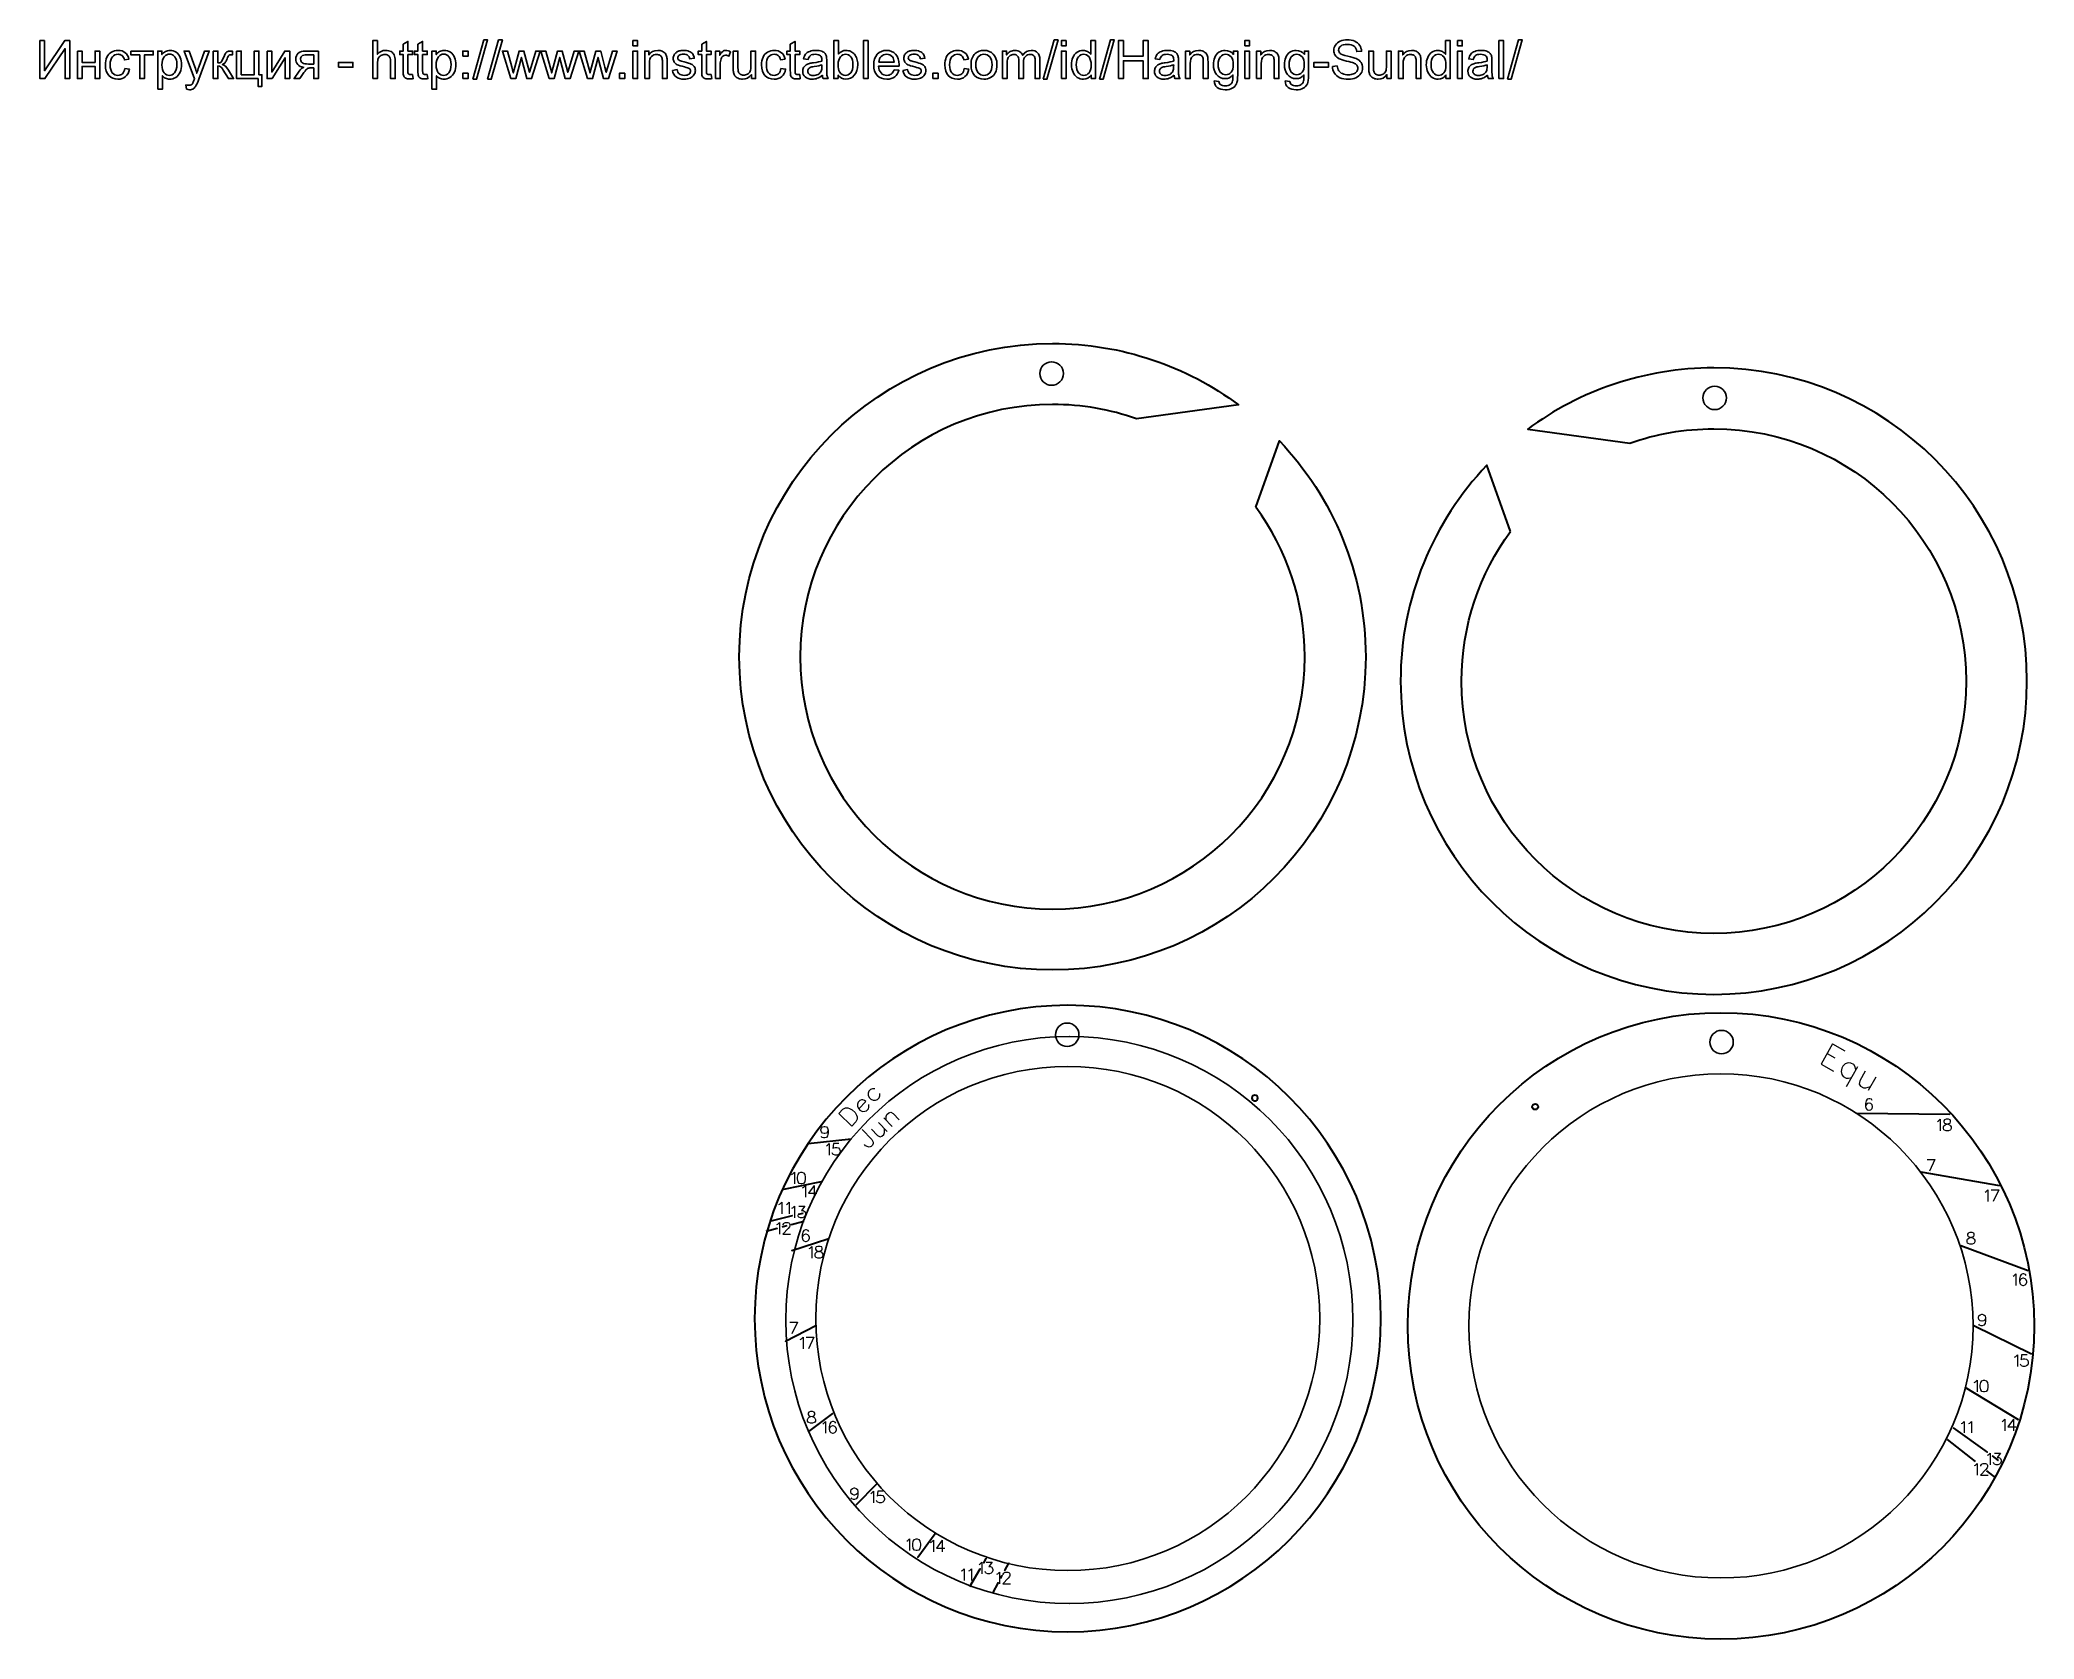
# Model space of a CAD drawing. Header units: centimetres. Extents: x -21.6 to 10.2, y -8.4 to 17.
import ezdxf

# ---------------------------------------------------------------- set-up
doc = ezdxf.new("R2010")
doc.units = ezdxf.units.CM
doc.header["$MEASUREMENT"] = 0
doc.layers.add('layer 1', color=7, linetype='Continuous')

msp = doc.modelspace()

# ---------------------------------------------------------------- linework, layer by layer
at = {"layer": 'layer 1', "color": 250}
for points, knots in [([(-21.56601, 17.01739), (-21.56601, 17.01739), (-21.4932, 17.01739), (-21.4932, 17.01739), (-21.4932, 17.01739), (-21.4932, 17.01739), (-21.4932, 16.53732), (-21.4932, 16.53732), (-21.4932, 16.53732), (-21.4932, 16.53732), (-21.17048, 17.01739), (-21.17048, 17.01739), (-21.17048, 17.01739), (-21.17048, 17.01739), (-21.09103, 17.01739), (-21.09103, 17.01739), (-21.09103, 17.01739), (-21.09103, 17.01739), (-21.09103, 16.41117), (-21.09103, 16.41117), (-21.09103, 16.41117), (-21.09103, 16.41117), (-21.16384, 16.41117), (-21.16384, 16.41117), (-21.16384, 16.41117), (-21.16384, 16.41117), (-21.16384, 16.88996), (-21.16384, 16.88996), (-21.16384, 16.88996), (-21.16384, 16.88996), (-21.48572, 16.41117), (-21.48572, 16.41117), (-21.48572, 16.41117), (-21.48572, 16.41117), (-21.56601, 16.41117), (-21.56601, 16.41117), (-21.56601, 16.41117), (-21.56601, 16.41117), (-21.56601, 17.01739), (-21.56601, 17.01739)], [0, 0, 0, 0, 0.09090909, 0.09090909, 0.09090909, 0.09090909, 0.18181818, 0.18181818, 0.18181818, 0.18181818, 0.27272727, 0.27272727, 0.27272727, 0.27272727, 0.36363636, 0.36363636, 0.36363636, 0.36363636, 0.45454545, 0.45454545, 0.45454545, 0.45454545, 0.54545455, 0.54545455, 0.54545455, 0.54545455, 0.63636364, 0.63636364, 0.63636364, 0.63636364, 0.72727273, 0.72727273, 0.72727273, 0.72727273, 0.81818182, 0.81818182, 0.81818182, 0.81818182, 1, 1, 1, 1]), ([(-20.96841, 16.85059), (-20.96841, 16.85059), (-20.8939, 16.85059), (-20.8939, 16.85059), (-20.8939, 16.85059), (-20.8939, 16.85059), (-20.8939, 16.66771), (-20.8939, 16.66771), (-20.8939, 16.66771), (-20.8939, 16.66771), (-20.68732, 16.66771), (-20.68732, 16.66771), (-20.68732, 16.66771), (-20.68732, 16.66771), (-20.68732, 16.85059), (-20.68732, 16.85059), (-20.68732, 16.85059), (-20.68732, 16.85059), (-20.61281, 16.85059), (-20.61281, 16.85059), (-20.61281, 16.85059), (-20.61281, 16.85059), (-20.61281, 16.41117), (-20.61281, 16.41117), (-20.61281, 16.41117), (-20.61281, 16.41117), (-20.68732, 16.41117), (-20.68732, 16.41117), (-20.68732, 16.41117), (-20.68732, 16.41117), (-20.68732, 16.6059), (-20.68732, 16.6059), (-20.68732, 16.6059), (-20.68732, 16.6059), (-20.8939, 16.6059), (-20.8939, 16.6059), (-20.8939, 16.6059), (-20.8939, 16.6059), (-20.8939, 16.41117), (-20.8939, 16.41117), (-20.8939, 16.41117), (-20.8939, 16.41117), (-20.96841, 16.41117), (-20.96841, 16.41117), (-20.96841, 16.41117), (-20.96841, 16.41117), (-20.96841, 16.85059), (-20.96841, 16.85059)], [0, 0, 0, 0, 0.07692308, 0.07692308, 0.07692308, 0.07692308, 0.15384615, 0.15384615, 0.15384615, 0.15384615, 0.23076923, 0.23076923, 0.23076923, 0.23076923, 0.30769231, 0.30769231, 0.30769231, 0.30769231, 0.38461538, 0.38461538, 0.38461538, 0.38461538, 0.46153846, 0.46153846, 0.46153846, 0.46153846, 0.53846154, 0.53846154, 0.53846154, 0.53846154, 0.61538462, 0.61538462, 0.61538462, 0.61538462, 0.69230769, 0.69230769, 0.69230769, 0.69230769, 0.76923077, 0.76923077, 0.76923077, 0.76923077, 0.84615385, 0.84615385, 0.84615385, 0.84615385, 1, 1, 1, 1]), ([(-20.21389, 16.57204), (-20.21389, 16.57204), (-20.14108, 16.56188), (-20.14108, 16.56188), (-20.14108, 16.56188), (-20.14912, 16.51178), (-20.16944, 16.47269), (-20.20232, 16.44433), (-20.20232, 16.44433), (-20.2352, 16.41597), (-20.2757, 16.40186), (-20.32353, 16.40186), (-20.32353, 16.40186), (-20.3835, 16.40186), (-20.43177, 16.42147), (-20.46817, 16.4607), (-20.46817, 16.4607), (-20.50472, 16.49993), (-20.52292, 16.55609), (-20.52292, 16.62919), (-20.52292, 16.62919), (-20.52292, 16.6766), (-20.51502, 16.71795), (-20.49936, 16.75351), (-20.49936, 16.75351), (-20.48369, 16.78893), (-20.45985, 16.8156), (-20.42767, 16.83323), (-20.42767, 16.83323), (-20.39564, 16.85102), (-20.36079, 16.85991), (-20.32297, 16.85991), (-20.32297, 16.85991), (-20.27541, 16.85991), (-20.23633, 16.84791), (-20.20613, 16.82378), (-20.20613, 16.82378), (-20.17579, 16.79965), (-20.15632, 16.76536), (-20.14785, 16.72105), (-20.14785, 16.72105), (-20.14785, 16.72105), (-20.21982, 16.71004), (-20.21982, 16.71004), (-20.21982, 16.71004), (-20.22673, 16.73954), (-20.23887, 16.76169), (-20.2565, 16.77665), (-20.2565, 16.77665), (-20.274, 16.79147), (-20.29517, 16.79894), (-20.32, 16.79894), (-20.32, 16.79894), (-20.35754, 16.79894), (-20.38802, 16.78554), (-20.41159, 16.75873), (-20.41159, 16.75873), (-20.43501, 16.73178), (-20.44672, 16.68944), (-20.44672, 16.6313), (-20.44672, 16.6313), (-20.44672, 16.57232), (-20.43543, 16.52956), (-20.41286, 16.50289), (-20.41286, 16.50289), (-20.39014, 16.47622), (-20.36064, 16.46282), (-20.32438, 16.46282), (-20.32438, 16.46282), (-20.29503, 16.46282), (-20.27062, 16.47171), (-20.25114, 16.48963), (-20.25114, 16.48963), (-20.23153, 16.50741), (-20.21911, 16.53492), (-20.21389, 16.57204)], [0, 0, 0, 0, 0.05, 0.05, 0.05, 0.05, 0.1, 0.1, 0.1, 0.1, 0.15, 0.15, 0.15, 0.15, 0.2, 0.2, 0.2, 0.2, 0.25, 0.25, 0.25, 0.25, 0.3, 0.3, 0.3, 0.3, 0.35, 0.35, 0.35, 0.35, 0.4, 0.4, 0.4, 0.4, 0.45, 0.45, 0.45, 0.45, 0.5, 0.5, 0.5, 0.5, 0.55, 0.55, 0.55, 0.55, 0.6, 0.6, 0.6, 0.6, 0.65, 0.65, 0.65, 0.65, 0.7, 0.7, 0.7, 0.7, 0.75, 0.75, 0.75, 0.75, 0.8, 0.8, 0.8, 0.8, 0.85, 0.85, 0.85, 0.85, 0.9, 0.9, 0.9, 0.9, 1, 1, 1, 1]), ([(-20.11652, 16.85059), (-20.11652, 16.85059), (-19.76092, 16.85059), (-19.76092, 16.85059), (-19.76092, 16.85059), (-19.76092, 16.85059), (-19.76092, 16.78878), (-19.76092, 16.78878), (-19.76092, 16.78878), (-19.76092, 16.78878), (-19.90146, 16.78878), (-19.90146, 16.78878), (-19.90146, 16.78878), (-19.90146, 16.78878), (-19.90146, 16.41117), (-19.90146, 16.41117), (-19.90146, 16.41117), (-19.90146, 16.41117), (-19.97597, 16.41117), (-19.97597, 16.41117), (-19.97597, 16.41117), (-19.97597, 16.41117), (-19.97597, 16.78878), (-19.97597, 16.78878), (-19.97597, 16.78878), (-19.97597, 16.78878), (-20.11652, 16.78878), (-20.11652, 16.78878), (-20.11652, 16.78878), (-20.11652, 16.78878), (-20.11652, 16.85059), (-20.11652, 16.85059)], [0, 0, 0, 0, 0.11111111, 0.11111111, 0.11111111, 0.11111111, 0.22222222, 0.22222222, 0.22222222, 0.22222222, 0.33333333, 0.33333333, 0.33333333, 0.33333333, 0.44444444, 0.44444444, 0.44444444, 0.44444444, 0.55555556, 0.55555556, 0.55555556, 0.55555556, 0.66666667, 0.66666667, 0.66666667, 0.66666667, 0.77777778, 0.77777778, 0.77777778, 0.77777778, 1, 1, 1, 1]), ([(-19.6898, 16.24268), (-19.6898, 16.24268), (-19.6898, 16.85059), (-19.6898, 16.85059), (-19.6898, 16.85059), (-19.6898, 16.85059), (-19.62207, 16.85059), (-19.62207, 16.85059), (-19.62207, 16.85059), (-19.62207, 16.85059), (-19.62207, 16.79288), (-19.62207, 16.79288), (-19.62207, 16.79288), (-19.60612, 16.81517), (-19.58806, 16.83196), (-19.56788, 16.84311), (-19.56788, 16.84311), (-19.54784, 16.85426), (-19.52343, 16.85991), (-19.49478, 16.85991), (-19.49478, 16.85991), (-19.45725, 16.85991), (-19.42423, 16.85031), (-19.39558, 16.83098), (-19.39558, 16.83098), (-19.36694, 16.81179), (-19.34535, 16.78455), (-19.33067, 16.74956), (-19.33067, 16.74956), (-19.31614, 16.71442), (-19.3088, 16.67604), (-19.3088, 16.63413), (-19.3088, 16.63413), (-19.3088, 16.58939), (-19.31684, 16.54904), (-19.33293, 16.51305), (-19.33293, 16.51305), (-19.34902, 16.47721), (-19.37244, 16.44969), (-19.4032, 16.4305), (-19.4032, 16.4305), (-19.43382, 16.41145), (-19.46614, 16.40186), (-19.5, 16.40186), (-19.5, 16.40186), (-19.52484, 16.40186), (-19.54714, 16.40708), (-19.56675, 16.41752), (-19.56675, 16.41752), (-19.58651, 16.42796), (-19.60259, 16.44109), (-19.61529, 16.45703), (-19.61529, 16.45703), (-19.61529, 16.45703), (-19.61529, 16.24268), (-19.61529, 16.24268), (-19.61529, 16.24268), (-19.61529, 16.24268), (-19.6898, 16.24268), (-19.6898, 16.24268)], [0, 0, 0, 0, 0.0625, 0.0625, 0.0625, 0.0625, 0.125, 0.125, 0.125, 0.125, 0.1875, 0.1875, 0.1875, 0.1875, 0.25, 0.25, 0.25, 0.25, 0.3125, 0.3125, 0.3125, 0.3125, 0.375, 0.375, 0.375, 0.375, 0.4375, 0.4375, 0.4375, 0.4375, 0.5, 0.5, 0.5, 0.5, 0.5625, 0.5625, 0.5625, 0.5625, 0.625, 0.625, 0.625, 0.625, 0.6875, 0.6875, 0.6875, 0.6875, 0.75, 0.75, 0.75, 0.75, 0.8125, 0.8125, 0.8125, 0.8125, 0.875, 0.875, 0.875, 0.875, 1, 1, 1, 1]), ([(-19.23175, 16.24226), (-19.23175, 16.24226), (-19.24021, 16.31112), (-19.24021, 16.31112), (-19.24021, 16.31112), (-19.22384, 16.30675), (-19.20973, 16.30449), (-19.1976, 16.30449), (-19.1976, 16.30449), (-19.18095, 16.30449), (-19.16768, 16.30731), (-19.1578, 16.31282), (-19.1578, 16.31282), (-19.14779, 16.31832), (-19.1396, 16.32608), (-19.13325, 16.33596), (-19.13325, 16.33596), (-19.12859, 16.34344), (-19.12097, 16.36192), (-19.11053, 16.39156), (-19.11053, 16.39156), (-19.10912, 16.39565), (-19.107, 16.40172), (-19.1039, 16.40976), (-19.1039, 16.40976), (-19.1039, 16.40976), (-19.27069, 16.85059), (-19.27069, 16.85059), (-19.27069, 16.85059), (-19.27069, 16.85059), (-19.19111, 16.85059), (-19.19111, 16.85059), (-19.19111, 16.85059), (-19.19111, 16.85059), (-19.09938, 16.59687), (-19.09938, 16.59687), (-19.09938, 16.59687), (-19.08739, 16.56484), (-19.07681, 16.53097), (-19.06735, 16.49541), (-19.06735, 16.49541), (-19.05874, 16.52886), (-19.04858, 16.56188), (-19.03673, 16.59433), (-19.03673, 16.59433), (-19.03673, 16.59433), (-18.94303, 16.85059), (-18.94303, 16.85059), (-18.94303, 16.85059), (-18.94303, 16.85059), (-18.86867, 16.85059), (-18.86867, 16.85059), (-18.86867, 16.85059), (-18.86867, 16.85059), (-19.03475, 16.40355), (-19.03475, 16.40355), (-19.03475, 16.40355), (-19.05268, 16.35543), (-19.06665, 16.32241), (-19.07666, 16.30421), (-19.07666, 16.30421), (-19.08993, 16.2798), (-19.10517, 16.26187), (-19.12224, 16.25044), (-19.12224, 16.25044), (-19.13946, 16.23901), (-19.15992, 16.23337), (-19.18363, 16.23337), (-19.18363, 16.23337), (-19.19802, 16.23337), (-19.21411, 16.23633), (-19.23175, 16.24226)], [0, 0, 0, 0, 0.05263158, 0.05263158, 0.05263158, 0.05263158, 0.10526316, 0.10526316, 0.10526316, 0.10526316, 0.15789474, 0.15789474, 0.15789474, 0.15789474, 0.21052632, 0.21052632, 0.21052632, 0.21052632, 0.26315789, 0.26315789, 0.26315789, 0.26315789, 0.31578947, 0.31578947, 0.31578947, 0.31578947, 0.36842105, 0.36842105, 0.36842105, 0.36842105, 0.42105263, 0.42105263, 0.42105263, 0.42105263, 0.47368421, 0.47368421, 0.47368421, 0.47368421, 0.52631579, 0.52631579, 0.52631579, 0.52631579, 0.57894737, 0.57894737, 0.57894737, 0.57894737, 0.63157895, 0.63157895, 0.63157895, 0.63157895, 0.68421053, 0.68421053, 0.68421053, 0.68421053, 0.73684211, 0.73684211, 0.73684211, 0.73684211, 0.78947368, 0.78947368, 0.78947368, 0.78947368, 0.84210526, 0.84210526, 0.84210526, 0.84210526, 0.89473684, 0.89473684, 0.89473684, 0.89473684, 1, 1, 1, 1]), ([(-18.80587, 16.85059), (-18.80587, 16.85059), (-18.73136, 16.85059), (-18.73136, 16.85059), (-18.73136, 16.85059), (-18.73136, 16.85059), (-18.73136, 16.66094), (-18.73136, 16.66094), (-18.73136, 16.66094), (-18.70765, 16.66094), (-18.691, 16.66545), (-18.68141, 16.67463), (-18.68141, 16.67463), (-18.67195, 16.68366), (-18.65798, 16.71004), (-18.63935, 16.75393), (-18.63935, 16.75393), (-18.62468, 16.78864), (-18.61283, 16.8115), (-18.60379, 16.82251), (-18.60379, 16.82251), (-18.59462, 16.83352), (-18.58418, 16.841), (-18.57233, 16.84481), (-18.57233, 16.84481), (-18.56033, 16.84862), (-18.54128, 16.85059), (-18.51518, 16.85059), (-18.51518, 16.85059), (-18.51518, 16.85059), (-18.50022, 16.85059), (-18.50022, 16.85059), (-18.50022, 16.85059), (-18.50022, 16.85059), (-18.50022, 16.78921), (-18.50022, 16.78921), (-18.50022, 16.78921), (-18.50022, 16.78921), (-18.52096, 16.78963), (-18.52096, 16.78963), (-18.52096, 16.78963), (-18.54058, 16.78963), (-18.55314, 16.78667), (-18.55864, 16.78088), (-18.55864, 16.78088), (-18.56442, 16.77481), (-18.57331, 16.75675), (-18.58517, 16.7267), (-18.58517, 16.7267), (-18.59646, 16.69791), (-18.60676, 16.67801), (-18.61621, 16.66701), (-18.61621, 16.66701), (-18.62553, 16.656), (-18.64006, 16.64598), (-18.65967, 16.63681), (-18.65967, 16.63681), (-18.62764, 16.6282), (-18.59603, 16.59843), (-18.56499, 16.54734), (-18.56499, 16.54734), (-18.56499, 16.54734), (-18.48329, 16.41117), (-18.48329, 16.41117), (-18.48329, 16.41117), (-18.48329, 16.41117), (-18.56513, 16.41117), (-18.56513, 16.41117), (-18.56513, 16.41117), (-18.56513, 16.41117), (-18.6457, 16.54692), (-18.6457, 16.54692), (-18.6457, 16.54692), (-18.66193, 16.57444), (-18.67604, 16.5925), (-18.68804, 16.60125), (-18.68804, 16.60125), (-18.70017, 16.61), (-18.71457, 16.61437), (-18.73136, 16.61437), (-18.73136, 16.61437), (-18.73136, 16.61437), (-18.73136, 16.41117), (-18.73136, 16.41117), (-18.73136, 16.41117), (-18.73136, 16.41117), (-18.80587, 16.41117), (-18.80587, 16.41117), (-18.80587, 16.41117), (-18.80587, 16.41117), (-18.80587, 16.85059), (-18.80587, 16.85059)], [0, 0, 0, 0, 0.04166667, 0.04166667, 0.04166667, 0.04166667, 0.08333333, 0.08333333, 0.08333333, 0.08333333, 0.125, 0.125, 0.125, 0.125, 0.16666667, 0.16666667, 0.16666667, 0.16666667, 0.20833333, 0.20833333, 0.20833333, 0.20833333, 0.25, 0.25, 0.25, 0.25, 0.29166667, 0.29166667, 0.29166667, 0.29166667, 0.33333333, 0.33333333, 0.33333333, 0.33333333, 0.375, 0.375, 0.375, 0.375, 0.41666667, 0.41666667, 0.41666667, 0.41666667, 0.45833333, 0.45833333, 0.45833333, 0.45833333, 0.5, 0.5, 0.5, 0.5, 0.54166667, 0.54166667, 0.54166667, 0.54166667, 0.58333333, 0.58333333, 0.58333333, 0.58333333, 0.625, 0.625, 0.625, 0.625, 0.66666667, 0.66666667, 0.66666667, 0.66666667, 0.70833333, 0.70833333, 0.70833333, 0.70833333, 0.75, 0.75, 0.75, 0.75, 0.79166667, 0.79166667, 0.79166667, 0.79166667, 0.83333333, 0.83333333, 0.83333333, 0.83333333, 0.875, 0.875, 0.875, 0.875, 0.91666667, 0.91666667, 0.91666667, 0.91666667, 1, 1, 1, 1]), ([(-18.43375, 16.85059), (-18.43375, 16.85059), (-18.35925, 16.85059), (-18.35925, 16.85059), (-18.35925, 16.85059), (-18.35925, 16.85059), (-18.35925, 16.47213), (-18.35925, 16.47213), (-18.35925, 16.47213), (-18.35925, 16.47213), (-18.15266, 16.47213), (-18.15266, 16.47213), (-18.15266, 16.47213), (-18.15266, 16.47213), (-18.15266, 16.85059), (-18.15266, 16.85059), (-18.15266, 16.85059), (-18.15266, 16.85059), (-18.07815, 16.85059), (-18.07815, 16.85059), (-18.07815, 16.85059), (-18.07815, 16.85059), (-18.07815, 16.47213), (-18.07815, 16.47213), (-18.07815, 16.47213), (-18.07815, 16.47213), (-18.02989, 16.47213), (-18.02989, 16.47213), (-18.02989, 16.47213), (-18.02989, 16.47213), (-18.02989, 16.28671), (-18.02989, 16.28671), (-18.02989, 16.28671), (-18.02989, 16.28671), (-18.09085, 16.28671), (-18.09085, 16.28671), (-18.09085, 16.28671), (-18.09085, 16.28671), (-18.09085, 16.41117), (-18.09085, 16.41117), (-18.09085, 16.41117), (-18.09085, 16.41117), (-18.43375, 16.41117), (-18.43375, 16.41117), (-18.43375, 16.41117), (-18.43375, 16.41117), (-18.43375, 16.85059), (-18.43375, 16.85059)], [0, 0, 0, 0, 0.07692308, 0.07692308, 0.07692308, 0.07692308, 0.15384615, 0.15384615, 0.15384615, 0.15384615, 0.23076923, 0.23076923, 0.23076923, 0.23076923, 0.30769231, 0.30769231, 0.30769231, 0.30769231, 0.38461538, 0.38461538, 0.38461538, 0.38461538, 0.46153846, 0.46153846, 0.46153846, 0.46153846, 0.53846154, 0.53846154, 0.53846154, 0.53846154, 0.61538462, 0.61538462, 0.61538462, 0.61538462, 0.69230769, 0.69230769, 0.69230769, 0.69230769, 0.76923077, 0.76923077, 0.76923077, 0.76923077, 0.84615385, 0.84615385, 0.84615385, 0.84615385, 1, 1, 1, 1]), ([(-17.9496, 16.85059), (-17.9496, 16.85059), (-17.87509, 16.85059), (-17.87509, 16.85059), (-17.87509, 16.85059), (-17.87509, 16.85059), (-17.87509, 16.51545), (-17.87509, 16.51545), (-17.87509, 16.51545), (-17.87509, 16.51545), (-17.66808, 16.85059), (-17.66808, 16.85059), (-17.66808, 16.85059), (-17.66808, 16.85059), (-17.58807, 16.85059), (-17.58807, 16.85059), (-17.58807, 16.85059), (-17.58807, 16.85059), (-17.58807, 16.41117), (-17.58807, 16.41117), (-17.58807, 16.41117), (-17.58807, 16.41117), (-17.66258, 16.41117), (-17.66258, 16.41117), (-17.66258, 16.41117), (-17.66258, 16.41117), (-17.66258, 16.74419), (-17.66258, 16.74419), (-17.66258, 16.74419), (-17.66258, 16.74419), (-17.86931, 16.41117), (-17.86931, 16.41117), (-17.86931, 16.41117), (-17.86931, 16.41117), (-17.9496, 16.41117), (-17.9496, 16.41117), (-17.9496, 16.41117), (-17.9496, 16.41117), (-17.9496, 16.85059), (-17.9496, 16.85059)], [0, 0, 0, 0, 0.09090909, 0.09090909, 0.09090909, 0.09090909, 0.18181818, 0.18181818, 0.18181818, 0.18181818, 0.27272727, 0.27272727, 0.27272727, 0.27272727, 0.36363636, 0.36363636, 0.36363636, 0.36363636, 0.45454545, 0.45454545, 0.45454545, 0.45454545, 0.54545455, 0.54545455, 0.54545455, 0.54545455, 0.63636364, 0.63636364, 0.63636364, 0.63636364, 0.72727273, 0.72727273, 0.72727273, 0.72727273, 0.81818182, 0.81818182, 0.81818182, 0.81818182, 1, 1, 1, 1]), ([(-17.1303, 16.85059), (-17.1303, 16.85059), (-17.1303, 16.41117), (-17.1303, 16.41117), (-17.1303, 16.41117), (-17.1303, 16.41117), (-17.20481, 16.41117), (-17.20481, 16.41117), (-17.20481, 16.41117), (-17.20481, 16.41117), (-17.20481, 16.5822), (-17.20481, 16.5822), (-17.20481, 16.5822), (-17.20481, 16.5822), (-17.24771, 16.5822), (-17.24771, 16.5822), (-17.24771, 16.5822), (-17.27381, 16.5822), (-17.29329, 16.57881), (-17.30613, 16.5719), (-17.30613, 16.5719), (-17.31897, 16.56498), (-17.33774, 16.54339), (-17.36243, 16.50684), (-17.36243, 16.50684), (-17.36243, 16.50684), (-17.42791, 16.41117), (-17.42791, 16.41117), (-17.42791, 16.41117), (-17.42791, 16.41117), (-17.52019, 16.41117), (-17.52019, 16.41117), (-17.52019, 16.41117), (-17.52019, 16.41117), (-17.43976, 16.52914), (-17.43976, 16.52914), (-17.43976, 16.52914), (-17.41521, 16.56526), (-17.39065, 16.58558), (-17.36624, 16.59024), (-17.36624, 16.59024), (-17.40872, 16.59603), (-17.44032, 16.61141), (-17.46093, 16.63624), (-17.46093, 16.63624), (-17.48153, 16.66108), (-17.49183, 16.68972), (-17.49183, 16.72204), (-17.49183, 16.72204), (-17.49183, 16.76028), (-17.47842, 16.79118), (-17.45147, 16.81489), (-17.45147, 16.81489), (-17.42452, 16.83874), (-17.38543, 16.85059), (-17.33435, 16.85059), (-17.33435, 16.85059), (-17.33435, 16.85059), (-17.1303, 16.85059), (-17.1303, 16.85059)], [0, 0, 0, 0, 0.0625, 0.0625, 0.0625, 0.0625, 0.125, 0.125, 0.125, 0.125, 0.1875, 0.1875, 0.1875, 0.1875, 0.25, 0.25, 0.25, 0.25, 0.3125, 0.3125, 0.3125, 0.3125, 0.375, 0.375, 0.375, 0.375, 0.4375, 0.4375, 0.4375, 0.4375, 0.5, 0.5, 0.5, 0.5, 0.5625, 0.5625, 0.5625, 0.5625, 0.625, 0.625, 0.625, 0.625, 0.6875, 0.6875, 0.6875, 0.6875, 0.75, 0.75, 0.75, 0.75, 0.8125, 0.8125, 0.8125, 0.8125, 0.875, 0.875, 0.875, 0.875, 1, 1, 1, 1]), ([(-16.26572, 16.41117), (-16.26572, 16.41117), (-16.26572, 17.01739), (-16.26572, 17.01739), (-16.26572, 17.01739), (-16.26572, 17.01739), (-16.19121, 17.01739), (-16.19121, 17.01739), (-16.19121, 17.01739), (-16.19121, 17.01739), (-16.19121, 16.79923), (-16.19121, 16.79923), (-16.19121, 16.79923), (-16.15664, 16.83973), (-16.11304, 16.85991), (-16.06026, 16.85991), (-16.06026, 16.85991), (-16.02795, 16.85991), (-15.99987, 16.85356), (-15.97588, 16.84071), (-15.97588, 16.84071), (-15.95203, 16.82787), (-15.93495, 16.81023), (-15.92465, 16.78766), (-15.92465, 16.78766), (-15.91435, 16.76508), (-15.90927, 16.7322), (-15.90927, 16.6893), (-15.90927, 16.6893), (-15.90927, 16.6893), (-15.90927, 16.41117), (-15.90927, 16.41117), (-15.90927, 16.41117), (-15.90927, 16.41117), (-15.98378, 16.41117), (-15.98378, 16.41117), (-15.98378, 16.41117), (-15.98378, 16.41117), (-15.98378, 16.68902), (-15.98378, 16.68902), (-15.98378, 16.68902), (-15.98378, 16.72613), (-15.99182, 16.75322), (-16.00777, 16.77016), (-16.00777, 16.77016), (-16.02385, 16.78709), (-16.04643, 16.79556), (-16.07578, 16.79556), (-16.07578, 16.79556), (-16.09766, 16.79556), (-16.11826, 16.78991), (-16.13759, 16.77848), (-16.13759, 16.77848), (-16.15692, 16.76705), (-16.17061, 16.75153), (-16.17894, 16.73192), (-16.17894, 16.73192), (-16.18712, 16.71244), (-16.19121, 16.68549), (-16.19121, 16.65106), (-16.19121, 16.65106), (-16.19121, 16.65106), (-16.19121, 16.41117), (-16.19121, 16.41117), (-16.19121, 16.41117), (-16.19121, 16.41117), (-16.26572, 16.41117), (-16.26572, 16.41117)], [0, 0, 0, 0, 0.05555556, 0.05555556, 0.05555556, 0.05555556, 0.11111111, 0.11111111, 0.11111111, 0.11111111, 0.16666667, 0.16666667, 0.16666667, 0.16666667, 0.22222222, 0.22222222, 0.22222222, 0.22222222, 0.27777778, 0.27777778, 0.27777778, 0.27777778, 0.33333333, 0.33333333, 0.33333333, 0.33333333, 0.38888889, 0.38888889, 0.38888889, 0.38888889, 0.44444444, 0.44444444, 0.44444444, 0.44444444, 0.5, 0.5, 0.5, 0.5, 0.55555556, 0.55555556, 0.55555556, 0.55555556, 0.61111111, 0.61111111, 0.61111111, 0.61111111, 0.66666667, 0.66666667, 0.66666667, 0.66666667, 0.72222222, 0.72222222, 0.72222222, 0.72222222, 0.77777778, 0.77777778, 0.77777778, 0.77777778, 0.83333333, 0.83333333, 0.83333333, 0.83333333, 0.88888889, 0.88888889, 0.88888889, 0.88888889, 1, 1, 1, 1]), ([(-15.63312, 16.47763), (-15.63312, 16.47763), (-15.62296, 16.41188), (-15.62296, 16.41188), (-15.62296, 16.41188), (-15.64384, 16.4075), (-15.66261, 16.40524), (-15.67898, 16.40524), (-15.67898, 16.40524), (-15.70593, 16.40524), (-15.72681, 16.40948), (-15.74177, 16.41808), (-15.74177, 16.41808), (-15.75659, 16.42669), (-15.76703, 16.43784), (-15.7731, 16.45181), (-15.7731, 16.45181), (-15.77917, 16.46578), (-15.78213, 16.49513), (-15.78213, 16.53986), (-15.78213, 16.53986), (-15.78213, 16.53986), (-15.78213, 16.79302), (-15.78213, 16.79302), (-15.78213, 16.79302), (-15.78213, 16.79302), (-15.83716, 16.79302), (-15.83716, 16.79302), (-15.83716, 16.79302), (-15.83716, 16.79302), (-15.83716, 16.85059), (-15.83716, 16.85059), (-15.83716, 16.85059), (-15.83716, 16.85059), (-15.78213, 16.85059), (-15.78213, 16.85059), (-15.78213, 16.85059), (-15.78213, 16.85059), (-15.78213, 16.95925), (-15.78213, 16.95925), (-15.78213, 16.95925), (-15.78213, 16.95925), (-15.70762, 17.00398), (-15.70762, 17.00398), (-15.70762, 17.00398), (-15.70762, 17.00398), (-15.70762, 16.85059), (-15.70762, 16.85059), (-15.70762, 16.85059), (-15.70762, 16.85059), (-15.63312, 16.85059), (-15.63312, 16.85059), (-15.63312, 16.85059), (-15.63312, 16.85059), (-15.63312, 16.79302), (-15.63312, 16.79302), (-15.63312, 16.79302), (-15.63312, 16.79302), (-15.70762, 16.79302), (-15.70762, 16.79302), (-15.70762, 16.79302), (-15.70762, 16.79302), (-15.70762, 16.53563), (-15.70762, 16.53563), (-15.70762, 16.53563), (-15.70762, 16.51432), (-15.70635, 16.50063), (-15.70367, 16.49457), (-15.70367, 16.49457), (-15.70113, 16.4885), (-15.6969, 16.4837), (-15.69097, 16.48003), (-15.69097, 16.48003), (-15.68504, 16.4765), (-15.67658, 16.47467), (-15.66557, 16.47467), (-15.66557, 16.47467), (-15.65739, 16.47467), (-15.64652, 16.47566), (-15.63312, 16.47763)], [0, 0, 0, 0, 0.04761905, 0.04761905, 0.04761905, 0.04761905, 0.0952381, 0.0952381, 0.0952381, 0.0952381, 0.14285714, 0.14285714, 0.14285714, 0.14285714, 0.19047619, 0.19047619, 0.19047619, 0.19047619, 0.23809524, 0.23809524, 0.23809524, 0.23809524, 0.28571429, 0.28571429, 0.28571429, 0.28571429, 0.33333333, 0.33333333, 0.33333333, 0.33333333, 0.38095238, 0.38095238, 0.38095238, 0.38095238, 0.42857143, 0.42857143, 0.42857143, 0.42857143, 0.47619048, 0.47619048, 0.47619048, 0.47619048, 0.52380952, 0.52380952, 0.52380952, 0.52380952, 0.57142857, 0.57142857, 0.57142857, 0.57142857, 0.61904762, 0.61904762, 0.61904762, 0.61904762, 0.66666667, 0.66666667, 0.66666667, 0.66666667, 0.71428571, 0.71428571, 0.71428571, 0.71428571, 0.76190476, 0.76190476, 0.76190476, 0.76190476, 0.80952381, 0.80952381, 0.80952381, 0.80952381, 0.85714286, 0.85714286, 0.85714286, 0.85714286, 0.9047619, 0.9047619, 0.9047619, 0.9047619, 1, 1, 1, 1]), ([(-15.39789, 16.47763), (-15.39789, 16.47763), (-15.38773, 16.41188), (-15.38773, 16.41188), (-15.38773, 16.41188), (-15.40861, 16.4075), (-15.42738, 16.40524), (-15.44375, 16.40524), (-15.44375, 16.40524), (-15.4707, 16.40524), (-15.49158, 16.40948), (-15.50654, 16.41808), (-15.50654, 16.41808), (-15.52136, 16.42669), (-15.5318, 16.43784), (-15.53787, 16.45181), (-15.53787, 16.45181), (-15.54394, 16.46578), (-15.5469, 16.49513), (-15.5469, 16.53986), (-15.5469, 16.53986), (-15.5469, 16.53986), (-15.5469, 16.79302), (-15.5469, 16.79302), (-15.5469, 16.79302), (-15.5469, 16.79302), (-15.60193, 16.79302), (-15.60193, 16.79302), (-15.60193, 16.79302), (-15.60193, 16.79302), (-15.60193, 16.85059), (-15.60193, 16.85059), (-15.60193, 16.85059), (-15.60193, 16.85059), (-15.5469, 16.85059), (-15.5469, 16.85059), (-15.5469, 16.85059), (-15.5469, 16.85059), (-15.5469, 16.95925), (-15.5469, 16.95925), (-15.5469, 16.95925), (-15.5469, 16.95925), (-15.47239, 17.00398), (-15.47239, 17.00398), (-15.47239, 17.00398), (-15.47239, 17.00398), (-15.47239, 16.85059), (-15.47239, 16.85059), (-15.47239, 16.85059), (-15.47239, 16.85059), (-15.39789, 16.85059), (-15.39789, 16.85059), (-15.39789, 16.85059), (-15.39789, 16.85059), (-15.39789, 16.79302), (-15.39789, 16.79302), (-15.39789, 16.79302), (-15.39789, 16.79302), (-15.47239, 16.79302), (-15.47239, 16.79302), (-15.47239, 16.79302), (-15.47239, 16.79302), (-15.47239, 16.53563), (-15.47239, 16.53563), (-15.47239, 16.53563), (-15.47239, 16.51432), (-15.47112, 16.50063), (-15.46844, 16.49457), (-15.46844, 16.49457), (-15.4659, 16.4885), (-15.46167, 16.4837), (-15.45574, 16.48003), (-15.45574, 16.48003), (-15.44981, 16.4765), (-15.44135, 16.47467), (-15.43034, 16.47467), (-15.43034, 16.47467), (-15.42216, 16.47467), (-15.41129, 16.47566), (-15.39789, 16.47763)], [0, 0, 0, 0, 0.04761905, 0.04761905, 0.04761905, 0.04761905, 0.0952381, 0.0952381, 0.0952381, 0.0952381, 0.14285714, 0.14285714, 0.14285714, 0.14285714, 0.19047619, 0.19047619, 0.19047619, 0.19047619, 0.23809524, 0.23809524, 0.23809524, 0.23809524, 0.28571429, 0.28571429, 0.28571429, 0.28571429, 0.33333333, 0.33333333, 0.33333333, 0.33333333, 0.38095238, 0.38095238, 0.38095238, 0.38095238, 0.42857143, 0.42857143, 0.42857143, 0.42857143, 0.47619048, 0.47619048, 0.47619048, 0.47619048, 0.52380952, 0.52380952, 0.52380952, 0.52380952, 0.57142857, 0.57142857, 0.57142857, 0.57142857, 0.61904762, 0.61904762, 0.61904762, 0.61904762, 0.66666667, 0.66666667, 0.66666667, 0.66666667, 0.71428571, 0.71428571, 0.71428571, 0.71428571, 0.76190476, 0.76190476, 0.76190476, 0.76190476, 0.80952381, 0.80952381, 0.80952381, 0.80952381, 0.85714286, 0.85714286, 0.85714286, 0.85714286, 0.9047619, 0.9047619, 0.9047619, 0.9047619, 1, 1, 1, 1]), ([(-15.32437, 16.24268), (-15.32437, 16.24268), (-15.32437, 16.85059), (-15.32437, 16.85059), (-15.32437, 16.85059), (-15.32437, 16.85059), (-15.25664, 16.85059), (-15.25664, 16.85059), (-15.25664, 16.85059), (-15.25664, 16.85059), (-15.25664, 16.79288), (-15.25664, 16.79288), (-15.25664, 16.79288), (-15.24069, 16.81517), (-15.22263, 16.83196), (-15.20245, 16.84311), (-15.20245, 16.84311), (-15.18241, 16.85426), (-15.158, 16.85991), (-15.12935, 16.85991), (-15.12935, 16.85991), (-15.09182, 16.85991), (-15.0588, 16.85031), (-15.03015, 16.83098), (-15.03015, 16.83098), (-15.00151, 16.81179), (-14.97992, 16.78455), (-14.96524, 16.74956), (-14.96524, 16.74956), (-14.95071, 16.71442), (-14.94337, 16.67604), (-14.94337, 16.63413), (-14.94337, 16.63413), (-14.94337, 16.58939), (-14.95141, 16.54904), (-14.9675, 16.51305), (-14.9675, 16.51305), (-14.98359, 16.47721), (-15.00701, 16.44969), (-15.03777, 16.4305), (-15.03777, 16.4305), (-15.06839, 16.41145), (-15.10071, 16.40186), (-15.13457, 16.40186), (-15.13457, 16.40186), (-15.15941, 16.40186), (-15.18171, 16.40708), (-15.20132, 16.41752), (-15.20132, 16.41752), (-15.22108, 16.42796), (-15.23716, 16.44109), (-15.24986, 16.45703), (-15.24986, 16.45703), (-15.24986, 16.45703), (-15.24986, 16.24268), (-15.24986, 16.24268), (-15.24986, 16.24268), (-15.24986, 16.24268), (-15.32437, 16.24268), (-15.32437, 16.24268)], [0, 0, 0, 0, 0.0625, 0.0625, 0.0625, 0.0625, 0.125, 0.125, 0.125, 0.125, 0.1875, 0.1875, 0.1875, 0.1875, 0.25, 0.25, 0.25, 0.25, 0.3125, 0.3125, 0.3125, 0.3125, 0.375, 0.375, 0.375, 0.375, 0.4375, 0.4375, 0.4375, 0.4375, 0.5, 0.5, 0.5, 0.5, 0.5625, 0.5625, 0.5625, 0.5625, 0.625, 0.625, 0.625, 0.625, 0.6875, 0.6875, 0.6875, 0.6875, 0.75, 0.75, 0.75, 0.75, 0.8125, 0.8125, 0.8125, 0.8125, 0.875, 0.875, 0.875, 0.875, 1, 1, 1, 1]), ([(-14.83316, 16.76592), (-14.83316, 16.76592), (-14.83316, 16.85059), (-14.83316, 16.85059), (-14.83316, 16.85059), (-14.83316, 16.85059), (-14.74849, 16.85059), (-14.74849, 16.85059), (-14.74849, 16.85059), (-14.74849, 16.85059), (-14.74849, 16.76592), (-14.74849, 16.76592), (-14.74849, 16.76592), (-14.74849, 16.76592), (-14.83316, 16.76592), (-14.83316, 16.76592)], [0, 0, 0, 0, 0.2, 0.2, 0.2, 0.2, 0.4, 0.4, 0.4, 0.4, 0.6, 0.6, 0.6, 0.6, 1, 1, 1, 1]), ([(-14.67413, 16.40101), (-14.67413, 16.40101), (-14.49802, 17.02755), (-14.49802, 17.02755), (-14.49802, 17.02755), (-14.49802, 17.02755), (-14.43805, 17.02755), (-14.43805, 17.02755), (-14.43805, 17.02755), (-14.43805, 17.02755), (-14.61416, 16.40101), (-14.61416, 16.40101), (-14.61416, 16.40101), (-14.61416, 16.40101), (-14.67413, 16.40101), (-14.67413, 16.40101)], [0, 0, 0, 0, 0.2, 0.2, 0.2, 0.2, 0.4, 0.4, 0.4, 0.4, 0.6, 0.6, 0.6, 0.6, 1, 1, 1, 1]), ([(-14.4389, 16.40101), (-14.4389, 16.40101), (-14.26279, 17.02755), (-14.26279, 17.02755), (-14.26279, 17.02755), (-14.26279, 17.02755), (-14.20282, 17.02755), (-14.20282, 17.02755), (-14.20282, 17.02755), (-14.20282, 17.02755), (-14.37893, 16.40101), (-14.37893, 16.40101), (-14.37893, 16.40101), (-14.37893, 16.40101), (-14.4389, 16.40101), (-14.4389, 16.40101)], [0, 0, 0, 0, 0.2, 0.2, 0.2, 0.2, 0.4, 0.4, 0.4, 0.4, 0.6, 0.6, 0.6, 0.6, 1, 1, 1, 1]), ([(-14.06877, 16.41117), (-14.06877, 16.41117), (-14.20155, 16.85059), (-14.20155, 16.85059), (-14.20155, 16.85059), (-14.20155, 16.85059), (-14.12366, 16.85059), (-14.12366, 16.85059), (-14.12366, 16.85059), (-14.12366, 16.85059), (-14.05353, 16.59701), (-14.05353, 16.59701), (-14.05353, 16.59701), (-14.05353, 16.59701), (-14.02869, 16.50261), (-14.02869, 16.50261), (-14.02869, 16.50261), (-14.0277, 16.50727), (-14.02008, 16.53746), (-14.00597, 16.5932), (-14.00597, 16.5932), (-14.00597, 16.5932), (-13.9364, 16.85059), (-13.9364, 16.85059), (-13.9364, 16.85059), (-13.9364, 16.85059), (-13.86006, 16.85059), (-13.86006, 16.85059), (-13.86006, 16.85059), (-13.86006, 16.85059), (-13.79388, 16.59546), (-13.79388, 16.59546), (-13.79388, 16.59546), (-13.79388, 16.59546), (-13.77229, 16.51178), (-13.77229, 16.51178), (-13.77229, 16.51178), (-13.77229, 16.51178), (-13.74703, 16.59659), (-13.74703, 16.59659), (-13.74703, 16.59659), (-13.74703, 16.59659), (-13.67111, 16.85059), (-13.67111, 16.85059), (-13.67111, 16.85059), (-13.67111, 16.85059), (-13.59872, 16.85059), (-13.59872, 16.85059), (-13.59872, 16.85059), (-13.59872, 16.85059), (-13.73659, 16.41117), (-13.73659, 16.41117), (-13.73659, 16.41117), (-13.73659, 16.41117), (-13.81364, 16.41117), (-13.81364, 16.41117), (-13.81364, 16.41117), (-13.81364, 16.41117), (-13.88335, 16.67406), (-13.88335, 16.67406), (-13.88335, 16.67406), (-13.88335, 16.67406), (-13.90099, 16.74927), (-13.90099, 16.74927), (-13.90099, 16.74927), (-13.90099, 16.74927), (-13.98989, 16.41117), (-13.98989, 16.41117), (-13.98989, 16.41117), (-13.98989, 16.41117), (-14.06877, 16.41117), (-14.06877, 16.41117)], [0, 0, 0, 0, 0.05263158, 0.05263158, 0.05263158, 0.05263158, 0.10526316, 0.10526316, 0.10526316, 0.10526316, 0.15789474, 0.15789474, 0.15789474, 0.15789474, 0.21052632, 0.21052632, 0.21052632, 0.21052632, 0.26315789, 0.26315789, 0.26315789, 0.26315789, 0.31578947, 0.31578947, 0.31578947, 0.31578947, 0.36842105, 0.36842105, 0.36842105, 0.36842105, 0.42105263, 0.42105263, 0.42105263, 0.42105263, 0.47368421, 0.47368421, 0.47368421, 0.47368421, 0.52631579, 0.52631579, 0.52631579, 0.52631579, 0.57894737, 0.57894737, 0.57894737, 0.57894737, 0.63157895, 0.63157895, 0.63157895, 0.63157895, 0.68421053, 0.68421053, 0.68421053, 0.68421053, 0.73684211, 0.73684211, 0.73684211, 0.73684211, 0.78947368, 0.78947368, 0.78947368, 0.78947368, 0.84210526, 0.84210526, 0.84210526, 0.84210526, 0.89473684, 0.89473684, 0.89473684, 0.89473684, 1, 1, 1, 1]), ([(-13.45733, 16.41117), (-13.45733, 16.41117), (-13.59011, 16.85059), (-13.59011, 16.85059), (-13.59011, 16.85059), (-13.59011, 16.85059), (-13.51222, 16.85059), (-13.51222, 16.85059), (-13.51222, 16.85059), (-13.51222, 16.85059), (-13.44209, 16.59701), (-13.44209, 16.59701), (-13.44209, 16.59701), (-13.44209, 16.59701), (-13.41725, 16.50261), (-13.41725, 16.50261), (-13.41725, 16.50261), (-13.41626, 16.50727), (-13.40864, 16.53746), (-13.39453, 16.5932), (-13.39453, 16.5932), (-13.39453, 16.5932), (-13.32496, 16.85059), (-13.32496, 16.85059), (-13.32496, 16.85059), (-13.32496, 16.85059), (-13.24862, 16.85059), (-13.24862, 16.85059), (-13.24862, 16.85059), (-13.24862, 16.85059), (-13.18244, 16.59546), (-13.18244, 16.59546), (-13.18244, 16.59546), (-13.18244, 16.59546), (-13.16085, 16.51178), (-13.16085, 16.51178), (-13.16085, 16.51178), (-13.16085, 16.51178), (-13.13559, 16.59659), (-13.13559, 16.59659), (-13.13559, 16.59659), (-13.13559, 16.59659), (-13.05967, 16.85059), (-13.05967, 16.85059), (-13.05967, 16.85059), (-13.05967, 16.85059), (-12.98728, 16.85059), (-12.98728, 16.85059), (-12.98728, 16.85059), (-12.98728, 16.85059), (-13.12515, 16.41117), (-13.12515, 16.41117), (-13.12515, 16.41117), (-13.12515, 16.41117), (-13.2022, 16.41117), (-13.2022, 16.41117), (-13.2022, 16.41117), (-13.2022, 16.41117), (-13.27191, 16.67406), (-13.27191, 16.67406), (-13.27191, 16.67406), (-13.27191, 16.67406), (-13.28955, 16.74927), (-13.28955, 16.74927), (-13.28955, 16.74927), (-13.28955, 16.74927), (-13.37845, 16.41117), (-13.37845, 16.41117), (-13.37845, 16.41117), (-13.37845, 16.41117), (-13.45733, 16.41117), (-13.45733, 16.41117)], [0, 0, 0, 0, 0.05263158, 0.05263158, 0.05263158, 0.05263158, 0.10526316, 0.10526316, 0.10526316, 0.10526316, 0.15789474, 0.15789474, 0.15789474, 0.15789474, 0.21052632, 0.21052632, 0.21052632, 0.21052632, 0.26315789, 0.26315789, 0.26315789, 0.26315789, 0.31578947, 0.31578947, 0.31578947, 0.31578947, 0.36842105, 0.36842105, 0.36842105, 0.36842105, 0.42105263, 0.42105263, 0.42105263, 0.42105263, 0.47368421, 0.47368421, 0.47368421, 0.47368421, 0.52631579, 0.52631579, 0.52631579, 0.52631579, 0.57894737, 0.57894737, 0.57894737, 0.57894737, 0.63157895, 0.63157895, 0.63157895, 0.63157895, 0.68421053, 0.68421053, 0.68421053, 0.68421053, 0.73684211, 0.73684211, 0.73684211, 0.73684211, 0.78947368, 0.78947368, 0.78947368, 0.78947368, 0.84210526, 0.84210526, 0.84210526, 0.84210526, 0.89473684, 0.89473684, 0.89473684, 0.89473684, 1, 1, 1, 1]), ([(-12.84589, 16.41117), (-12.84589, 16.41117), (-12.97867, 16.85059), (-12.97867, 16.85059), (-12.97867, 16.85059), (-12.97867, 16.85059), (-12.90078, 16.85059), (-12.90078, 16.85059), (-12.90078, 16.85059), (-12.90078, 16.85059), (-12.83065, 16.59701), (-12.83065, 16.59701), (-12.83065, 16.59701), (-12.83065, 16.59701), (-12.80581, 16.50261), (-12.80581, 16.50261), (-12.80581, 16.50261), (-12.80482, 16.50727), (-12.7972, 16.53746), (-12.78309, 16.5932), (-12.78309, 16.5932), (-12.78309, 16.5932), (-12.71352, 16.85059), (-12.71352, 16.85059), (-12.71352, 16.85059), (-12.71352, 16.85059), (-12.63718, 16.85059), (-12.63718, 16.85059), (-12.63718, 16.85059), (-12.63718, 16.85059), (-12.571, 16.59546), (-12.571, 16.59546), (-12.571, 16.59546), (-12.571, 16.59546), (-12.54941, 16.51178), (-12.54941, 16.51178), (-12.54941, 16.51178), (-12.54941, 16.51178), (-12.52415, 16.59659), (-12.52415, 16.59659), (-12.52415, 16.59659), (-12.52415, 16.59659), (-12.44823, 16.85059), (-12.44823, 16.85059), (-12.44823, 16.85059), (-12.44823, 16.85059), (-12.37584, 16.85059), (-12.37584, 16.85059), (-12.37584, 16.85059), (-12.37584, 16.85059), (-12.51371, 16.41117), (-12.51371, 16.41117), (-12.51371, 16.41117), (-12.51371, 16.41117), (-12.59076, 16.41117), (-12.59076, 16.41117), (-12.59076, 16.41117), (-12.59076, 16.41117), (-12.66047, 16.67406), (-12.66047, 16.67406), (-12.66047, 16.67406), (-12.66047, 16.67406), (-12.67811, 16.74927), (-12.67811, 16.74927), (-12.67811, 16.74927), (-12.67811, 16.74927), (-12.76701, 16.41117), (-12.76701, 16.41117), (-12.76701, 16.41117), (-12.76701, 16.41117), (-12.84589, 16.41117), (-12.84589, 16.41117)], [0, 0, 0, 0, 0.05263158, 0.05263158, 0.05263158, 0.05263158, 0.10526316, 0.10526316, 0.10526316, 0.10526316, 0.15789474, 0.15789474, 0.15789474, 0.15789474, 0.21052632, 0.21052632, 0.21052632, 0.21052632, 0.26315789, 0.26315789, 0.26315789, 0.26315789, 0.31578947, 0.31578947, 0.31578947, 0.31578947, 0.36842105, 0.36842105, 0.36842105, 0.36842105, 0.42105263, 0.42105263, 0.42105263, 0.42105263, 0.47368421, 0.47368421, 0.47368421, 0.47368421, 0.52631579, 0.52631579, 0.52631579, 0.52631579, 0.57894737, 0.57894737, 0.57894737, 0.57894737, 0.63157895, 0.63157895, 0.63157895, 0.63157895, 0.68421053, 0.68421053, 0.68421053, 0.68421053, 0.73684211, 0.73684211, 0.73684211, 0.73684211, 0.78947368, 0.78947368, 0.78947368, 0.78947368, 0.84210526, 0.84210526, 0.84210526, 0.84210526, 0.89473684, 0.89473684, 0.89473684, 0.89473684, 1, 1, 1, 1]), ([(-12.12495, 16.93272), (-12.12495, 16.93272), (-12.12495, 17.01739), (-12.12495, 17.01739), (-12.12495, 17.01739), (-12.12495, 17.01739), (-12.05044, 17.01739), (-12.05044, 17.01739), (-12.05044, 17.01739), (-12.05044, 17.01739), (-12.05044, 16.93272), (-12.05044, 16.93272), (-12.05044, 16.93272), (-12.05044, 16.93272), (-12.12495, 16.93272), (-12.12495, 16.93272)], [0, 0, 0, 0, 0.2, 0.2, 0.2, 0.2, 0.4, 0.4, 0.4, 0.4, 0.6, 0.6, 0.6, 0.6, 1, 1, 1, 1]), ([(-12.12495, 16.41117), (-12.12495, 16.41117), (-12.12495, 16.85059), (-12.12495, 16.85059), (-12.12495, 16.85059), (-12.12495, 16.85059), (-12.05044, 16.85059), (-12.05044, 16.85059), (-12.05044, 16.85059), (-12.05044, 16.85059), (-12.05044, 16.41117), (-12.05044, 16.41117), (-12.05044, 16.41117), (-12.05044, 16.41117), (-12.12495, 16.41117), (-12.12495, 16.41117)], [0, 0, 0, 0, 0.2, 0.2, 0.2, 0.2, 0.4, 0.4, 0.4, 0.4, 0.6, 0.6, 0.6, 0.6, 1, 1, 1, 1]), ([(-11.93685, 16.41117), (-11.93685, 16.41117), (-11.93685, 16.85059), (-11.93685, 16.85059), (-11.93685, 16.85059), (-11.93685, 16.85059), (-11.86996, 16.85059), (-11.86996, 16.85059), (-11.86996, 16.85059), (-11.86996, 16.85059), (-11.86996, 16.78822), (-11.86996, 16.78822), (-11.86996, 16.78822), (-11.83779, 16.83606), (-11.79122, 16.85991), (-11.7304, 16.85991), (-11.7304, 16.85991), (-11.70387, 16.85991), (-11.6796, 16.85511), (-11.65745, 16.84565), (-11.65745, 16.84565), (-11.63529, 16.8362), (-11.61864, 16.82364), (-11.60764, 16.80826), (-11.60764, 16.80826), (-11.59663, 16.79288), (-11.58887, 16.77453), (-11.58449, 16.75337), (-11.58449, 16.75337), (-11.58181, 16.73954), (-11.5804, 16.71541), (-11.5804, 16.68098), (-11.5804, 16.68098), (-11.5804, 16.68098), (-11.5804, 16.41117), (-11.5804, 16.41117), (-11.5804, 16.41117), (-11.5804, 16.41117), (-11.65491, 16.41117), (-11.65491, 16.41117), (-11.65491, 16.41117), (-11.65491, 16.41117), (-11.65491, 16.67815), (-11.65491, 16.67815), (-11.65491, 16.67815), (-11.65491, 16.70849), (-11.65773, 16.73121), (-11.66352, 16.74617), (-11.66352, 16.74617), (-11.6693, 16.76113), (-11.6796, 16.77312), (-11.69428, 16.78215), (-11.69428, 16.78215), (-11.70895, 16.79104), (-11.72631, 16.79556), (-11.74607, 16.79556), (-11.74607, 16.79556), (-11.77768, 16.79556), (-11.80491, 16.78554), (-11.82791, 16.76536), (-11.82791, 16.76536), (-11.85091, 16.74532), (-11.86234, 16.70708), (-11.86234, 16.65092), (-11.86234, 16.65092), (-11.86234, 16.65092), (-11.86234, 16.41117), (-11.86234, 16.41117), (-11.86234, 16.41117), (-11.86234, 16.41117), (-11.93685, 16.41117), (-11.93685, 16.41117)], [0, 0, 0, 0, 0.05263158, 0.05263158, 0.05263158, 0.05263158, 0.10526316, 0.10526316, 0.10526316, 0.10526316, 0.15789474, 0.15789474, 0.15789474, 0.15789474, 0.21052632, 0.21052632, 0.21052632, 0.21052632, 0.26315789, 0.26315789, 0.26315789, 0.26315789, 0.31578947, 0.31578947, 0.31578947, 0.31578947, 0.36842105, 0.36842105, 0.36842105, 0.36842105, 0.42105263, 0.42105263, 0.42105263, 0.42105263, 0.47368421, 0.47368421, 0.47368421, 0.47368421, 0.52631579, 0.52631579, 0.52631579, 0.52631579, 0.57894737, 0.57894737, 0.57894737, 0.57894737, 0.63157895, 0.63157895, 0.63157895, 0.63157895, 0.68421053, 0.68421053, 0.68421053, 0.68421053, 0.73684211, 0.73684211, 0.73684211, 0.73684211, 0.78947368, 0.78947368, 0.78947368, 0.78947368, 0.84210526, 0.84210526, 0.84210526, 0.84210526, 0.89473684, 0.89473684, 0.89473684, 0.89473684, 1, 1, 1, 1]), ([(-11.49559, 16.5424), (-11.49559, 16.5424), (-11.42193, 16.55426), (-11.42193, 16.55426), (-11.42193, 16.55426), (-11.41784, 16.52476), (-11.40627, 16.50219), (-11.38736, 16.48638), (-11.38736, 16.48638), (-11.36845, 16.47072), (-11.34192, 16.46282), (-11.30806, 16.46282), (-11.30806, 16.46282), (-11.27377, 16.46282), (-11.24837, 16.46973), (-11.23171, 16.4837), (-11.23171, 16.4837), (-11.2152, 16.49753), (-11.20688, 16.5139), (-11.20688, 16.53267), (-11.20688, 16.53267), (-11.20688, 16.54946), (-11.21436, 16.56272), (-11.22917, 16.57232), (-11.22917, 16.57232), (-11.23962, 16.57895), (-11.26502, 16.58728), (-11.30537, 16.59758), (-11.30537, 16.59758), (-11.35984, 16.61127), (-11.39752, 16.62312), (-11.41869, 16.63314), (-11.41869, 16.63314), (-11.43971, 16.6433), (-11.45566, 16.65713), (-11.46652, 16.67491), (-11.46652, 16.67491), (-11.47739, 16.69255), (-11.48289, 16.71216), (-11.48289, 16.73361), (-11.48289, 16.73361), (-11.48289, 16.75322), (-11.47838, 16.77129), (-11.46949, 16.78794), (-11.46949, 16.78794), (-11.46046, 16.80459), (-11.44832, 16.81842), (-11.43294, 16.82942), (-11.43294, 16.82942), (-11.42137, 16.83789), (-11.40556, 16.84509), (-11.38567, 16.85102), (-11.38567, 16.85102), (-11.36563, 16.85694), (-11.34432, 16.85991), (-11.32146, 16.85991), (-11.32146, 16.85991), (-11.28703, 16.85991), (-11.25683, 16.85497), (-11.23087, 16.84495), (-11.23087, 16.84495), (-11.20476, 16.83507), (-11.18557, 16.82152), (-11.17315, 16.80459), (-11.17315, 16.80459), (-11.16088, 16.78751), (-11.15227, 16.7648), (-11.14761, 16.73629), (-11.14761, 16.73629), (-11.14761, 16.73629), (-11.22043, 16.72613), (-11.22043, 16.72613), (-11.22043, 16.72613), (-11.22367, 16.74899), (-11.23327, 16.76691), (-11.24907, 16.77975), (-11.24907, 16.77975), (-11.26488, 16.79259), (-11.28717, 16.79894), (-11.3161, 16.79894), (-11.3161, 16.79894), (-11.35011, 16.79894), (-11.37452, 16.7933), (-11.38905, 16.78201), (-11.38905, 16.78201), (-11.40359, 16.77072), (-11.41093, 16.75746), (-11.41093, 16.74236), (-11.41093, 16.74236), (-11.41093, 16.73276), (-11.40796, 16.72401), (-11.4019, 16.71625), (-11.4019, 16.71625), (-11.39583, 16.70835), (-11.38637, 16.70172), (-11.37339, 16.6965), (-11.37339, 16.6965), (-11.36591, 16.69368), (-11.34418, 16.68733), (-11.30777, 16.67745), (-11.30777, 16.67745), (-11.25528, 16.66348), (-11.21859, 16.65191), (-11.19771, 16.64302), (-11.19771, 16.64302), (-11.17682, 16.63413), (-11.16045, 16.621), (-11.1486, 16.60407), (-11.1486, 16.60407), (-11.13661, 16.587), (-11.13068, 16.56583), (-11.13068, 16.54043), (-11.13068, 16.54043), (-11.13068, 16.51573), (-11.13788, 16.49245), (-11.15241, 16.47058), (-11.15241, 16.47058), (-11.16694, 16.44871), (-11.18783, 16.43177), (-11.21506, 16.41978), (-11.21506, 16.41978), (-11.24244, 16.40778), (-11.27334, 16.40186), (-11.30777, 16.40186), (-11.30777, 16.40186), (-11.36478, 16.40186), (-11.40839, 16.41371), (-11.4383, 16.43728), (-11.4383, 16.43728), (-11.46822, 16.46098), (-11.48727, 16.49598), (-11.49559, 16.5424)], [0, 0, 0, 0, 0.02941176, 0.02941176, 0.02941176, 0.02941176, 0.05882353, 0.05882353, 0.05882353, 0.05882353, 0.08823529, 0.08823529, 0.08823529, 0.08823529, 0.11764706, 0.11764706, 0.11764706, 0.11764706, 0.14705882, 0.14705882, 0.14705882, 0.14705882, 0.17647059, 0.17647059, 0.17647059, 0.17647059, 0.20588235, 0.20588235, 0.20588235, 0.20588235, 0.23529412, 0.23529412, 0.23529412, 0.23529412, 0.26470588, 0.26470588, 0.26470588, 0.26470588, 0.29411765, 0.29411765, 0.29411765, 0.29411765, 0.32352941, 0.32352941, 0.32352941, 0.32352941, 0.35294118, 0.35294118, 0.35294118, 0.35294118, 0.38235294, 0.38235294, 0.38235294, 0.38235294, 0.41176471, 0.41176471, 0.41176471, 0.41176471, 0.44117647, 0.44117647, 0.44117647, 0.44117647, 0.47058824, 0.47058824, 0.47058824, 0.47058824, 0.5, 0.5, 0.5, 0.5, 0.52941176, 0.52941176, 0.52941176, 0.52941176, 0.55882353, 0.55882353, 0.55882353, 0.55882353, 0.58823529, 0.58823529, 0.58823529, 0.58823529, 0.61764706, 0.61764706, 0.61764706, 0.61764706, 0.64705882, 0.64705882, 0.64705882, 0.64705882, 0.67647059, 0.67647059, 0.67647059, 0.67647059, 0.70588235, 0.70588235, 0.70588235, 0.70588235, 0.73529412, 0.73529412, 0.73529412, 0.73529412, 0.76470588, 0.76470588, 0.76470588, 0.76470588, 0.79411765, 0.79411765, 0.79411765, 0.79411765, 0.82352941, 0.82352941, 0.82352941, 0.82352941, 0.85294118, 0.85294118, 0.85294118, 0.85294118, 0.88235294, 0.88235294, 0.88235294, 0.88235294, 0.91176471, 0.91176471, 0.91176471, 0.91176471, 0.94117647, 0.94117647, 0.94117647, 0.94117647, 1, 1, 1, 1]), ([(-10.88091, 16.47763), (-10.88091, 16.47763), (-10.87075, 16.41188), (-10.87075, 16.41188), (-10.87075, 16.41188), (-10.89163, 16.4075), (-10.9104, 16.40524), (-10.92677, 16.40524), (-10.92677, 16.40524), (-10.95372, 16.40524), (-10.9746, 16.40948), (-10.98956, 16.41808), (-10.98956, 16.41808), (-11.00438, 16.42669), (-11.01482, 16.43784), (-11.02089, 16.45181), (-11.02089, 16.45181), (-11.02696, 16.46578), (-11.02992, 16.49513), (-11.02992, 16.53986), (-11.02992, 16.53986), (-11.02992, 16.53986), (-11.02992, 16.79302), (-11.02992, 16.79302), (-11.02992, 16.79302), (-11.02992, 16.79302), (-11.08495, 16.79302), (-11.08495, 16.79302), (-11.08495, 16.79302), (-11.08495, 16.79302), (-11.08495, 16.85059), (-11.08495, 16.85059), (-11.08495, 16.85059), (-11.08495, 16.85059), (-11.02992, 16.85059), (-11.02992, 16.85059), (-11.02992, 16.85059), (-11.02992, 16.85059), (-11.02992, 16.95925), (-11.02992, 16.95925), (-11.02992, 16.95925), (-11.02992, 16.95925), (-10.95541, 17.00398), (-10.95541, 17.00398), (-10.95541, 17.00398), (-10.95541, 17.00398), (-10.95541, 16.85059), (-10.95541, 16.85059), (-10.95541, 16.85059), (-10.95541, 16.85059), (-10.88091, 16.85059), (-10.88091, 16.85059), (-10.88091, 16.85059), (-10.88091, 16.85059), (-10.88091, 16.79302), (-10.88091, 16.79302), (-10.88091, 16.79302), (-10.88091, 16.79302), (-10.95541, 16.79302), (-10.95541, 16.79302), (-10.95541, 16.79302), (-10.95541, 16.79302), (-10.95541, 16.53563), (-10.95541, 16.53563), (-10.95541, 16.53563), (-10.95541, 16.51432), (-10.95414, 16.50063), (-10.95146, 16.49457), (-10.95146, 16.49457), (-10.94892, 16.4885), (-10.94469, 16.4837), (-10.93876, 16.48003), (-10.93876, 16.48003), (-10.93283, 16.4765), (-10.92437, 16.47467), (-10.91336, 16.47467), (-10.91336, 16.47467), (-10.90518, 16.47467), (-10.89431, 16.47566), (-10.88091, 16.47763)], [0, 0, 0, 0, 0.04761905, 0.04761905, 0.04761905, 0.04761905, 0.0952381, 0.0952381, 0.0952381, 0.0952381, 0.14285714, 0.14285714, 0.14285714, 0.14285714, 0.19047619, 0.19047619, 0.19047619, 0.19047619, 0.23809524, 0.23809524, 0.23809524, 0.23809524, 0.28571429, 0.28571429, 0.28571429, 0.28571429, 0.33333333, 0.33333333, 0.33333333, 0.33333333, 0.38095238, 0.38095238, 0.38095238, 0.38095238, 0.42857143, 0.42857143, 0.42857143, 0.42857143, 0.47619048, 0.47619048, 0.47619048, 0.47619048, 0.52380952, 0.52380952, 0.52380952, 0.52380952, 0.57142857, 0.57142857, 0.57142857, 0.57142857, 0.61904762, 0.61904762, 0.61904762, 0.61904762, 0.66666667, 0.66666667, 0.66666667, 0.66666667, 0.71428571, 0.71428571, 0.71428571, 0.71428571, 0.76190476, 0.76190476, 0.76190476, 0.76190476, 0.80952381, 0.80952381, 0.80952381, 0.80952381, 0.85714286, 0.85714286, 0.85714286, 0.85714286, 0.9047619, 0.9047619, 0.9047619, 0.9047619, 1, 1, 1, 1]), ([(-10.80824, 16.41117), (-10.80824, 16.41117), (-10.80824, 16.85059), (-10.80824, 16.85059), (-10.80824, 16.85059), (-10.80824, 16.85059), (-10.74135, 16.85059), (-10.74135, 16.85059), (-10.74135, 16.85059), (-10.74135, 16.85059), (-10.74135, 16.78328), (-10.74135, 16.78328), (-10.74135, 16.78328), (-10.72428, 16.81447), (-10.70847, 16.83507), (-10.69394, 16.84495), (-10.69394, 16.84495), (-10.6794, 16.85497), (-10.66346, 16.85991), (-10.6461, 16.85991), (-10.6461, 16.85991), (-10.62098, 16.85991), (-10.59544, 16.852), (-10.56948, 16.83634), (-10.56948, 16.83634), (-10.56948, 16.83634), (-10.596, 16.76762), (-10.596, 16.76762), (-10.596, 16.76762), (-10.61407, 16.77778), (-10.63213, 16.78286), (-10.65019, 16.78286), (-10.65019, 16.78286), (-10.66642, 16.78286), (-10.68095, 16.77792), (-10.69379, 16.76818), (-10.69379, 16.76818), (-10.70664, 16.75845), (-10.71581, 16.7449), (-10.72131, 16.72754), (-10.72131, 16.72754), (-10.72964, 16.70115), (-10.73373, 16.67223), (-10.73373, 16.64076), (-10.73373, 16.64076), (-10.73373, 16.64076), (-10.73373, 16.41117), (-10.73373, 16.41117), (-10.73373, 16.41117), (-10.73373, 16.41117), (-10.80824, 16.41117), (-10.80824, 16.41117)], [0, 0, 0, 0, 0.07142857, 0.07142857, 0.07142857, 0.07142857, 0.14285714, 0.14285714, 0.14285714, 0.14285714, 0.21428571, 0.21428571, 0.21428571, 0.21428571, 0.28571429, 0.28571429, 0.28571429, 0.28571429, 0.35714286, 0.35714286, 0.35714286, 0.35714286, 0.42857143, 0.42857143, 0.42857143, 0.42857143, 0.5, 0.5, 0.5, 0.5, 0.57142857, 0.57142857, 0.57142857, 0.57142857, 0.64285714, 0.64285714, 0.64285714, 0.64285714, 0.71428571, 0.71428571, 0.71428571, 0.71428571, 0.78571429, 0.78571429, 0.78571429, 0.78571429, 0.85714286, 0.85714286, 0.85714286, 0.85714286, 1, 1, 1, 1]), ([(-10.23843, 16.41117), (-10.23843, 16.41117), (-10.23843, 16.4765), (-10.23843, 16.4765), (-10.23843, 16.4765), (-10.27258, 16.42669), (-10.31886, 16.40186), (-10.37742, 16.40186), (-10.37742, 16.40186), (-10.40325, 16.40186), (-10.42738, 16.4068), (-10.44981, 16.41667), (-10.44981, 16.41667), (-10.47225, 16.42669), (-10.4889, 16.43911), (-10.49977, 16.45407), (-10.49977, 16.45407), (-10.51063, 16.46917), (-10.51825, 16.48751), (-10.52263, 16.50924), (-10.52263, 16.50924), (-10.52559, 16.52392), (-10.52714, 16.54706), (-10.52714, 16.57867), (-10.52714, 16.57867), (-10.52714, 16.57867), (-10.52714, 16.85059), (-10.52714, 16.85059), (-10.52714, 16.85059), (-10.52714, 16.85059), (-10.45264, 16.85059), (-10.45264, 16.85059), (-10.45264, 16.85059), (-10.45264, 16.85059), (-10.45264, 16.60746), (-10.45264, 16.60746), (-10.45264, 16.60746), (-10.45264, 16.56865), (-10.45108, 16.5424), (-10.44812, 16.529), (-10.44812, 16.529), (-10.44346, 16.50938), (-10.43359, 16.49414), (-10.41835, 16.483), (-10.41835, 16.483), (-10.40325, 16.47185), (-10.38462, 16.4662), (-10.36232, 16.4662), (-10.36232, 16.4662), (-10.34003, 16.4662), (-10.31914, 16.47185), (-10.29967, 16.48328), (-10.29967, 16.48328), (-10.2802, 16.49471), (-10.26637, 16.51037), (-10.25818, 16.52999), (-10.25818, 16.52999), (-10.25014, 16.5496), (-10.24605, 16.57825), (-10.24605, 16.61564), (-10.24605, 16.61564), (-10.24605, 16.61564), (-10.24605, 16.85059), (-10.24605, 16.85059), (-10.24605, 16.85059), (-10.24605, 16.85059), (-10.17154, 16.85059), (-10.17154, 16.85059), (-10.17154, 16.85059), (-10.17154, 16.85059), (-10.17154, 16.41117), (-10.17154, 16.41117), (-10.17154, 16.41117), (-10.17154, 16.41117), (-10.23843, 16.41117), (-10.23843, 16.41117)], [0, 0, 0, 0, 0.05, 0.05, 0.05, 0.05, 0.1, 0.1, 0.1, 0.1, 0.15, 0.15, 0.15, 0.15, 0.2, 0.2, 0.2, 0.2, 0.25, 0.25, 0.25, 0.25, 0.3, 0.3, 0.3, 0.3, 0.35, 0.35, 0.35, 0.35, 0.4, 0.4, 0.4, 0.4, 0.45, 0.45, 0.45, 0.45, 0.5, 0.5, 0.5, 0.5, 0.55, 0.55, 0.55, 0.55, 0.6, 0.6, 0.6, 0.6, 0.65, 0.65, 0.65, 0.65, 0.7, 0.7, 0.7, 0.7, 0.75, 0.75, 0.75, 0.75, 0.8, 0.8, 0.8, 0.8, 0.85, 0.85, 0.85, 0.85, 0.9, 0.9, 0.9, 0.9, 1, 1, 1, 1]), ([(-9.76754, 16.57204), (-9.76754, 16.57204), (-9.69473, 16.56188), (-9.69473, 16.56188), (-9.69473, 16.56188), (-9.70277, 16.51178), (-9.72309, 16.47269), (-9.75597, 16.44433), (-9.75597, 16.44433), (-9.78885, 16.41597), (-9.82935, 16.40186), (-9.87718, 16.40186), (-9.87718, 16.40186), (-9.93715, 16.40186), (-9.98542, 16.42147), (-10.02182, 16.4607), (-10.02182, 16.4607), (-10.05837, 16.49993), (-10.07657, 16.55609), (-10.07657, 16.62919), (-10.07657, 16.62919), (-10.07657, 16.6766), (-10.06867, 16.71795), (-10.05301, 16.75351), (-10.05301, 16.75351), (-10.03734, 16.78893), (-10.0135, 16.8156), (-9.98132, 16.83323), (-9.98132, 16.83323), (-9.94929, 16.85102), (-9.91444, 16.85991), (-9.87662, 16.85991), (-9.87662, 16.85991), (-9.82906, 16.85991), (-9.78998, 16.84791), (-9.75978, 16.82378), (-9.75978, 16.82378), (-9.72944, 16.79965), (-9.70997, 16.76536), (-9.7015, 16.72105), (-9.7015, 16.72105), (-9.7015, 16.72105), (-9.77347, 16.71004), (-9.77347, 16.71004), (-9.77347, 16.71004), (-9.78038, 16.73954), (-9.79252, 16.76169), (-9.81015, 16.77665), (-9.81015, 16.77665), (-9.82765, 16.79147), (-9.84882, 16.79894), (-9.87365, 16.79894), (-9.87365, 16.79894), (-9.91119, 16.79894), (-9.94167, 16.78554), (-9.96524, 16.75873), (-9.96524, 16.75873), (-9.98866, 16.73178), (-10.00037, 16.68944), (-10.00037, 16.6313), (-10.00037, 16.6313), (-10.00037, 16.57232), (-9.98908, 16.52956), (-9.96651, 16.50289), (-9.96651, 16.50289), (-9.94379, 16.47622), (-9.91429, 16.46282), (-9.87803, 16.46282), (-9.87803, 16.46282), (-9.84868, 16.46282), (-9.82427, 16.47171), (-9.80479, 16.48963), (-9.80479, 16.48963), (-9.78518, 16.50741), (-9.77276, 16.53492), (-9.76754, 16.57204)], [0, 0, 0, 0, 0.05, 0.05, 0.05, 0.05, 0.1, 0.1, 0.1, 0.1, 0.15, 0.15, 0.15, 0.15, 0.2, 0.2, 0.2, 0.2, 0.25, 0.25, 0.25, 0.25, 0.3, 0.3, 0.3, 0.3, 0.35, 0.35, 0.35, 0.35, 0.4, 0.4, 0.4, 0.4, 0.45, 0.45, 0.45, 0.45, 0.5, 0.5, 0.5, 0.5, 0.55, 0.55, 0.55, 0.55, 0.6, 0.6, 0.6, 0.6, 0.65, 0.65, 0.65, 0.65, 0.7, 0.7, 0.7, 0.7, 0.75, 0.75, 0.75, 0.75, 0.8, 0.8, 0.8, 0.8, 0.85, 0.85, 0.85, 0.85, 0.9, 0.9, 0.9, 0.9, 1, 1, 1, 1]), ([(-9.46951, 16.47763), (-9.46951, 16.47763), (-9.45935, 16.41188), (-9.45935, 16.41188), (-9.45935, 16.41188), (-9.48023, 16.4075), (-9.499, 16.40524), (-9.51537, 16.40524), (-9.51537, 16.40524), (-9.54232, 16.40524), (-9.5632, 16.40948), (-9.57816, 16.41808), (-9.57816, 16.41808), (-9.59298, 16.42669), (-9.60342, 16.43784), (-9.60949, 16.45181), (-9.60949, 16.45181), (-9.61556, 16.46578), (-9.61852, 16.49513), (-9.61852, 16.53986), (-9.61852, 16.53986), (-9.61852, 16.53986), (-9.61852, 16.79302), (-9.61852, 16.79302), (-9.61852, 16.79302), (-9.61852, 16.79302), (-9.67355, 16.79302), (-9.67355, 16.79302), (-9.67355, 16.79302), (-9.67355, 16.79302), (-9.67355, 16.85059), (-9.67355, 16.85059), (-9.67355, 16.85059), (-9.67355, 16.85059), (-9.61852, 16.85059), (-9.61852, 16.85059), (-9.61852, 16.85059), (-9.61852, 16.85059), (-9.61852, 16.95925), (-9.61852, 16.95925), (-9.61852, 16.95925), (-9.61852, 16.95925), (-9.54401, 17.00398), (-9.54401, 17.00398), (-9.54401, 17.00398), (-9.54401, 17.00398), (-9.54401, 16.85059), (-9.54401, 16.85059), (-9.54401, 16.85059), (-9.54401, 16.85059), (-9.46951, 16.85059), (-9.46951, 16.85059), (-9.46951, 16.85059), (-9.46951, 16.85059), (-9.46951, 16.79302), (-9.46951, 16.79302), (-9.46951, 16.79302), (-9.46951, 16.79302), (-9.54401, 16.79302), (-9.54401, 16.79302), (-9.54401, 16.79302), (-9.54401, 16.79302), (-9.54401, 16.53563), (-9.54401, 16.53563), (-9.54401, 16.53563), (-9.54401, 16.51432), (-9.54274, 16.50063), (-9.54006, 16.49457), (-9.54006, 16.49457), (-9.53752, 16.4885), (-9.53329, 16.4837), (-9.52736, 16.48003), (-9.52736, 16.48003), (-9.52143, 16.4765), (-9.51297, 16.47467), (-9.50196, 16.47467), (-9.50196, 16.47467), (-9.49378, 16.47467), (-9.48291, 16.47566), (-9.46951, 16.47763)], [0, 0, 0, 0, 0.04761905, 0.04761905, 0.04761905, 0.04761905, 0.0952381, 0.0952381, 0.0952381, 0.0952381, 0.14285714, 0.14285714, 0.14285714, 0.14285714, 0.19047619, 0.19047619, 0.19047619, 0.19047619, 0.23809524, 0.23809524, 0.23809524, 0.23809524, 0.28571429, 0.28571429, 0.28571429, 0.28571429, 0.33333333, 0.33333333, 0.33333333, 0.33333333, 0.38095238, 0.38095238, 0.38095238, 0.38095238, 0.42857143, 0.42857143, 0.42857143, 0.42857143, 0.47619048, 0.47619048, 0.47619048, 0.47619048, 0.52380952, 0.52380952, 0.52380952, 0.52380952, 0.57142857, 0.57142857, 0.57142857, 0.57142857, 0.61904762, 0.61904762, 0.61904762, 0.61904762, 0.66666667, 0.66666667, 0.66666667, 0.66666667, 0.71428571, 0.71428571, 0.71428571, 0.71428571, 0.76190476, 0.76190476, 0.76190476, 0.76190476, 0.80952381, 0.80952381, 0.80952381, 0.80952381, 0.85714286, 0.85714286, 0.85714286, 0.85714286, 0.9047619, 0.9047619, 0.9047619, 0.9047619, 1, 1, 1, 1]), ([(-9.10897, 16.4662), (-9.13663, 16.44264), (-9.1633, 16.42613), (-9.18884, 16.41639), (-9.18884, 16.41639), (-9.21438, 16.40665), (-9.24175, 16.40186), (-9.27111, 16.40186), (-9.27111, 16.40186), (-9.31937, 16.40186), (-9.35648, 16.41357), (-9.38244, 16.43713), (-9.38244, 16.43713), (-9.40841, 16.46056), (-9.42139, 16.49062), (-9.42139, 16.52716), (-9.42139, 16.52716), (-9.42139, 16.54861), (-9.41645, 16.56823), (-9.40671, 16.58601), (-9.40671, 16.58601), (-9.39684, 16.60379), (-9.384, 16.6179), (-9.36819, 16.62862), (-9.36819, 16.62862), (-9.35225, 16.63935), (-9.33447, 16.64753), (-9.31457, 16.65304), (-9.31457, 16.65304), (-9.29989, 16.65685), (-9.27774, 16.66051), (-9.24825, 16.66418), (-9.24825, 16.66418), (-9.18813, 16.67124), (-9.14368, 16.67985), (-9.11532, 16.68972), (-9.11532, 16.68972), (-9.11504, 16.69988), (-9.1149, 16.70638), (-9.1149, 16.70906), (-9.1149, 16.70906), (-9.1149, 16.73925), (-9.12195, 16.76056), (-9.13606, 16.77298), (-9.13606, 16.77298), (-9.15511, 16.78977), (-9.18348, 16.7981), (-9.22101, 16.7981), (-9.22101, 16.7981), (-9.25615, 16.7981), (-9.28211, 16.79189), (-9.29876, 16.77961), (-9.29876, 16.77961), (-9.31556, 16.76734), (-9.32783, 16.7456), (-9.33588, 16.71428), (-9.33588, 16.71428), (-9.33588, 16.71428), (-9.40869, 16.72444), (-9.40869, 16.72444), (-9.40869, 16.72444), (-9.40206, 16.75562), (-9.39119, 16.78088), (-9.37595, 16.80007), (-9.37595, 16.80007), (-9.36071, 16.81926), (-9.3387, 16.83394), (-9.30991, 16.84438), (-9.30991, 16.84438), (-9.28127, 16.85468), (-9.24782, 16.85991), (-9.21, 16.85991), (-9.21, 16.85991), (-9.17247, 16.85991), (-9.14185, 16.85553), (-9.11828, 16.84664), (-9.11828, 16.84664), (-9.09486, 16.83775), (-9.0775, 16.82674), (-9.06649, 16.81334), (-9.06649, 16.81334), (-9.05549, 16.79993), (-9.04773, 16.783), (-9.04321, 16.76254), (-9.04321, 16.76254), (-9.04081, 16.74984), (-9.03954, 16.72698), (-9.03954, 16.6941), (-9.03954, 16.6941), (-9.03954, 16.6941), (-9.03954, 16.59532), (-9.03954, 16.59532), (-9.03954, 16.59532), (-9.03954, 16.52632), (-9.03799, 16.48271), (-9.03489, 16.46423), (-9.03489, 16.46423), (-9.03192, 16.44574), (-9.02571, 16.4281), (-9.01668, 16.41117), (-9.01668, 16.41117), (-9.01668, 16.41117), (-9.09458, 16.41117), (-9.09458, 16.41117), (-9.09458, 16.41117), (-9.10205, 16.42683), (-9.10685, 16.44518), (-9.10897, 16.4662)], [0, 0, 0, 0, 0.03571429, 0.03571429, 0.03571429, 0.03571429, 0.07142857, 0.07142857, 0.07142857, 0.07142857, 0.10714286, 0.10714286, 0.10714286, 0.10714286, 0.14285714, 0.14285714, 0.14285714, 0.14285714, 0.17857143, 0.17857143, 0.17857143, 0.17857143, 0.21428571, 0.21428571, 0.21428571, 0.21428571, 0.25, 0.25, 0.25, 0.25, 0.28571429, 0.28571429, 0.28571429, 0.28571429, 0.32142857, 0.32142857, 0.32142857, 0.32142857, 0.35714286, 0.35714286, 0.35714286, 0.35714286, 0.39285714, 0.39285714, 0.39285714, 0.39285714, 0.42857143, 0.42857143, 0.42857143, 0.42857143, 0.46428571, 0.46428571, 0.46428571, 0.46428571, 0.5, 0.5, 0.5, 0.5, 0.53571429, 0.53571429, 0.53571429, 0.53571429, 0.57142857, 0.57142857, 0.57142857, 0.57142857, 0.60714286, 0.60714286, 0.60714286, 0.60714286, 0.64285714, 0.64285714, 0.64285714, 0.64285714, 0.67857143, 0.67857143, 0.67857143, 0.67857143, 0.71428571, 0.71428571, 0.71428571, 0.71428571, 0.75, 0.75, 0.75, 0.75, 0.78571429, 0.78571429, 0.78571429, 0.78571429, 0.82142857, 0.82142857, 0.82142857, 0.82142857, 0.85714286, 0.85714286, 0.85714286, 0.85714286, 0.89285714, 0.89285714, 0.89285714, 0.89285714, 0.92857143, 0.92857143, 0.92857143, 0.92857143, 1, 1, 1, 1]), ([(-8.85652, 16.41117), (-8.85652, 16.41117), (-8.92595, 16.41117), (-8.92595, 16.41117), (-8.92595, 16.41117), (-8.92595, 16.41117), (-8.92595, 17.01739), (-8.92595, 17.01739), (-8.92595, 17.01739), (-8.92595, 17.01739), (-8.85144, 17.01739), (-8.85144, 17.01739), (-8.85144, 17.01739), (-8.85144, 17.01739), (-8.85144, 16.80106), (-8.85144, 16.80106), (-8.85144, 16.80106), (-8.81997, 16.84029), (-8.7799, 16.85991), (-8.73107, 16.85991), (-8.73107, 16.85991), (-8.70412, 16.85991), (-8.67844, 16.85454), (-8.65431, 16.84368), (-8.65431, 16.84368), (-8.63018, 16.83281), (-8.61042, 16.81743), (-8.59476, 16.79782), (-8.59476, 16.79782), (-8.57924, 16.77806), (-8.56696, 16.75435), (-8.55821, 16.72655), (-8.55821, 16.72655), (-8.54932, 16.6989), (-8.54494, 16.66912), (-8.54494, 16.63751), (-8.54494, 16.63751), (-8.54494, 16.56244), (-8.56357, 16.5043), (-8.60068, 16.46338), (-8.60068, 16.46338), (-8.63794, 16.42232), (-8.68253, 16.40186), (-8.7346, 16.40186), (-8.7346, 16.40186), (-8.78639, 16.40186), (-8.82703, 16.42345), (-8.85652, 16.46649), (-8.85652, 16.46649), (-8.85652, 16.46649), (-8.85652, 16.41117), (-8.85652, 16.41117)], [0, 0, 0, 0, 0.07142857, 0.07142857, 0.07142857, 0.07142857, 0.14285714, 0.14285714, 0.14285714, 0.14285714, 0.21428571, 0.21428571, 0.21428571, 0.21428571, 0.28571429, 0.28571429, 0.28571429, 0.28571429, 0.35714286, 0.35714286, 0.35714286, 0.35714286, 0.42857143, 0.42857143, 0.42857143, 0.42857143, 0.5, 0.5, 0.5, 0.5, 0.57142857, 0.57142857, 0.57142857, 0.57142857, 0.64285714, 0.64285714, 0.64285714, 0.64285714, 0.71428571, 0.71428571, 0.71428571, 0.71428571, 0.78571429, 0.78571429, 0.78571429, 0.78571429, 0.85714286, 0.85714286, 0.85714286, 0.85714286, 1, 1, 1, 1]), ([(-8.4559, 16.41117), (-8.4559, 16.41117), (-8.4559, 17.01739), (-8.4559, 17.01739), (-8.4559, 17.01739), (-8.4559, 17.01739), (-8.3814, 17.01739), (-8.3814, 17.01739), (-8.3814, 17.01739), (-8.3814, 17.01739), (-8.3814, 16.41117), (-8.3814, 16.41117), (-8.3814, 16.41117), (-8.3814, 16.41117), (-8.4559, 16.41117), (-8.4559, 16.41117)], [0, 0, 0, 0, 0.2, 0.2, 0.2, 0.2, 0.4, 0.4, 0.4, 0.4, 0.6, 0.6, 0.6, 0.6, 1, 1, 1, 1]), ([(-7.96639, 16.55341), (-7.96639, 16.55341), (-7.88934, 16.54325), (-7.88934, 16.54325), (-7.88934, 16.54325), (-7.90134, 16.49852), (-7.92377, 16.46366), (-7.95651, 16.43897), (-7.95651, 16.43897), (-7.98925, 16.41427), (-8.03102, 16.40186), (-8.08196, 16.40186), (-8.08196, 16.40186), (-8.14602, 16.40186), (-8.19682, 16.42161), (-8.23436, 16.46112), (-8.23436, 16.46112), (-8.2719, 16.50049), (-8.29066, 16.55595), (-8.29066, 16.62721), (-8.29066, 16.62721), (-8.29066, 16.70087), (-8.27175, 16.75816), (-8.2338, 16.7988), (-8.2338, 16.7988), (-8.19584, 16.83959), (-8.14659, 16.85991), (-8.08605, 16.85991), (-8.08605, 16.85991), (-8.02749, 16.85991), (-7.97965, 16.84001), (-7.94254, 16.80007), (-7.94254, 16.80007), (-7.90543, 16.76014), (-7.8868, 16.70398), (-7.8868, 16.63159), (-7.8868, 16.63159), (-7.8868, 16.62721), (-7.88694, 16.62058), (-7.88722, 16.61183), (-7.88722, 16.61183), (-7.88722, 16.61183), (-8.21446, 16.61183), (-8.21446, 16.61183), (-8.21446, 16.61183), (-8.21164, 16.56371), (-8.19809, 16.52674), (-8.17354, 16.5012), (-8.17354, 16.5012), (-8.14913, 16.47566), (-8.11851, 16.46282), (-8.08196, 16.46282), (-8.08196, 16.46282), (-8.05472, 16.46282), (-8.03144, 16.47001), (-8.01225, 16.48441), (-8.01225, 16.48441), (-7.99292, 16.4988), (-7.97768, 16.5218), (-7.96639, 16.55341)], [0, 0, 0, 0, 0.0625, 0.0625, 0.0625, 0.0625, 0.125, 0.125, 0.125, 0.125, 0.1875, 0.1875, 0.1875, 0.1875, 0.25, 0.25, 0.25, 0.25, 0.3125, 0.3125, 0.3125, 0.3125, 0.375, 0.375, 0.375, 0.375, 0.4375, 0.4375, 0.4375, 0.4375, 0.5, 0.5, 0.5, 0.5, 0.5625, 0.5625, 0.5625, 0.5625, 0.625, 0.625, 0.625, 0.625, 0.6875, 0.6875, 0.6875, 0.6875, 0.75, 0.75, 0.75, 0.75, 0.8125, 0.8125, 0.8125, 0.8125, 0.875, 0.875, 0.875, 0.875, 1, 1, 1, 1]), ([(-7.82485, 16.5424), (-7.82485, 16.5424), (-7.75119, 16.55426), (-7.75119, 16.55426), (-7.75119, 16.55426), (-7.7471, 16.52476), (-7.73553, 16.50219), (-7.71662, 16.48638), (-7.71662, 16.48638), (-7.69771, 16.47072), (-7.67118, 16.46282), (-7.63732, 16.46282), (-7.63732, 16.46282), (-7.60303, 16.46282), (-7.57763, 16.46973), (-7.56097, 16.4837), (-7.56097, 16.4837), (-7.54446, 16.49753), (-7.53614, 16.5139), (-7.53614, 16.53267), (-7.53614, 16.53267), (-7.53614, 16.54946), (-7.54362, 16.56272), (-7.55843, 16.57232), (-7.55843, 16.57232), (-7.56888, 16.57895), (-7.59428, 16.58728), (-7.63463, 16.59758), (-7.63463, 16.59758), (-7.6891, 16.61127), (-7.72678, 16.62312), (-7.74795, 16.63314), (-7.74795, 16.63314), (-7.76897, 16.6433), (-7.78492, 16.65713), (-7.79578, 16.67491), (-7.79578, 16.67491), (-7.80665, 16.69255), (-7.81215, 16.71216), (-7.81215, 16.73361), (-7.81215, 16.73361), (-7.81215, 16.75322), (-7.80764, 16.77129), (-7.79875, 16.78794), (-7.79875, 16.78794), (-7.78972, 16.80459), (-7.77758, 16.81842), (-7.7622, 16.82942), (-7.7622, 16.82942), (-7.75063, 16.83789), (-7.73482, 16.84509), (-7.71493, 16.85102), (-7.71493, 16.85102), (-7.69489, 16.85694), (-7.67358, 16.85991), (-7.65072, 16.85991), (-7.65072, 16.85991), (-7.61629, 16.85991), (-7.58609, 16.85497), (-7.56013, 16.84495), (-7.56013, 16.84495), (-7.53402, 16.83507), (-7.51483, 16.82152), (-7.50241, 16.80459), (-7.50241, 16.80459), (-7.49014, 16.78751), (-7.48153, 16.7648), (-7.47687, 16.73629), (-7.47687, 16.73629), (-7.47687, 16.73629), (-7.54969, 16.72613), (-7.54969, 16.72613), (-7.54969, 16.72613), (-7.55293, 16.74899), (-7.56253, 16.76691), (-7.57833, 16.77975), (-7.57833, 16.77975), (-7.59414, 16.79259), (-7.61643, 16.79894), (-7.64536, 16.79894), (-7.64536, 16.79894), (-7.67937, 16.79894), (-7.70378, 16.7933), (-7.71831, 16.78201), (-7.71831, 16.78201), (-7.73285, 16.77072), (-7.74019, 16.75746), (-7.74019, 16.74236), (-7.74019, 16.74236), (-7.74019, 16.73276), (-7.73722, 16.72401), (-7.73116, 16.71625), (-7.73116, 16.71625), (-7.72509, 16.70835), (-7.71563, 16.70172), (-7.70265, 16.6965), (-7.70265, 16.6965), (-7.69517, 16.69368), (-7.67344, 16.68733), (-7.63703, 16.67745), (-7.63703, 16.67745), (-7.58454, 16.66348), (-7.54785, 16.65191), (-7.52697, 16.64302), (-7.52697, 16.64302), (-7.50608, 16.63413), (-7.48971, 16.621), (-7.47786, 16.60407), (-7.47786, 16.60407), (-7.46587, 16.587), (-7.45994, 16.56583), (-7.45994, 16.54043), (-7.45994, 16.54043), (-7.45994, 16.51573), (-7.46714, 16.49245), (-7.48167, 16.47058), (-7.48167, 16.47058), (-7.4962, 16.44871), (-7.51709, 16.43177), (-7.54432, 16.41978), (-7.54432, 16.41978), (-7.5717, 16.40778), (-7.6026, 16.40186), (-7.63703, 16.40186), (-7.63703, 16.40186), (-7.69404, 16.40186), (-7.73765, 16.41371), (-7.76756, 16.43728), (-7.76756, 16.43728), (-7.79748, 16.46098), (-7.81653, 16.49598), (-7.82485, 16.5424)], [0, 0, 0, 0, 0.02941176, 0.02941176, 0.02941176, 0.02941176, 0.05882353, 0.05882353, 0.05882353, 0.05882353, 0.08823529, 0.08823529, 0.08823529, 0.08823529, 0.11764706, 0.11764706, 0.11764706, 0.11764706, 0.14705882, 0.14705882, 0.14705882, 0.14705882, 0.17647059, 0.17647059, 0.17647059, 0.17647059, 0.20588235, 0.20588235, 0.20588235, 0.20588235, 0.23529412, 0.23529412, 0.23529412, 0.23529412, 0.26470588, 0.26470588, 0.26470588, 0.26470588, 0.29411765, 0.29411765, 0.29411765, 0.29411765, 0.32352941, 0.32352941, 0.32352941, 0.32352941, 0.35294118, 0.35294118, 0.35294118, 0.35294118, 0.38235294, 0.38235294, 0.38235294, 0.38235294, 0.41176471, 0.41176471, 0.41176471, 0.41176471, 0.44117647, 0.44117647, 0.44117647, 0.44117647, 0.47058824, 0.47058824, 0.47058824, 0.47058824, 0.5, 0.5, 0.5, 0.5, 0.52941176, 0.52941176, 0.52941176, 0.52941176, 0.55882353, 0.55882353, 0.55882353, 0.55882353, 0.58823529, 0.58823529, 0.58823529, 0.58823529, 0.61764706, 0.61764706, 0.61764706, 0.61764706, 0.64705882, 0.64705882, 0.64705882, 0.64705882, 0.67647059, 0.67647059, 0.67647059, 0.67647059, 0.70588235, 0.70588235, 0.70588235, 0.70588235, 0.73529412, 0.73529412, 0.73529412, 0.73529412, 0.76470588, 0.76470588, 0.76470588, 0.76470588, 0.79411765, 0.79411765, 0.79411765, 0.79411765, 0.82352941, 0.82352941, 0.82352941, 0.82352941, 0.85294118, 0.85294118, 0.85294118, 0.85294118, 0.88235294, 0.88235294, 0.88235294, 0.88235294, 0.91176471, 0.91176471, 0.91176471, 0.91176471, 0.94117647, 0.94117647, 0.94117647, 0.94117647, 1, 1, 1, 1]), ([(-6.84963, 16.57204), (-6.84963, 16.57204), (-6.77682, 16.56188), (-6.77682, 16.56188), (-6.77682, 16.56188), (-6.78486, 16.51178), (-6.80518, 16.47269), (-6.83806, 16.44433), (-6.83806, 16.44433), (-6.87094, 16.41597), (-6.91144, 16.40186), (-6.95927, 16.40186), (-6.95927, 16.40186), (-7.01924, 16.40186), (-7.06751, 16.42147), (-7.10391, 16.4607), (-7.10391, 16.4607), (-7.14046, 16.49993), (-7.15866, 16.55609), (-7.15866, 16.62919), (-7.15866, 16.62919), (-7.15866, 16.6766), (-7.15076, 16.71795), (-7.1351, 16.75351), (-7.1351, 16.75351), (-7.11943, 16.78893), (-7.09559, 16.8156), (-7.06341, 16.83323), (-7.06341, 16.83323), (-7.03138, 16.85102), (-6.99653, 16.85991), (-6.95871, 16.85991), (-6.95871, 16.85991), (-6.91115, 16.85991), (-6.87207, 16.84791), (-6.84187, 16.82378), (-6.84187, 16.82378), (-6.81153, 16.79965), (-6.79206, 16.76536), (-6.78359, 16.72105), (-6.78359, 16.72105), (-6.78359, 16.72105), (-6.85556, 16.71004), (-6.85556, 16.71004), (-6.85556, 16.71004), (-6.86247, 16.73954), (-6.87461, 16.76169), (-6.89224, 16.77665), (-6.89224, 16.77665), (-6.90974, 16.79147), (-6.93091, 16.79894), (-6.95574, 16.79894), (-6.95574, 16.79894), (-6.99328, 16.79894), (-7.02376, 16.78554), (-7.04733, 16.75873), (-7.04733, 16.75873), (-7.07075, 16.73178), (-7.08246, 16.68944), (-7.08246, 16.6313), (-7.08246, 16.6313), (-7.08246, 16.57232), (-7.07117, 16.52956), (-7.0486, 16.50289), (-7.0486, 16.50289), (-7.02588, 16.47622), (-6.99638, 16.46282), (-6.96012, 16.46282), (-6.96012, 16.46282), (-6.93077, 16.46282), (-6.90636, 16.47171), (-6.88688, 16.48963), (-6.88688, 16.48963), (-6.86727, 16.50741), (-6.85485, 16.53492), (-6.84963, 16.57204)], [0, 0, 0, 0, 0.05, 0.05, 0.05, 0.05, 0.1, 0.1, 0.1, 0.1, 0.15, 0.15, 0.15, 0.15, 0.2, 0.2, 0.2, 0.2, 0.25, 0.25, 0.25, 0.25, 0.3, 0.3, 0.3, 0.3, 0.35, 0.35, 0.35, 0.35, 0.4, 0.4, 0.4, 0.4, 0.45, 0.45, 0.45, 0.45, 0.5, 0.5, 0.5, 0.5, 0.55, 0.55, 0.55, 0.55, 0.6, 0.6, 0.6, 0.6, 0.65, 0.65, 0.65, 0.65, 0.7, 0.7, 0.7, 0.7, 0.75, 0.75, 0.75, 0.75, 0.8, 0.8, 0.8, 0.8, 0.85, 0.85, 0.85, 0.85, 0.9, 0.9, 0.9, 0.9, 1, 1, 1, 1]), ([(-6.74125, 16.63088), (-6.74125, 16.71202), (-6.71867, 16.77213), (-6.67338, 16.81122), (-6.67338, 16.81122), (-6.6357, 16.84368), (-6.58955, 16.85991), (-6.53523, 16.85991), (-6.53523, 16.85991), (-6.47497, 16.85991), (-6.42558, 16.84015), (-6.3872, 16.80064), (-6.3872, 16.80064), (-6.34896, 16.76127), (-6.32977, 16.70666), (-6.32977, 16.63709), (-6.32977, 16.63709), (-6.32977, 16.58065), (-6.33823, 16.53634), (-6.35517, 16.50402), (-6.35517, 16.50402), (-6.3721, 16.47171), (-6.3968, 16.44659), (-6.42925, 16.42867), (-6.42925, 16.42867), (-6.46157, 16.41075), (-6.49699, 16.40186), (-6.53523, 16.40186), (-6.53523, 16.40186), (-6.59675, 16.40186), (-6.64642, 16.42147), (-6.68438, 16.46084), (-6.68438, 16.46084), (-6.72234, 16.50021), (-6.74125, 16.55694), (-6.74125, 16.63088)], [0, 0, 0, 0, 0.1, 0.1, 0.1, 0.1, 0.2, 0.2, 0.2, 0.2, 0.3, 0.3, 0.3, 0.3, 0.4, 0.4, 0.4, 0.4, 0.5, 0.5, 0.5, 0.5, 0.6, 0.6, 0.6, 0.6, 0.7, 0.7, 0.7, 0.7, 0.8, 0.8, 0.8, 0.8, 1, 1, 1, 1]), ([(-6.24242, 16.41117), (-6.24242, 16.41117), (-6.24242, 16.85059), (-6.24242, 16.85059), (-6.24242, 16.85059), (-6.24242, 16.85059), (-6.17553, 16.85059), (-6.17553, 16.85059), (-6.17553, 16.85059), (-6.17553, 16.85059), (-6.17553, 16.7885), (-6.17553, 16.7885), (-6.17553, 16.7885), (-6.16185, 16.80995), (-6.1435, 16.82731), (-6.12064, 16.84029), (-6.12064, 16.84029), (-6.09778, 16.85341), (-6.07182, 16.85991), (-6.04261, 16.85991), (-6.04261, 16.85991), (-6.01015, 16.85991), (-5.98348, 16.85313), (-5.96274, 16.83973), (-5.96274, 16.83973), (-5.94199, 16.82618), (-5.92732, 16.80741), (-5.91885, 16.78314), (-5.91885, 16.78314), (-5.88386, 16.83436), (-5.83856, 16.85991), (-5.78268, 16.85991), (-5.78268, 16.85991), (-5.73893, 16.85991), (-5.70521, 16.84791), (-5.68178, 16.82378), (-5.68178, 16.82378), (-5.65822, 16.79965), (-5.64636, 16.76254), (-5.64636, 16.71244), (-5.64636, 16.71244), (-5.64636, 16.71244), (-5.64636, 16.41117), (-5.64636, 16.41117), (-5.64636, 16.41117), (-5.64636, 16.41117), (-5.72087, 16.41117), (-5.72087, 16.41117), (-5.72087, 16.41117), (-5.72087, 16.41117), (-5.72087, 16.68775), (-5.72087, 16.68775), (-5.72087, 16.68775), (-5.72087, 16.71738), (-5.72341, 16.73883), (-5.72821, 16.75195), (-5.72821, 16.75195), (-5.73301, 16.76508), (-5.74176, 16.77552), (-5.7546, 16.78356), (-5.7546, 16.78356), (-5.7673, 16.79161), (-5.78225, 16.79556), (-5.79933, 16.79556), (-5.79933, 16.79556), (-5.83037, 16.79556), (-5.85606, 16.78526), (-5.87652, 16.7648), (-5.87652, 16.7648), (-5.89698, 16.74419), (-5.90714, 16.71131), (-5.90714, 16.66616), (-5.90714, 16.66616), (-5.90714, 16.66616), (-5.90714, 16.41117), (-5.90714, 16.41117), (-5.90714, 16.41117), (-5.90714, 16.41117), (-5.98165, 16.41117), (-5.98165, 16.41117), (-5.98165, 16.41117), (-5.98165, 16.41117), (-5.98165, 16.69636), (-5.98165, 16.69636), (-5.98165, 16.69636), (-5.98165, 16.72938), (-5.98771, 16.75421), (-5.99985, 16.77072), (-5.99985, 16.77072), (-6.01198, 16.78723), (-6.03188, 16.79556), (-6.0594, 16.79556), (-6.0594, 16.79556), (-6.08028, 16.79556), (-6.09961, 16.79005), (-6.11739, 16.77905), (-6.11739, 16.77905), (-6.13517, 16.76804), (-6.14802, 16.75195), (-6.15606, 16.73065), (-6.15606, 16.73065), (-6.16396, 16.70948), (-6.16791, 16.67886), (-6.16791, 16.63892), (-6.16791, 16.63892), (-6.16791, 16.63892), (-6.16791, 16.41117), (-6.16791, 16.41117), (-6.16791, 16.41117), (-6.16791, 16.41117), (-6.24242, 16.41117), (-6.24242, 16.41117)], [0, 0, 0, 0, 0.03448276, 0.03448276, 0.03448276, 0.03448276, 0.06896552, 0.06896552, 0.06896552, 0.06896552, 0.10344828, 0.10344828, 0.10344828, 0.10344828, 0.13793103, 0.13793103, 0.13793103, 0.13793103, 0.17241379, 0.17241379, 0.17241379, 0.17241379, 0.20689655, 0.20689655, 0.20689655, 0.20689655, 0.24137931, 0.24137931, 0.24137931, 0.24137931, 0.27586207, 0.27586207, 0.27586207, 0.27586207, 0.31034483, 0.31034483, 0.31034483, 0.31034483, 0.34482759, 0.34482759, 0.34482759, 0.34482759, 0.37931034, 0.37931034, 0.37931034, 0.37931034, 0.4137931, 0.4137931, 0.4137931, 0.4137931, 0.44827586, 0.44827586, 0.44827586, 0.44827586, 0.48275862, 0.48275862, 0.48275862, 0.48275862, 0.51724138, 0.51724138, 0.51724138, 0.51724138, 0.55172414, 0.55172414, 0.55172414, 0.55172414, 0.5862069, 0.5862069, 0.5862069, 0.5862069, 0.62068966, 0.62068966, 0.62068966, 0.62068966, 0.65517241, 0.65517241, 0.65517241, 0.65517241, 0.68965517, 0.68965517, 0.68965517, 0.68965517, 0.72413793, 0.72413793, 0.72413793, 0.72413793, 0.75862069, 0.75862069, 0.75862069, 0.75862069, 0.79310345, 0.79310345, 0.79310345, 0.79310345, 0.82758621, 0.82758621, 0.82758621, 0.82758621, 0.86206897, 0.86206897, 0.86206897, 0.86206897, 0.89655172, 0.89655172, 0.89655172, 0.89655172, 0.93103448, 0.93103448, 0.93103448, 0.93103448, 1, 1, 1, 1]), ([(-5.59302, 16.40101), (-5.59302, 16.40101), (-5.41691, 17.02755), (-5.41691, 17.02755), (-5.41691, 17.02755), (-5.41691, 17.02755), (-5.35694, 17.02755), (-5.35694, 17.02755), (-5.35694, 17.02755), (-5.35694, 17.02755), (-5.53305, 16.40101), (-5.53305, 16.40101), (-5.53305, 16.40101), (-5.53305, 16.40101), (-5.59302, 16.40101), (-5.59302, 16.40101)], [0, 0, 0, 0, 0.2, 0.2, 0.2, 0.2, 0.4, 0.4, 0.4, 0.4, 0.6, 0.6, 0.6, 0.6, 1, 1, 1, 1]), ([(-5.30191, 16.93272), (-5.30191, 16.93272), (-5.30191, 17.01739), (-5.30191, 17.01739), (-5.30191, 17.01739), (-5.30191, 17.01739), (-5.2274, 17.01739), (-5.2274, 17.01739), (-5.2274, 17.01739), (-5.2274, 17.01739), (-5.2274, 16.93272), (-5.2274, 16.93272), (-5.2274, 16.93272), (-5.2274, 16.93272), (-5.30191, 16.93272), (-5.30191, 16.93272)], [0, 0, 0, 0, 0.2, 0.2, 0.2, 0.2, 0.4, 0.4, 0.4, 0.4, 0.6, 0.6, 0.6, 0.6, 1, 1, 1, 1]), ([(-5.30191, 16.41117), (-5.30191, 16.41117), (-5.30191, 16.85059), (-5.30191, 16.85059), (-5.30191, 16.85059), (-5.30191, 16.85059), (-5.2274, 16.85059), (-5.2274, 16.85059), (-5.2274, 16.85059), (-5.2274, 16.85059), (-5.2274, 16.41117), (-5.2274, 16.41117), (-5.2274, 16.41117), (-5.2274, 16.41117), (-5.30191, 16.41117), (-5.30191, 16.41117)], [0, 0, 0, 0, 0.2, 0.2, 0.2, 0.2, 0.4, 0.4, 0.4, 0.4, 0.6, 0.6, 0.6, 0.6, 1, 1, 1, 1]), ([(-4.83018, 16.41117), (-4.83018, 16.41117), (-4.83018, 16.46691), (-4.83018, 16.46691), (-4.83018, 16.46691), (-4.85797, 16.42359), (-4.8989, 16.40186), (-4.95294, 16.40186), (-4.95294, 16.40186), (-4.98794, 16.40186), (-5.02011, 16.41145), (-5.04932, 16.43078), (-5.04932, 16.43078), (-5.07867, 16.44998), (-5.10139, 16.47693), (-5.11762, 16.51136), (-5.11762, 16.51136), (-5.13371, 16.54593), (-5.14175, 16.58558), (-5.14175, 16.63046), (-5.14175, 16.63046), (-5.14175, 16.6742), (-5.13441, 16.71385), (-5.11988, 16.74956), (-5.11988, 16.74956), (-5.1052, 16.78512), (-5.08333, 16.81249), (-5.05412, 16.8314), (-5.05412, 16.8314), (-5.02505, 16.85045), (-4.99231, 16.85991), (-4.95633, 16.85991), (-4.95633, 16.85991), (-4.9298, 16.85991), (-4.90623, 16.85426), (-4.88563, 16.84311), (-4.88563, 16.84311), (-4.86503, 16.83196), (-4.84824, 16.81729), (-4.83526, 16.79937), (-4.83526, 16.79937), (-4.83526, 16.79937), (-4.83526, 17.01739), (-4.83526, 17.01739), (-4.83526, 17.01739), (-4.83526, 17.01739), (-4.76075, 17.01739), (-4.76075, 17.01739), (-4.76075, 17.01739), (-4.76075, 17.01739), (-4.76075, 16.41117), (-4.76075, 16.41117), (-4.76075, 16.41117), (-4.76075, 16.41117), (-4.83018, 16.41117), (-4.83018, 16.41117)], [0, 0, 0, 0, 0.06666667, 0.06666667, 0.06666667, 0.06666667, 0.13333333, 0.13333333, 0.13333333, 0.13333333, 0.2, 0.2, 0.2, 0.2, 0.26666667, 0.26666667, 0.26666667, 0.26666667, 0.33333333, 0.33333333, 0.33333333, 0.33333333, 0.4, 0.4, 0.4, 0.4, 0.46666667, 0.46666667, 0.46666667, 0.46666667, 0.53333333, 0.53333333, 0.53333333, 0.53333333, 0.6, 0.6, 0.6, 0.6, 0.66666667, 0.66666667, 0.66666667, 0.66666667, 0.73333333, 0.73333333, 0.73333333, 0.73333333, 0.8, 0.8, 0.8, 0.8, 0.86666667, 0.86666667, 0.86666667, 0.86666667, 1, 1, 1, 1]), ([(-4.6988, 16.40101), (-4.6988, 16.40101), (-4.52269, 17.02755), (-4.52269, 17.02755), (-4.52269, 17.02755), (-4.52269, 17.02755), (-4.46272, 17.02755), (-4.46272, 17.02755), (-4.46272, 17.02755), (-4.46272, 17.02755), (-4.63883, 16.40101), (-4.63883, 16.40101), (-4.63883, 16.40101), (-4.63883, 16.40101), (-4.6988, 16.40101), (-4.6988, 16.40101)], [0, 0, 0, 0, 0.2, 0.2, 0.2, 0.2, 0.4, 0.4, 0.4, 0.4, 0.6, 0.6, 0.6, 0.6, 1, 1, 1, 1]), ([(-4.39499, 16.41117), (-4.39499, 16.41117), (-4.39499, 17.01739), (-4.39499, 17.01739), (-4.39499, 17.01739), (-4.39499, 17.01739), (-4.31456, 17.01739), (-4.31456, 17.01739), (-4.31456, 17.01739), (-4.31456, 17.01739), (-4.31456, 16.76762), (-4.31456, 16.76762), (-4.31456, 16.76762), (-4.31456, 16.76762), (-4.00129, 16.76762), (-4.00129, 16.76762), (-4.00129, 16.76762), (-4.00129, 16.76762), (-4.00129, 17.01739), (-4.00129, 17.01739), (-4.00129, 17.01739), (-4.00129, 17.01739), (-3.92085, 17.01739), (-3.92085, 17.01739), (-3.92085, 17.01739), (-3.92085, 17.01739), (-3.92085, 16.41117), (-3.92085, 16.41117), (-3.92085, 16.41117), (-3.92085, 16.41117), (-4.00129, 16.41117), (-4.00129, 16.41117), (-4.00129, 16.41117), (-4.00129, 16.41117), (-4.00129, 16.6965), (-4.00129, 16.6965), (-4.00129, 16.6965), (-4.00129, 16.6965), (-4.31456, 16.6965), (-4.31456, 16.6965), (-4.31456, 16.6965), (-4.31456, 16.6965), (-4.31456, 16.41117), (-4.31456, 16.41117), (-4.31456, 16.41117), (-4.31456, 16.41117), (-4.39499, 16.41117), (-4.39499, 16.41117)], [0, 0, 0, 0, 0.07692308, 0.07692308, 0.07692308, 0.07692308, 0.15384615, 0.15384615, 0.15384615, 0.15384615, 0.23076923, 0.23076923, 0.23076923, 0.23076923, 0.30769231, 0.30769231, 0.30769231, 0.30769231, 0.38461538, 0.38461538, 0.38461538, 0.38461538, 0.46153846, 0.46153846, 0.46153846, 0.46153846, 0.53846154, 0.53846154, 0.53846154, 0.53846154, 0.61538462, 0.61538462, 0.61538462, 0.61538462, 0.69230769, 0.69230769, 0.69230769, 0.69230769, 0.76923077, 0.76923077, 0.76923077, 0.76923077, 0.84615385, 0.84615385, 0.84615385, 0.84615385, 1, 1, 1, 1]), ([(-3.50923, 16.4662), (-3.53689, 16.44264), (-3.56356, 16.42613), (-3.5891, 16.41639), (-3.5891, 16.41639), (-3.61464, 16.40665), (-3.64201, 16.40186), (-3.67137, 16.40186), (-3.67137, 16.40186), (-3.71963, 16.40186), (-3.75674, 16.41357), (-3.7827, 16.43713), (-3.7827, 16.43713), (-3.80867, 16.46056), (-3.82165, 16.49062), (-3.82165, 16.52716), (-3.82165, 16.52716), (-3.82165, 16.54861), (-3.81671, 16.56823), (-3.80697, 16.58601), (-3.80697, 16.58601), (-3.7971, 16.60379), (-3.78426, 16.6179), (-3.76845, 16.62862), (-3.76845, 16.62862), (-3.75251, 16.63935), (-3.73473, 16.64753), (-3.71483, 16.65304), (-3.71483, 16.65304), (-3.70015, 16.65685), (-3.678, 16.66051), (-3.64851, 16.66418), (-3.64851, 16.66418), (-3.58839, 16.67124), (-3.54394, 16.67985), (-3.51558, 16.68972), (-3.51558, 16.68972), (-3.5153, 16.69988), (-3.51516, 16.70638), (-3.51516, 16.70906), (-3.51516, 16.70906), (-3.51516, 16.73925), (-3.52221, 16.76056), (-3.53632, 16.77298), (-3.53632, 16.77298), (-3.55537, 16.78977), (-3.58374, 16.7981), (-3.62127, 16.7981), (-3.62127, 16.7981), (-3.65641, 16.7981), (-3.68237, 16.79189), (-3.69902, 16.77961), (-3.69902, 16.77961), (-3.71582, 16.76734), (-3.72809, 16.7456), (-3.73614, 16.71428), (-3.73614, 16.71428), (-3.73614, 16.71428), (-3.80895, 16.72444), (-3.80895, 16.72444), (-3.80895, 16.72444), (-3.80232, 16.75562), (-3.79145, 16.78088), (-3.77621, 16.80007), (-3.77621, 16.80007), (-3.76097, 16.81926), (-3.73896, 16.83394), (-3.71017, 16.84438), (-3.71017, 16.84438), (-3.68153, 16.85468), (-3.64808, 16.85991), (-3.61026, 16.85991), (-3.61026, 16.85991), (-3.57273, 16.85991), (-3.54211, 16.85553), (-3.51854, 16.84664), (-3.51854, 16.84664), (-3.49512, 16.83775), (-3.47776, 16.82674), (-3.46675, 16.81334), (-3.46675, 16.81334), (-3.45575, 16.79993), (-3.44799, 16.783), (-3.44347, 16.76254), (-3.44347, 16.76254), (-3.44107, 16.74984), (-3.4398, 16.72698), (-3.4398, 16.6941), (-3.4398, 16.6941), (-3.4398, 16.6941), (-3.4398, 16.59532), (-3.4398, 16.59532), (-3.4398, 16.59532), (-3.4398, 16.52632), (-3.43825, 16.48271), (-3.43515, 16.46423), (-3.43515, 16.46423), (-3.43218, 16.44574), (-3.42597, 16.4281), (-3.41694, 16.41117), (-3.41694, 16.41117), (-3.41694, 16.41117), (-3.49484, 16.41117), (-3.49484, 16.41117), (-3.49484, 16.41117), (-3.50231, 16.42683), (-3.50711, 16.44518), (-3.50923, 16.4662)], [0, 0, 0, 0, 0.03571429, 0.03571429, 0.03571429, 0.03571429, 0.07142857, 0.07142857, 0.07142857, 0.07142857, 0.10714286, 0.10714286, 0.10714286, 0.10714286, 0.14285714, 0.14285714, 0.14285714, 0.14285714, 0.17857143, 0.17857143, 0.17857143, 0.17857143, 0.21428571, 0.21428571, 0.21428571, 0.21428571, 0.25, 0.25, 0.25, 0.25, 0.28571429, 0.28571429, 0.28571429, 0.28571429, 0.32142857, 0.32142857, 0.32142857, 0.32142857, 0.35714286, 0.35714286, 0.35714286, 0.35714286, 0.39285714, 0.39285714, 0.39285714, 0.39285714, 0.42857143, 0.42857143, 0.42857143, 0.42857143, 0.46428571, 0.46428571, 0.46428571, 0.46428571, 0.5, 0.5, 0.5, 0.5, 0.53571429, 0.53571429, 0.53571429, 0.53571429, 0.57142857, 0.57142857, 0.57142857, 0.57142857, 0.60714286, 0.60714286, 0.60714286, 0.60714286, 0.64285714, 0.64285714, 0.64285714, 0.64285714, 0.67857143, 0.67857143, 0.67857143, 0.67857143, 0.71428571, 0.71428571, 0.71428571, 0.71428571, 0.75, 0.75, 0.75, 0.75, 0.78571429, 0.78571429, 0.78571429, 0.78571429, 0.82142857, 0.82142857, 0.82142857, 0.82142857, 0.85714286, 0.85714286, 0.85714286, 0.85714286, 0.89285714, 0.89285714, 0.89285714, 0.89285714, 0.92857143, 0.92857143, 0.92857143, 0.92857143, 1, 1, 1, 1]), ([(-3.32536, 16.41117), (-3.32536, 16.41117), (-3.32536, 16.85059), (-3.32536, 16.85059), (-3.32536, 16.85059), (-3.32536, 16.85059), (-3.25847, 16.85059), (-3.25847, 16.85059), (-3.25847, 16.85059), (-3.25847, 16.85059), (-3.25847, 16.78822), (-3.25847, 16.78822), (-3.25847, 16.78822), (-3.2263, 16.83606), (-3.17973, 16.85991), (-3.11891, 16.85991), (-3.11891, 16.85991), (-3.09238, 16.85991), (-3.06811, 16.85511), (-3.04596, 16.84565), (-3.04596, 16.84565), (-3.0238, 16.8362), (-3.00715, 16.82364), (-2.99615, 16.80826), (-2.99615, 16.80826), (-2.98514, 16.79288), (-2.97738, 16.77453), (-2.973, 16.75337), (-2.973, 16.75337), (-2.97032, 16.73954), (-2.96891, 16.71541), (-2.96891, 16.68098), (-2.96891, 16.68098), (-2.96891, 16.68098), (-2.96891, 16.41117), (-2.96891, 16.41117), (-2.96891, 16.41117), (-2.96891, 16.41117), (-3.04342, 16.41117), (-3.04342, 16.41117), (-3.04342, 16.41117), (-3.04342, 16.41117), (-3.04342, 16.67815), (-3.04342, 16.67815), (-3.04342, 16.67815), (-3.04342, 16.70849), (-3.04624, 16.73121), (-3.05203, 16.74617), (-3.05203, 16.74617), (-3.05781, 16.76113), (-3.06811, 16.77312), (-3.08279, 16.78215), (-3.08279, 16.78215), (-3.09746, 16.79104), (-3.11482, 16.79556), (-3.13458, 16.79556), (-3.13458, 16.79556), (-3.16619, 16.79556), (-3.19342, 16.78554), (-3.21642, 16.76536), (-3.21642, 16.76536), (-3.23942, 16.74532), (-3.25085, 16.70708), (-3.25085, 16.65092), (-3.25085, 16.65092), (-3.25085, 16.65092), (-3.25085, 16.41117), (-3.25085, 16.41117), (-3.25085, 16.41117), (-3.25085, 16.41117), (-3.32536, 16.41117), (-3.32536, 16.41117)], [0, 0, 0, 0, 0.05263158, 0.05263158, 0.05263158, 0.05263158, 0.10526316, 0.10526316, 0.10526316, 0.10526316, 0.15789474, 0.15789474, 0.15789474, 0.15789474, 0.21052632, 0.21052632, 0.21052632, 0.21052632, 0.26315789, 0.26315789, 0.26315789, 0.26315789, 0.31578947, 0.31578947, 0.31578947, 0.31578947, 0.36842105, 0.36842105, 0.36842105, 0.36842105, 0.42105263, 0.42105263, 0.42105263, 0.42105263, 0.47368421, 0.47368421, 0.47368421, 0.47368421, 0.52631579, 0.52631579, 0.52631579, 0.52631579, 0.57894737, 0.57894737, 0.57894737, 0.57894737, 0.63157895, 0.63157895, 0.63157895, 0.63157895, 0.68421053, 0.68421053, 0.68421053, 0.68421053, 0.73684211, 0.73684211, 0.73684211, 0.73684211, 0.78947368, 0.78947368, 0.78947368, 0.78947368, 0.84210526, 0.84210526, 0.84210526, 0.84210526, 0.89473684, 0.89473684, 0.89473684, 0.89473684, 1, 1, 1, 1]), ([(-2.86816, 16.37476), (-2.86816, 16.37476), (-2.79619, 16.3646), (-2.79619, 16.3646), (-2.79619, 16.3646), (-2.79323, 16.34231), (-2.78476, 16.32608), (-2.77093, 16.31578), (-2.77093, 16.31578), (-2.75245, 16.30209), (-2.72719, 16.29518), (-2.69515, 16.29518), (-2.69515, 16.29518), (-2.66072, 16.29518), (-2.63405, 16.30209), (-2.61529, 16.31578), (-2.61529, 16.31578), (-2.59652, 16.32947), (-2.58382, 16.3488), (-2.57719, 16.37349), (-2.57719, 16.37349), (-2.57338, 16.38859), (-2.57154, 16.42034), (-2.57182, 16.46874), (-2.57182, 16.46874), (-2.60442, 16.43036), (-2.64492, 16.41117), (-2.69346, 16.41117), (-2.69346, 16.41117), (-2.75386, 16.41117), (-2.80071, 16.4329), (-2.83373, 16.4765), (-2.83373, 16.4765), (-2.86689, 16.51997), (-2.8834, 16.57218), (-2.8834, 16.633), (-2.8834, 16.633), (-2.8834, 16.67491), (-2.87578, 16.71357), (-2.86068, 16.74899), (-2.86068, 16.74899), (-2.84558, 16.78441), (-2.82357, 16.81164), (-2.79478, 16.83098), (-2.79478, 16.83098), (-2.76599, 16.85031), (-2.73213, 16.85991), (-2.69318, 16.85991), (-2.69318, 16.85991), (-2.64139, 16.85991), (-2.59863, 16.83874), (-2.56505, 16.7964), (-2.56505, 16.7964), (-2.56505, 16.7964), (-2.56505, 16.85059), (-2.56505, 16.85059), (-2.56505, 16.85059), (-2.56505, 16.85059), (-2.49647, 16.85059), (-2.49647, 16.85059), (-2.49647, 16.85059), (-2.49647, 16.85059), (-2.49647, 16.47114), (-2.49647, 16.47114), (-2.49647, 16.47114), (-2.49647, 16.4027), (-2.50338, 16.3543), (-2.51735, 16.3258), (-2.51735, 16.3258), (-2.53118, 16.29729), (-2.55334, 16.27472), (-2.58339, 16.2582), (-2.58339, 16.2582), (-2.61359, 16.24169), (-2.6507, 16.23337), (-2.69473, 16.23337), (-2.69473, 16.23337), (-2.74708, 16.23337), (-2.78928, 16.24508), (-2.82145, 16.26865), (-2.82145, 16.26865), (-2.85376, 16.29207), (-2.86929, 16.32749), (-2.86816, 16.37476)], [0, 0, 0, 0, 0.04545455, 0.04545455, 0.04545455, 0.04545455, 0.09090909, 0.09090909, 0.09090909, 0.09090909, 0.13636364, 0.13636364, 0.13636364, 0.13636364, 0.18181818, 0.18181818, 0.18181818, 0.18181818, 0.22727273, 0.22727273, 0.22727273, 0.22727273, 0.27272727, 0.27272727, 0.27272727, 0.27272727, 0.31818182, 0.31818182, 0.31818182, 0.31818182, 0.36363636, 0.36363636, 0.36363636, 0.36363636, 0.40909091, 0.40909091, 0.40909091, 0.40909091, 0.45454545, 0.45454545, 0.45454545, 0.45454545, 0.5, 0.5, 0.5, 0.5, 0.54545455, 0.54545455, 0.54545455, 0.54545455, 0.59090909, 0.59090909, 0.59090909, 0.59090909, 0.63636364, 0.63636364, 0.63636364, 0.63636364, 0.68181818, 0.68181818, 0.68181818, 0.68181818, 0.72727273, 0.72727273, 0.72727273, 0.72727273, 0.77272727, 0.77272727, 0.77272727, 0.77272727, 0.81818182, 0.81818182, 0.81818182, 0.81818182, 0.86363636, 0.86363636, 0.86363636, 0.86363636, 0.90909091, 0.90909091, 0.90909091, 0.90909091, 1, 1, 1, 1]), ([(-2.38358, 16.93272), (-2.38358, 16.93272), (-2.38358, 17.01739), (-2.38358, 17.01739), (-2.38358, 17.01739), (-2.38358, 17.01739), (-2.30907, 17.01739), (-2.30907, 17.01739), (-2.30907, 17.01739), (-2.30907, 17.01739), (-2.30907, 16.93272), (-2.30907, 16.93272), (-2.30907, 16.93272), (-2.30907, 16.93272), (-2.38358, 16.93272), (-2.38358, 16.93272)], [0, 0, 0, 0, 0.2, 0.2, 0.2, 0.2, 0.4, 0.4, 0.4, 0.4, 0.6, 0.6, 0.6, 0.6, 1, 1, 1, 1]), ([(-2.38358, 16.41117), (-2.38358, 16.41117), (-2.38358, 16.85059), (-2.38358, 16.85059), (-2.38358, 16.85059), (-2.38358, 16.85059), (-2.30907, 16.85059), (-2.30907, 16.85059), (-2.30907, 16.85059), (-2.30907, 16.85059), (-2.30907, 16.41117), (-2.30907, 16.41117), (-2.30907, 16.41117), (-2.30907, 16.41117), (-2.38358, 16.41117), (-2.38358, 16.41117)], [0, 0, 0, 0, 0.2, 0.2, 0.2, 0.2, 0.4, 0.4, 0.4, 0.4, 0.6, 0.6, 0.6, 0.6, 1, 1, 1, 1]), ([(-2.19548, 16.41117), (-2.19548, 16.41117), (-2.19548, 16.85059), (-2.19548, 16.85059), (-2.19548, 16.85059), (-2.19548, 16.85059), (-2.12859, 16.85059), (-2.12859, 16.85059), (-2.12859, 16.85059), (-2.12859, 16.85059), (-2.12859, 16.78822), (-2.12859, 16.78822), (-2.12859, 16.78822), (-2.09642, 16.83606), (-2.04985, 16.85991), (-1.98903, 16.85991), (-1.98903, 16.85991), (-1.9625, 16.85991), (-1.93823, 16.85511), (-1.91608, 16.84565), (-1.91608, 16.84565), (-1.89392, 16.8362), (-1.87727, 16.82364), (-1.86627, 16.80826), (-1.86627, 16.80826), (-1.85526, 16.79288), (-1.8475, 16.77453), (-1.84312, 16.75337), (-1.84312, 16.75337), (-1.84044, 16.73954), (-1.83903, 16.71541), (-1.83903, 16.68098), (-1.83903, 16.68098), (-1.83903, 16.68098), (-1.83903, 16.41117), (-1.83903, 16.41117), (-1.83903, 16.41117), (-1.83903, 16.41117), (-1.91354, 16.41117), (-1.91354, 16.41117), (-1.91354, 16.41117), (-1.91354, 16.41117), (-1.91354, 16.67815), (-1.91354, 16.67815), (-1.91354, 16.67815), (-1.91354, 16.70849), (-1.91636, 16.73121), (-1.92215, 16.74617), (-1.92215, 16.74617), (-1.92793, 16.76113), (-1.93823, 16.77312), (-1.95291, 16.78215), (-1.95291, 16.78215), (-1.96758, 16.79104), (-1.98494, 16.79556), (-2.0047, 16.79556), (-2.0047, 16.79556), (-2.03631, 16.79556), (-2.06354, 16.78554), (-2.08654, 16.76536), (-2.08654, 16.76536), (-2.10954, 16.74532), (-2.12097, 16.70708), (-2.12097, 16.65092), (-2.12097, 16.65092), (-2.12097, 16.65092), (-2.12097, 16.41117), (-2.12097, 16.41117), (-2.12097, 16.41117), (-2.12097, 16.41117), (-2.19548, 16.41117), (-2.19548, 16.41117)], [0, 0, 0, 0, 0.05263158, 0.05263158, 0.05263158, 0.05263158, 0.10526316, 0.10526316, 0.10526316, 0.10526316, 0.15789474, 0.15789474, 0.15789474, 0.15789474, 0.21052632, 0.21052632, 0.21052632, 0.21052632, 0.26315789, 0.26315789, 0.26315789, 0.26315789, 0.31578947, 0.31578947, 0.31578947, 0.31578947, 0.36842105, 0.36842105, 0.36842105, 0.36842105, 0.42105263, 0.42105263, 0.42105263, 0.42105263, 0.47368421, 0.47368421, 0.47368421, 0.47368421, 0.52631579, 0.52631579, 0.52631579, 0.52631579, 0.57894737, 0.57894737, 0.57894737, 0.57894737, 0.63157895, 0.63157895, 0.63157895, 0.63157895, 0.68421053, 0.68421053, 0.68421053, 0.68421053, 0.73684211, 0.73684211, 0.73684211, 0.73684211, 0.78947368, 0.78947368, 0.78947368, 0.78947368, 0.84210526, 0.84210526, 0.84210526, 0.84210526, 0.89473684, 0.89473684, 0.89473684, 0.89473684, 1, 1, 1, 1]), ([(-1.73828, 16.37476), (-1.73828, 16.37476), (-1.66631, 16.3646), (-1.66631, 16.3646), (-1.66631, 16.3646), (-1.66335, 16.34231), (-1.65488, 16.32608), (-1.64105, 16.31578), (-1.64105, 16.31578), (-1.62257, 16.30209), (-1.59731, 16.29518), (-1.56527, 16.29518), (-1.56527, 16.29518), (-1.53084, 16.29518), (-1.50417, 16.30209), (-1.48541, 16.31578), (-1.48541, 16.31578), (-1.46664, 16.32947), (-1.45394, 16.3488), (-1.44731, 16.37349), (-1.44731, 16.37349), (-1.4435, 16.38859), (-1.44166, 16.42034), (-1.44194, 16.46874), (-1.44194, 16.46874), (-1.47454, 16.43036), (-1.51504, 16.41117), (-1.56358, 16.41117), (-1.56358, 16.41117), (-1.62398, 16.41117), (-1.67083, 16.4329), (-1.70385, 16.4765), (-1.70385, 16.4765), (-1.73701, 16.51997), (-1.75352, 16.57218), (-1.75352, 16.633), (-1.75352, 16.633), (-1.75352, 16.67491), (-1.7459, 16.71357), (-1.7308, 16.74899), (-1.7308, 16.74899), (-1.7157, 16.78441), (-1.69369, 16.81164), (-1.6649, 16.83098), (-1.6649, 16.83098), (-1.63611, 16.85031), (-1.60225, 16.85991), (-1.5633, 16.85991), (-1.5633, 16.85991), (-1.51151, 16.85991), (-1.46875, 16.83874), (-1.43517, 16.7964), (-1.43517, 16.7964), (-1.43517, 16.7964), (-1.43517, 16.85059), (-1.43517, 16.85059), (-1.43517, 16.85059), (-1.43517, 16.85059), (-1.36659, 16.85059), (-1.36659, 16.85059), (-1.36659, 16.85059), (-1.36659, 16.85059), (-1.36659, 16.47114), (-1.36659, 16.47114), (-1.36659, 16.47114), (-1.36659, 16.4027), (-1.3735, 16.3543), (-1.38747, 16.3258), (-1.38747, 16.3258), (-1.4013, 16.29729), (-1.42346, 16.27472), (-1.45351, 16.2582), (-1.45351, 16.2582), (-1.48371, 16.24169), (-1.52082, 16.23337), (-1.56485, 16.23337), (-1.56485, 16.23337), (-1.6172, 16.23337), (-1.6594, 16.24508), (-1.69157, 16.26865), (-1.69157, 16.26865), (-1.72388, 16.29207), (-1.73941, 16.32749), (-1.73828, 16.37476)], [0, 0, 0, 0, 0.04545455, 0.04545455, 0.04545455, 0.04545455, 0.09090909, 0.09090909, 0.09090909, 0.09090909, 0.13636364, 0.13636364, 0.13636364, 0.13636364, 0.18181818, 0.18181818, 0.18181818, 0.18181818, 0.22727273, 0.22727273, 0.22727273, 0.22727273, 0.27272727, 0.27272727, 0.27272727, 0.27272727, 0.31818182, 0.31818182, 0.31818182, 0.31818182, 0.36363636, 0.36363636, 0.36363636, 0.36363636, 0.40909091, 0.40909091, 0.40909091, 0.40909091, 0.45454545, 0.45454545, 0.45454545, 0.45454545, 0.5, 0.5, 0.5, 0.5, 0.54545455, 0.54545455, 0.54545455, 0.54545455, 0.59090909, 0.59090909, 0.59090909, 0.59090909, 0.63636364, 0.63636364, 0.63636364, 0.63636364, 0.68181818, 0.68181818, 0.68181818, 0.68181818, 0.72727273, 0.72727273, 0.72727273, 0.72727273, 0.77272727, 0.77272727, 0.77272727, 0.77272727, 0.81818182, 0.81818182, 0.81818182, 0.81818182, 0.86363636, 0.86363636, 0.86363636, 0.86363636, 0.90909091, 0.90909091, 0.90909091, 0.90909091, 1, 1, 1, 1]), ([(-0.98869, 16.6059), (-0.98869, 16.6059), (-0.91334, 16.61268), (-0.91334, 16.61268), (-0.91334, 16.61268), (-0.90981, 16.5822), (-0.90149, 16.55722), (-0.88836, 16.53761), (-0.88836, 16.53761), (-0.87524, 16.51813), (-0.85492, 16.50233), (-0.8274, 16.49019), (-0.8274, 16.49019), (-0.79989, 16.4782), (-0.76884, 16.47213), (-0.73441, 16.47213), (-0.73441, 16.47213), (-0.70379, 16.47213), (-0.67684, 16.47665), (-0.65341, 16.48582), (-0.65341, 16.48582), (-0.62999, 16.49499), (-0.61263, 16.50755), (-0.6012, 16.52349), (-0.6012, 16.52349), (-0.58977, 16.53944), (-0.58398, 16.5568), (-0.58398, 16.57542), (-0.58398, 16.57542), (-0.58398, 16.59433), (-0.58949, 16.61084), (-0.60049, 16.6251), (-0.60049, 16.6251), (-0.6115, 16.63921), (-0.62971, 16.65106), (-0.65511, 16.6608), (-0.65511, 16.6608), (-0.67133, 16.66701), (-0.70732, 16.67688), (-0.76306, 16.69029), (-0.76306, 16.69029), (-0.81879, 16.70369), (-0.85774, 16.71625), (-0.88004, 16.72811), (-0.88004, 16.72811), (-0.90897, 16.74335), (-0.93041, 16.76226), (-0.94453, 16.78469), (-0.94453, 16.78469), (-0.95878, 16.80713), (-0.96583, 16.83239), (-0.96583, 16.86019), (-0.96583, 16.86019), (-0.96583, 16.89095), (-0.95708, 16.9196), (-0.93973, 16.94612), (-0.93973, 16.94612), (-0.92237, 16.97279), (-0.89711, 16.99297), (-0.86367, 17.0068), (-0.86367, 17.0068), (-0.83037, 17.02063), (-0.79325, 17.02755), (-0.75247, 17.02755), (-0.75247, 17.02755), (-0.7076, 17.02755), (-0.66795, 17.02035), (-0.63366, 17.00581), (-0.63366, 17.00581), (-0.59937, 16.99142), (-0.57298, 16.97011), (-0.55449, 16.94189), (-0.55449, 16.94189), (-0.53601, 16.91381), (-0.52613, 16.88192), (-0.52472, 16.84636), (-0.52472, 16.84636), (-0.52472, 16.84636), (-0.60176, 16.84043), (-0.60176, 16.84043), (-0.60176, 16.84043), (-0.60586, 16.87867), (-0.61983, 16.9076), (-0.64368, 16.92707), (-0.64368, 16.92707), (-0.66752, 16.94669), (-0.7028, 16.95643), (-0.74937, 16.95643), (-0.74937, 16.95643), (-0.79791, 16.95643), (-0.83333, 16.94754), (-0.85548, 16.92976), (-0.85548, 16.92976), (-0.87764, 16.91198), (-0.88879, 16.89053), (-0.88879, 16.86541), (-0.88879, 16.86541), (-0.88879, 16.84368), (-0.88088, 16.82576), (-0.86522, 16.81164), (-0.86522, 16.81164), (-0.8497, 16.79767), (-0.80948, 16.78314), (-0.74429, 16.76846), (-0.74429, 16.76846), (-0.67909, 16.75365), (-0.63436, 16.74081), (-0.61009, 16.7298), (-0.61009, 16.7298), (-0.57495, 16.71357), (-0.54885, 16.69311), (-0.53206, 16.66813), (-0.53206, 16.66813), (-0.51526, 16.6433), (-0.50694, 16.61465), (-0.50694, 16.5822), (-0.50694, 16.5822), (-0.50694, 16.54988), (-0.51611, 16.51968), (-0.5346, 16.49118), (-0.5346, 16.49118), (-0.55308, 16.46268), (-0.57947, 16.44052), (-0.61404, 16.42472), (-0.61404, 16.42472), (-0.64861, 16.40891), (-0.68742, 16.40101), (-0.73074, 16.40101), (-0.73074, 16.40101), (-0.78549, 16.40101), (-0.83135, 16.40905), (-0.86832, 16.425), (-0.86832, 16.425), (-0.90544, 16.44094), (-0.93437, 16.46493), (-0.95539, 16.49711), (-0.95539, 16.49711), (-0.97656, 16.52914), (-0.98756, 16.56541), (-0.98869, 16.6059)], [0, 0, 0, 0, 0.02777778, 0.02777778, 0.02777778, 0.02777778, 0.05555556, 0.05555556, 0.05555556, 0.05555556, 0.08333333, 0.08333333, 0.08333333, 0.08333333, 0.11111111, 0.11111111, 0.11111111, 0.11111111, 0.13888889, 0.13888889, 0.13888889, 0.13888889, 0.16666667, 0.16666667, 0.16666667, 0.16666667, 0.19444444, 0.19444444, 0.19444444, 0.19444444, 0.22222222, 0.22222222, 0.22222222, 0.22222222, 0.25, 0.25, 0.25, 0.25, 0.27777778, 0.27777778, 0.27777778, 0.27777778, 0.30555556, 0.30555556, 0.30555556, 0.30555556, 0.33333333, 0.33333333, 0.33333333, 0.33333333, 0.36111111, 0.36111111, 0.36111111, 0.36111111, 0.38888889, 0.38888889, 0.38888889, 0.38888889, 0.41666667, 0.41666667, 0.41666667, 0.41666667, 0.44444444, 0.44444444, 0.44444444, 0.44444444, 0.47222222, 0.47222222, 0.47222222, 0.47222222, 0.5, 0.5, 0.5, 0.5, 0.52777778, 0.52777778, 0.52777778, 0.52777778, 0.55555556, 0.55555556, 0.55555556, 0.55555556, 0.58333333, 0.58333333, 0.58333333, 0.58333333, 0.61111111, 0.61111111, 0.61111111, 0.61111111, 0.63888889, 0.63888889, 0.63888889, 0.63888889, 0.66666667, 0.66666667, 0.66666667, 0.66666667, 0.69444444, 0.69444444, 0.69444444, 0.69444444, 0.72222222, 0.72222222, 0.72222222, 0.72222222, 0.75, 0.75, 0.75, 0.75, 0.77777778, 0.77777778, 0.77777778, 0.77777778, 0.80555556, 0.80555556, 0.80555556, 0.80555556, 0.83333333, 0.83333333, 0.83333333, 0.83333333, 0.86111111, 0.86111111, 0.86111111, 0.86111111, 0.88888889, 0.88888889, 0.88888889, 0.88888889, 0.91666667, 0.91666667, 0.91666667, 0.91666667, 0.94444444, 0.94444444, 0.94444444, 0.94444444, 1, 1, 1, 1]), ([(-0.12001, 16.41117), (-0.12001, 16.41117), (-0.12001, 16.4765), (-0.12001, 16.4765), (-0.12001, 16.4765), (-0.15416, 16.42669), (-0.20044, 16.40186), (-0.259, 16.40186), (-0.259, 16.40186), (-0.28483, 16.40186), (-0.30896, 16.4068), (-0.33139, 16.41667), (-0.33139, 16.41667), (-0.35383, 16.42669), (-0.37048, 16.43911), (-0.38135, 16.45407), (-0.38135, 16.45407), (-0.39221, 16.46917), (-0.39983, 16.48751), (-0.40421, 16.50924), (-0.40421, 16.50924), (-0.40717, 16.52392), (-0.40872, 16.54706), (-0.40872, 16.57867), (-0.40872, 16.57867), (-0.40872, 16.57867), (-0.40872, 16.85059), (-0.40872, 16.85059), (-0.40872, 16.85059), (-0.40872, 16.85059), (-0.33422, 16.85059), (-0.33422, 16.85059), (-0.33422, 16.85059), (-0.33422, 16.85059), (-0.33422, 16.60746), (-0.33422, 16.60746), (-0.33422, 16.60746), (-0.33422, 16.56865), (-0.33266, 16.5424), (-0.3297, 16.529), (-0.3297, 16.529), (-0.32504, 16.50938), (-0.31517, 16.49414), (-0.29993, 16.483), (-0.29993, 16.483), (-0.28483, 16.47185), (-0.2662, 16.4662), (-0.2439, 16.4662), (-0.2439, 16.4662), (-0.22161, 16.4662), (-0.20072, 16.47185), (-0.18125, 16.48328), (-0.18125, 16.48328), (-0.16178, 16.49471), (-0.14795, 16.51037), (-0.13976, 16.52999), (-0.13976, 16.52999), (-0.13172, 16.5496), (-0.12763, 16.57825), (-0.12763, 16.61564), (-0.12763, 16.61564), (-0.12763, 16.61564), (-0.12763, 16.85059), (-0.12763, 16.85059), (-0.12763, 16.85059), (-0.12763, 16.85059), (-0.05312, 16.85059), (-0.05312, 16.85059), (-0.05312, 16.85059), (-0.05312, 16.85059), (-0.05312, 16.41117), (-0.05312, 16.41117), (-0.05312, 16.41117), (-0.05312, 16.41117), (-0.12001, 16.41117), (-0.12001, 16.41117)], [0, 0, 0, 0, 0.05, 0.05, 0.05, 0.05, 0.1, 0.1, 0.1, 0.1, 0.15, 0.15, 0.15, 0.15, 0.2, 0.2, 0.2, 0.2, 0.25, 0.25, 0.25, 0.25, 0.3, 0.3, 0.3, 0.3, 0.35, 0.35, 0.35, 0.35, 0.4, 0.4, 0.4, 0.4, 0.45, 0.45, 0.45, 0.45, 0.5, 0.5, 0.5, 0.5, 0.55, 0.55, 0.55, 0.55, 0.6, 0.6, 0.6, 0.6, 0.65, 0.65, 0.65, 0.65, 0.7, 0.7, 0.7, 0.7, 0.75, 0.75, 0.75, 0.75, 0.8, 0.8, 0.8, 0.8, 0.85, 0.85, 0.85, 0.85, 0.9, 0.9, 0.9, 0.9, 1, 1, 1, 1]), ([(0.06386, 16.41117), (0.06386, 16.41117), (0.06386, 16.85059), (0.06386, 16.85059), (0.06386, 16.85059), (0.06386, 16.85059), (0.13075, 16.85059), (0.13075, 16.85059), (0.13075, 16.85059), (0.13075, 16.85059), (0.13075, 16.78822), (0.13075, 16.78822), (0.13075, 16.78822), (0.16292, 16.83606), (0.20949, 16.85991), (0.27031, 16.85991), (0.27031, 16.85991), (0.29684, 16.85991), (0.32111, 16.85511), (0.34326, 16.84565), (0.34326, 16.84565), (0.36542, 16.8362), (0.38207, 16.82364), (0.39307, 16.80826), (0.39307, 16.80826), (0.40408, 16.79288), (0.41184, 16.77453), (0.41622, 16.75337), (0.41622, 16.75337), (0.4189, 16.73954), (0.42031, 16.71541), (0.42031, 16.68098), (0.42031, 16.68098), (0.42031, 16.68098), (0.42031, 16.41117), (0.42031, 16.41117), (0.42031, 16.41117), (0.42031, 16.41117), (0.3458, 16.41117), (0.3458, 16.41117), (0.3458, 16.41117), (0.3458, 16.41117), (0.3458, 16.67815), (0.3458, 16.67815), (0.3458, 16.67815), (0.3458, 16.70849), (0.34298, 16.73121), (0.33719, 16.74617), (0.33719, 16.74617), (0.33141, 16.76113), (0.32111, 16.77312), (0.30643, 16.78215), (0.30643, 16.78215), (0.29176, 16.79104), (0.2744, 16.79556), (0.25464, 16.79556), (0.25464, 16.79556), (0.22303, 16.79556), (0.1958, 16.78554), (0.1728, 16.76536), (0.1728, 16.76536), (0.1498, 16.74532), (0.13837, 16.70708), (0.13837, 16.65092), (0.13837, 16.65092), (0.13837, 16.65092), (0.13837, 16.41117), (0.13837, 16.41117), (0.13837, 16.41117), (0.13837, 16.41117), (0.06386, 16.41117), (0.06386, 16.41117)], [0, 0, 0, 0, 0.05263158, 0.05263158, 0.05263158, 0.05263158, 0.10526316, 0.10526316, 0.10526316, 0.10526316, 0.15789474, 0.15789474, 0.15789474, 0.15789474, 0.21052632, 0.21052632, 0.21052632, 0.21052632, 0.26315789, 0.26315789, 0.26315789, 0.26315789, 0.31578947, 0.31578947, 0.31578947, 0.31578947, 0.36842105, 0.36842105, 0.36842105, 0.36842105, 0.42105263, 0.42105263, 0.42105263, 0.42105263, 0.47368421, 0.47368421, 0.47368421, 0.47368421, 0.52631579, 0.52631579, 0.52631579, 0.52631579, 0.57894737, 0.57894737, 0.57894737, 0.57894737, 0.63157895, 0.63157895, 0.63157895, 0.63157895, 0.68421053, 0.68421053, 0.68421053, 0.68421053, 0.73684211, 0.73684211, 0.73684211, 0.73684211, 0.78947368, 0.78947368, 0.78947368, 0.78947368, 0.84210526, 0.84210526, 0.84210526, 0.84210526, 0.89473684, 0.89473684, 0.89473684, 0.89473684, 1, 1, 1, 1]), ([(0.81838, 16.41117), (0.81838, 16.41117), (0.81838, 16.46691), (0.81838, 16.46691), (0.81838, 16.46691), (0.79059, 16.42359), (0.74966, 16.40186), (0.69562, 16.40186), (0.69562, 16.40186), (0.66062, 16.40186), (0.62845, 16.41145), (0.59924, 16.43078), (0.59924, 16.43078), (0.56989, 16.44998), (0.54717, 16.47693), (0.53094, 16.51136), (0.53094, 16.51136), (0.51485, 16.54593), (0.50681, 16.58558), (0.50681, 16.63046), (0.50681, 16.63046), (0.50681, 16.6742), (0.51415, 16.71385), (0.52868, 16.74956), (0.52868, 16.74956), (0.54336, 16.78512), (0.56523, 16.81249), (0.59444, 16.8314), (0.59444, 16.8314), (0.62351, 16.85045), (0.65625, 16.85991), (0.69223, 16.85991), (0.69223, 16.85991), (0.71876, 16.85991), (0.74233, 16.85426), (0.76293, 16.84311), (0.76293, 16.84311), (0.78353, 16.83196), (0.80032, 16.81729), (0.8133, 16.79937), (0.8133, 16.79937), (0.8133, 16.79937), (0.8133, 17.01739), (0.8133, 17.01739), (0.8133, 17.01739), (0.8133, 17.01739), (0.88781, 17.01739), (0.88781, 17.01739), (0.88781, 17.01739), (0.88781, 17.01739), (0.88781, 16.41117), (0.88781, 16.41117), (0.88781, 16.41117), (0.88781, 16.41117), (0.81838, 16.41117), (0.81838, 16.41117)], [0, 0, 0, 0, 0.06666667, 0.06666667, 0.06666667, 0.06666667, 0.13333333, 0.13333333, 0.13333333, 0.13333333, 0.2, 0.2, 0.2, 0.2, 0.26666667, 0.26666667, 0.26666667, 0.26666667, 0.33333333, 0.33333333, 0.33333333, 0.33333333, 0.4, 0.4, 0.4, 0.4, 0.46666667, 0.46666667, 0.46666667, 0.46666667, 0.53333333, 0.53333333, 0.53333333, 0.53333333, 0.6, 0.6, 0.6, 0.6, 0.66666667, 0.66666667, 0.66666667, 0.66666667, 0.73333333, 0.73333333, 0.73333333, 0.73333333, 0.8, 0.8, 0.8, 0.8, 0.86666667, 0.86666667, 0.86666667, 0.86666667, 1, 1, 1, 1]), ([(1.00564, 16.93272), (1.00564, 16.93272), (1.00564, 17.01739), (1.00564, 17.01739), (1.00564, 17.01739), (1.00564, 17.01739), (1.08015, 17.01739), (1.08015, 17.01739), (1.08015, 17.01739), (1.08015, 17.01739), (1.08015, 16.93272), (1.08015, 16.93272), (1.08015, 16.93272), (1.08015, 16.93272), (1.00564, 16.93272), (1.00564, 16.93272)], [0, 0, 0, 0, 0.2, 0.2, 0.2, 0.2, 0.4, 0.4, 0.4, 0.4, 0.6, 0.6, 0.6, 0.6, 1, 1, 1, 1]), ([(1.00564, 16.41117), (1.00564, 16.41117), (1.00564, 16.85059), (1.00564, 16.85059), (1.00564, 16.85059), (1.00564, 16.85059), (1.08015, 16.85059), (1.08015, 16.85059), (1.08015, 16.85059), (1.08015, 16.85059), (1.08015, 16.41117), (1.08015, 16.41117), (1.08015, 16.41117), (1.08015, 16.41117), (1.00564, 16.41117), (1.00564, 16.41117)], [0, 0, 0, 0, 0.2, 0.2, 0.2, 0.2, 0.4, 0.4, 0.4, 0.4, 0.6, 0.6, 0.6, 0.6, 1, 1, 1, 1]), ([(1.48076, 16.4662), (1.4531, 16.44264), (1.42643, 16.42613), (1.40089, 16.41639), (1.40089, 16.41639), (1.37535, 16.40665), (1.34798, 16.40186), (1.31862, 16.40186), (1.31862, 16.40186), (1.27036, 16.40186), (1.23325, 16.41357), (1.20729, 16.43713), (1.20729, 16.43713), (1.18132, 16.46056), (1.16834, 16.49062), (1.16834, 16.52716), (1.16834, 16.52716), (1.16834, 16.54861), (1.17328, 16.56823), (1.18302, 16.58601), (1.18302, 16.58601), (1.19289, 16.60379), (1.20573, 16.6179), (1.22154, 16.62862), (1.22154, 16.62862), (1.23748, 16.63935), (1.25526, 16.64753), (1.27516, 16.65304), (1.27516, 16.65304), (1.28984, 16.65685), (1.31199, 16.66051), (1.34148, 16.66418), (1.34148, 16.66418), (1.4016, 16.67124), (1.44605, 16.67985), (1.47441, 16.68972), (1.47441, 16.68972), (1.47469, 16.69988), (1.47483, 16.70638), (1.47483, 16.70906), (1.47483, 16.70906), (1.47483, 16.73925), (1.46778, 16.76056), (1.45367, 16.77298), (1.45367, 16.77298), (1.43462, 16.78977), (1.40625, 16.7981), (1.36872, 16.7981), (1.36872, 16.7981), (1.33358, 16.7981), (1.30762, 16.79189), (1.29097, 16.77961), (1.29097, 16.77961), (1.27417, 16.76734), (1.2619, 16.7456), (1.25385, 16.71428), (1.25385, 16.71428), (1.25385, 16.71428), (1.18104, 16.72444), (1.18104, 16.72444), (1.18104, 16.72444), (1.18767, 16.75562), (1.19854, 16.78088), (1.21378, 16.80007), (1.21378, 16.80007), (1.22902, 16.81926), (1.25103, 16.83394), (1.27982, 16.84438), (1.27982, 16.84438), (1.30846, 16.85468), (1.34191, 16.85991), (1.37973, 16.85991), (1.37973, 16.85991), (1.41726, 16.85991), (1.44788, 16.85553), (1.47145, 16.84664), (1.47145, 16.84664), (1.49487, 16.83775), (1.51223, 16.82674), (1.52324, 16.81334), (1.52324, 16.81334), (1.53424, 16.79993), (1.542, 16.783), (1.54652, 16.76254), (1.54652, 16.76254), (1.54892, 16.74984), (1.55019, 16.72698), (1.55019, 16.6941), (1.55019, 16.6941), (1.55019, 16.6941), (1.55019, 16.59532), (1.55019, 16.59532), (1.55019, 16.59532), (1.55019, 16.52632), (1.55174, 16.48271), (1.55484, 16.46423), (1.55484, 16.46423), (1.55781, 16.44574), (1.56402, 16.4281), (1.57305, 16.41117), (1.57305, 16.41117), (1.57305, 16.41117), (1.49515, 16.41117), (1.49515, 16.41117), (1.49515, 16.41117), (1.48768, 16.42683), (1.48288, 16.44518), (1.48076, 16.4662)], [0, 0, 0, 0, 0.03571429, 0.03571429, 0.03571429, 0.03571429, 0.07142857, 0.07142857, 0.07142857, 0.07142857, 0.10714286, 0.10714286, 0.10714286, 0.10714286, 0.14285714, 0.14285714, 0.14285714, 0.14285714, 0.17857143, 0.17857143, 0.17857143, 0.17857143, 0.21428571, 0.21428571, 0.21428571, 0.21428571, 0.25, 0.25, 0.25, 0.25, 0.28571429, 0.28571429, 0.28571429, 0.28571429, 0.32142857, 0.32142857, 0.32142857, 0.32142857, 0.35714286, 0.35714286, 0.35714286, 0.35714286, 0.39285714, 0.39285714, 0.39285714, 0.39285714, 0.42857143, 0.42857143, 0.42857143, 0.42857143, 0.46428571, 0.46428571, 0.46428571, 0.46428571, 0.5, 0.5, 0.5, 0.5, 0.53571429, 0.53571429, 0.53571429, 0.53571429, 0.57142857, 0.57142857, 0.57142857, 0.57142857, 0.60714286, 0.60714286, 0.60714286, 0.60714286, 0.64285714, 0.64285714, 0.64285714, 0.64285714, 0.67857143, 0.67857143, 0.67857143, 0.67857143, 0.71428571, 0.71428571, 0.71428571, 0.71428571, 0.75, 0.75, 0.75, 0.75, 0.78571429, 0.78571429, 0.78571429, 0.78571429, 0.82142857, 0.82142857, 0.82142857, 0.82142857, 0.85714286, 0.85714286, 0.85714286, 0.85714286, 0.89285714, 0.89285714, 0.89285714, 0.89285714, 0.92857143, 0.92857143, 0.92857143, 0.92857143, 1, 1, 1, 1]), ([(1.66294, 16.41117), (1.66294, 16.41117), (1.66294, 17.01739), (1.66294, 17.01739), (1.66294, 17.01739), (1.66294, 17.01739), (1.73744, 17.01739), (1.73744, 17.01739), (1.73744, 17.01739), (1.73744, 17.01739), (1.73744, 16.41117), (1.73744, 16.41117), (1.73744, 16.41117), (1.73744, 16.41117), (1.66294, 16.41117), (1.66294, 16.41117)], [0, 0, 0, 0, 0.2, 0.2, 0.2, 0.2, 0.4, 0.4, 0.4, 0.4, 0.6, 0.6, 0.6, 0.6, 1, 1, 1, 1]), ([(1.79685, 16.40101), (1.79685, 16.40101), (1.97296, 17.02755), (1.97296, 17.02755), (1.97296, 17.02755), (1.97296, 17.02755), (2.03293, 17.02755), (2.03293, 17.02755), (2.03293, 17.02755), (2.03293, 17.02755), (1.85682, 16.40101), (1.85682, 16.40101), (1.85682, 16.40101), (1.85682, 16.40101), (1.79685, 16.40101), (1.79685, 16.40101)], [0, 0, 0, 0, 0.2, 0.2, 0.2, 0.2, 0.4, 0.4, 0.4, 0.4, 0.6, 0.6, 0.6, 0.6, 1, 1, 1, 1]), ([(-19.62207, 16.6282), (-19.62207, 16.5719), (-19.61064, 16.53027), (-19.58792, 16.50332), (-19.58792, 16.50332), (-19.56506, 16.47636), (-19.5374, 16.46282), (-19.50494, 16.46282), (-19.50494, 16.46282), (-19.47192, 16.46282), (-19.4437, 16.47679), (-19.42028, 16.50473), (-19.42028, 16.50473), (-19.39671, 16.53267), (-19.385, 16.57585), (-19.385, 16.63441), (-19.385, 16.63441), (-19.385, 16.69029), (-19.39643, 16.73206), (-19.41943, 16.75986), (-19.41943, 16.75986), (-19.44243, 16.78766), (-19.46981, 16.80148), (-19.5017, 16.80148), (-19.5017, 16.80148), (-19.53331, 16.80148), (-19.56125, 16.78667), (-19.58552, 16.75718), (-19.58552, 16.75718), (-19.60993, 16.72754), (-19.62207, 16.68464), (-19.62207, 16.6282)], [0, 0, 0, 0, 0.11111111, 0.11111111, 0.11111111, 0.11111111, 0.22222222, 0.22222222, 0.22222222, 0.22222222, 0.33333333, 0.33333333, 0.33333333, 0.33333333, 0.44444444, 0.44444444, 0.44444444, 0.44444444, 0.55555556, 0.55555556, 0.55555556, 0.55555556, 0.66666667, 0.66666667, 0.66666667, 0.66666667, 0.77777778, 0.77777778, 0.77777778, 0.77777778, 1, 1, 1, 1]), ([(-17.20481, 16.78878), (-17.20481, 16.78878), (-17.31064, 16.78878), (-17.31064, 16.78878), (-17.31064, 16.78878), (-17.35495, 16.78878), (-17.3836, 16.78187), (-17.39644, 16.76804), (-17.39644, 16.76804), (-17.40928, 16.75421), (-17.41563, 16.73798), (-17.41563, 16.7195), (-17.41563, 16.7195), (-17.41563, 16.69325), (-17.40618, 16.67392), (-17.38727, 16.66164), (-17.38727, 16.66164), (-17.3685, 16.64937), (-17.33505, 16.64316), (-17.28708, 16.64316), (-17.28708, 16.64316), (-17.28708, 16.64316), (-17.20481, 16.64316), (-17.20481, 16.64316), (-17.20481, 16.64316), (-17.20481, 16.64316), (-17.20481, 16.78878), (-17.20481, 16.78878)], [0, 0, 0, 0, 0.125, 0.125, 0.125, 0.125, 0.25, 0.25, 0.25, 0.25, 0.375, 0.375, 0.375, 0.375, 0.5, 0.5, 0.5, 0.5, 0.625, 0.625, 0.625, 0.625, 0.75, 0.75, 0.75, 0.75, 1, 1, 1, 1]), ([(-16.81252, 16.5932), (-16.81252, 16.5932), (-16.81252, 16.66771), (-16.81252, 16.66771), (-16.81252, 16.66771), (-16.81252, 16.66771), (-16.58223, 16.66771), (-16.58223, 16.66771), (-16.58223, 16.66771), (-16.58223, 16.66771), (-16.58223, 16.5932), (-16.58223, 16.5932), (-16.58223, 16.5932), (-16.58223, 16.5932), (-16.81252, 16.5932), (-16.81252, 16.5932)], [0, 0, 0, 0, 0.2, 0.2, 0.2, 0.2, 0.4, 0.4, 0.4, 0.4, 0.6, 0.6, 0.6, 0.6, 1, 1, 1, 1]), ([(-15.25664, 16.6282), (-15.25664, 16.5719), (-15.24521, 16.53027), (-15.22249, 16.50332), (-15.22249, 16.50332), (-15.19963, 16.47636), (-15.17197, 16.46282), (-15.13951, 16.46282), (-15.13951, 16.46282), (-15.10649, 16.46282), (-15.07827, 16.47679), (-15.05485, 16.50473), (-15.05485, 16.50473), (-15.03128, 16.53267), (-15.01957, 16.57585), (-15.01957, 16.63441), (-15.01957, 16.63441), (-15.01957, 16.69029), (-15.031, 16.73206), (-15.054, 16.75986), (-15.054, 16.75986), (-15.077, 16.78766), (-15.10438, 16.80148), (-15.13627, 16.80148), (-15.13627, 16.80148), (-15.16788, 16.80148), (-15.19582, 16.78667), (-15.22009, 16.75718), (-15.22009, 16.75718), (-15.2445, 16.72754), (-15.25664, 16.68464), (-15.25664, 16.6282)], [0, 0, 0, 0, 0.11111111, 0.11111111, 0.11111111, 0.11111111, 0.22222222, 0.22222222, 0.22222222, 0.22222222, 0.33333333, 0.33333333, 0.33333333, 0.33333333, 0.44444444, 0.44444444, 0.44444444, 0.44444444, 0.55555556, 0.55555556, 0.55555556, 0.55555556, 0.66666667, 0.66666667, 0.66666667, 0.66666667, 0.77777778, 0.77777778, 0.77777778, 0.77777778, 1, 1, 1, 1]), ([(-9.1149, 16.6313), (-9.14199, 16.6203), (-9.18263, 16.61098), (-9.23682, 16.60336), (-9.23682, 16.60336), (-9.26758, 16.59899), (-9.28931, 16.59405), (-9.30201, 16.58855), (-9.30201, 16.58855), (-9.31471, 16.58304), (-9.32445, 16.575), (-9.33136, 16.56456), (-9.33136, 16.56456), (-9.33828, 16.55398), (-9.3418, 16.54226), (-9.3418, 16.52928), (-9.3418, 16.52928), (-9.3418, 16.50967), (-9.33432, 16.49316), (-9.31923, 16.48003), (-9.31923, 16.48003), (-9.30413, 16.46691), (-9.28211, 16.46028), (-9.25318, 16.46028), (-9.25318, 16.46028), (-9.22454, 16.46028), (-9.199, 16.46649), (-9.17656, 16.47904), (-9.17656, 16.47904), (-9.15427, 16.49146), (-9.13776, 16.50854), (-9.12731, 16.53013), (-9.12731, 16.53013), (-9.11927, 16.54692), (-9.11532, 16.57161), (-9.11532, 16.60421), (-9.11532, 16.60421), (-9.11532, 16.60421), (-9.1149, 16.6313), (-9.1149, 16.6313)], [0, 0, 0, 0, 0.09090909, 0.09090909, 0.09090909, 0.09090909, 0.18181818, 0.18181818, 0.18181818, 0.18181818, 0.27272727, 0.27272727, 0.27272727, 0.27272727, 0.36363636, 0.36363636, 0.36363636, 0.36363636, 0.45454545, 0.45454545, 0.45454545, 0.45454545, 0.54545455, 0.54545455, 0.54545455, 0.54545455, 0.63636364, 0.63636364, 0.63636364, 0.63636364, 0.72727273, 0.72727273, 0.72727273, 0.72727273, 0.81818182, 0.81818182, 0.81818182, 0.81818182, 1, 1, 1, 1]), ([(-8.85737, 16.63413), (-8.85737, 16.58163), (-8.85017, 16.54367), (-8.83592, 16.52025), (-8.83592, 16.52025), (-8.81249, 16.48201), (-8.78088, 16.46282), (-8.74095, 16.46282), (-8.74095, 16.46282), (-8.70835, 16.46282), (-8.68027, 16.47693), (-8.65671, 16.50515), (-8.65671, 16.50515), (-8.633, 16.53337), (-8.62115, 16.57542), (-8.62115, 16.6313), (-8.62115, 16.6313), (-8.62115, 16.6886), (-8.63243, 16.73079), (-8.65515, 16.75802), (-8.65515, 16.75802), (-8.67787, 16.78526), (-8.70539, 16.79894), (-8.73756, 16.79894), (-8.73756, 16.79894), (-8.77016, 16.79894), (-8.79824, 16.78483), (-8.82181, 16.75661), (-8.82181, 16.75661), (-8.84551, 16.72839), (-8.85737, 16.68761), (-8.85737, 16.63413)], [0, 0, 0, 0, 0.11111111, 0.11111111, 0.11111111, 0.11111111, 0.22222222, 0.22222222, 0.22222222, 0.22222222, 0.33333333, 0.33333333, 0.33333333, 0.33333333, 0.44444444, 0.44444444, 0.44444444, 0.44444444, 0.55555556, 0.55555556, 0.55555556, 0.55555556, 0.66666667, 0.66666667, 0.66666667, 0.66666667, 0.77777778, 0.77777778, 0.77777778, 0.77777778, 1, 1, 1, 1]), ([(-8.21023, 16.67279), (-8.21023, 16.67279), (-7.96554, 16.67279), (-7.96554, 16.67279), (-7.96554, 16.67279), (-7.96879, 16.70976), (-7.97824, 16.73742), (-7.99362, 16.75591), (-7.99362, 16.75591), (-8.01719, 16.78455), (-8.04795, 16.79894), (-8.08563, 16.79894), (-8.08563, 16.79894), (-8.11978, 16.79894), (-8.14842, 16.78751), (-8.17171, 16.76465), (-8.17171, 16.76465), (-8.19485, 16.74179), (-8.20769, 16.71117), (-8.21023, 16.67279)], [0, 0, 0, 0, 0.16666667, 0.16666667, 0.16666667, 0.16666667, 0.33333333, 0.33333333, 0.33333333, 0.33333333, 0.5, 0.5, 0.5, 0.5, 0.66666667, 0.66666667, 0.66666667, 0.66666667, 1, 1, 1, 1]), ([(-6.66505, 16.63074), (-6.66505, 16.57458), (-6.65277, 16.53253), (-6.62822, 16.50473), (-6.62822, 16.50473), (-6.60352, 16.47679), (-6.57262, 16.46282), (-6.53523, 16.46282), (-6.53523, 16.46282), (-6.49826, 16.46282), (-6.46749, 16.47679), (-6.4428, 16.50487), (-6.4428, 16.50487), (-6.41825, 16.53295), (-6.40597, 16.57571), (-6.40597, 16.63314), (-6.40597, 16.63314), (-6.40597, 16.68733), (-6.41839, 16.72839), (-6.44308, 16.75619), (-6.44308, 16.75619), (-6.46778, 16.78413), (-6.49854, 16.7981), (-6.53523, 16.7981), (-6.53523, 16.7981), (-6.57262, 16.7981), (-6.60352, 16.78427), (-6.62822, 16.75647), (-6.62822, 16.75647), (-6.65277, 16.72867), (-6.66505, 16.68676), (-6.66505, 16.63074)], [0, 0, 0, 0, 0.11111111, 0.11111111, 0.11111111, 0.11111111, 0.22222222, 0.22222222, 0.22222222, 0.22222222, 0.33333333, 0.33333333, 0.33333333, 0.33333333, 0.44444444, 0.44444444, 0.44444444, 0.44444444, 0.55555556, 0.55555556, 0.55555556, 0.55555556, 0.66666667, 0.66666667, 0.66666667, 0.66666667, 0.77777778, 0.77777778, 0.77777778, 0.77777778, 1, 1, 1, 1]), ([(-5.06555, 16.63032), (-5.06555, 16.57415), (-5.0537, 16.53224), (-5.02985, 16.50444), (-5.02985, 16.50444), (-5.00614, 16.47665), (-4.97806, 16.46282), (-4.94575, 16.46282), (-4.94575, 16.46282), (-4.91315, 16.46282), (-4.88549, 16.47608), (-4.86263, 16.50261), (-4.86263, 16.50261), (-4.83991, 16.52914), (-4.82848, 16.56964), (-4.82848, 16.62411), (-4.82848, 16.62411), (-4.82848, 16.68394), (-4.84005, 16.72797), (-4.86334, 16.75605), (-4.86334, 16.75605), (-4.88648, 16.78413), (-4.91512, 16.7981), (-4.94913, 16.7981), (-4.94913, 16.7981), (-4.98229, 16.7981), (-5.00995, 16.78469), (-5.03225, 16.75774), (-5.03225, 16.75774), (-5.0544, 16.73079), (-5.06555, 16.68831), (-5.06555, 16.63032)], [0, 0, 0, 0, 0.11111111, 0.11111111, 0.11111111, 0.11111111, 0.22222222, 0.22222222, 0.22222222, 0.22222222, 0.33333333, 0.33333333, 0.33333333, 0.33333333, 0.44444444, 0.44444444, 0.44444444, 0.44444444, 0.55555556, 0.55555556, 0.55555556, 0.55555556, 0.66666667, 0.66666667, 0.66666667, 0.66666667, 0.77777778, 0.77777778, 0.77777778, 0.77777778, 1, 1, 1, 1]), ([(-3.51516, 16.6313), (-3.54225, 16.6203), (-3.58289, 16.61098), (-3.63708, 16.60336), (-3.63708, 16.60336), (-3.66784, 16.59899), (-3.68957, 16.59405), (-3.70227, 16.58855), (-3.70227, 16.58855), (-3.71497, 16.58304), (-3.72471, 16.575), (-3.73162, 16.56456), (-3.73162, 16.56456), (-3.73854, 16.55398), (-3.74206, 16.54226), (-3.74206, 16.52928), (-3.74206, 16.52928), (-3.74206, 16.50967), (-3.73458, 16.49316), (-3.71949, 16.48003), (-3.71949, 16.48003), (-3.70439, 16.46691), (-3.68237, 16.46028), (-3.65344, 16.46028), (-3.65344, 16.46028), (-3.6248, 16.46028), (-3.59926, 16.46649), (-3.57682, 16.47904), (-3.57682, 16.47904), (-3.55453, 16.49146), (-3.53802, 16.50854), (-3.52757, 16.53013), (-3.52757, 16.53013), (-3.51953, 16.54692), (-3.51558, 16.57161), (-3.51558, 16.60421), (-3.51558, 16.60421), (-3.51558, 16.60421), (-3.51516, 16.6313), (-3.51516, 16.6313)], [0, 0, 0, 0, 0.09090909, 0.09090909, 0.09090909, 0.09090909, 0.18181818, 0.18181818, 0.18181818, 0.18181818, 0.27272727, 0.27272727, 0.27272727, 0.27272727, 0.36363636, 0.36363636, 0.36363636, 0.36363636, 0.45454545, 0.45454545, 0.45454545, 0.45454545, 0.54545455, 0.54545455, 0.54545455, 0.54545455, 0.63636364, 0.63636364, 0.63636364, 0.63636364, 0.72727273, 0.72727273, 0.72727273, 0.72727273, 0.81818182, 0.81818182, 0.81818182, 0.81818182, 1, 1, 1, 1]), ([(-2.8072, 16.63836), (-2.8072, 16.58093), (-2.79577, 16.53902), (-2.77291, 16.51263), (-2.77291, 16.51263), (-2.74991, 16.48624), (-2.72126, 16.47298), (-2.68683, 16.47298), (-2.68683, 16.47298), (-2.65254, 16.47298), (-2.62389, 16.4861), (-2.60061, 16.51235), (-2.60061, 16.51235), (-2.57747, 16.53859), (-2.5659, 16.5798), (-2.5659, 16.63596), (-2.5659, 16.63596), (-2.5659, 16.68958), (-2.57789, 16.73008), (-2.60174, 16.75732), (-2.60174, 16.75732), (-2.62559, 16.78455), (-2.65437, 16.7981), (-2.68796, 16.7981), (-2.68796, 16.7981), (-2.72112, 16.7981), (-2.7492, 16.78469), (-2.77248, 16.75788), (-2.77248, 16.75788), (-2.79563, 16.73107), (-2.8072, 16.69128), (-2.8072, 16.63836)], [0, 0, 0, 0, 0.11111111, 0.11111111, 0.11111111, 0.11111111, 0.22222222, 0.22222222, 0.22222222, 0.22222222, 0.33333333, 0.33333333, 0.33333333, 0.33333333, 0.44444444, 0.44444444, 0.44444444, 0.44444444, 0.55555556, 0.55555556, 0.55555556, 0.55555556, 0.66666667, 0.66666667, 0.66666667, 0.66666667, 0.77777778, 0.77777778, 0.77777778, 0.77777778, 1, 1, 1, 1]), ([(-1.67732, 16.63836), (-1.67732, 16.58093), (-1.66589, 16.53902), (-1.64303, 16.51263), (-1.64303, 16.51263), (-1.62003, 16.48624), (-1.59138, 16.47298), (-1.55695, 16.47298), (-1.55695, 16.47298), (-1.52266, 16.47298), (-1.49401, 16.4861), (-1.47073, 16.51235), (-1.47073, 16.51235), (-1.44759, 16.53859), (-1.43602, 16.5798), (-1.43602, 16.63596), (-1.43602, 16.63596), (-1.43602, 16.68958), (-1.44801, 16.73008), (-1.47186, 16.75732), (-1.47186, 16.75732), (-1.49571, 16.78455), (-1.52449, 16.7981), (-1.55808, 16.7981), (-1.55808, 16.7981), (-1.59124, 16.7981), (-1.61932, 16.78469), (-1.6426, 16.75788), (-1.6426, 16.75788), (-1.66575, 16.73107), (-1.67732, 16.69128), (-1.67732, 16.63836)], [0, 0, 0, 0, 0.11111111, 0.11111111, 0.11111111, 0.11111111, 0.22222222, 0.22222222, 0.22222222, 0.22222222, 0.33333333, 0.33333333, 0.33333333, 0.33333333, 0.44444444, 0.44444444, 0.44444444, 0.44444444, 0.55555556, 0.55555556, 0.55555556, 0.55555556, 0.66666667, 0.66666667, 0.66666667, 0.66666667, 0.77777778, 0.77777778, 0.77777778, 0.77777778, 1, 1, 1, 1]), ([(-1.28333, 16.5932), (-1.28333, 16.5932), (-1.28333, 16.66771), (-1.28333, 16.66771), (-1.28333, 16.66771), (-1.28333, 16.66771), (-1.05304, 16.66771), (-1.05304, 16.66771), (-1.05304, 16.66771), (-1.05304, 16.66771), (-1.05304, 16.5932), (-1.05304, 16.5932), (-1.05304, 16.5932), (-1.05304, 16.5932), (-1.28333, 16.5932), (-1.28333, 16.5932)], [0, 0, 0, 0, 0.2, 0.2, 0.2, 0.2, 0.4, 0.4, 0.4, 0.4, 0.6, 0.6, 0.6, 0.6, 1, 1, 1, 1]), ([(0.58301, 16.63032), (0.58301, 16.57415), (0.59486, 16.53224), (0.61871, 16.50444), (0.61871, 16.50444), (0.64242, 16.47665), (0.6705, 16.46282), (0.70281, 16.46282), (0.70281, 16.46282), (0.73541, 16.46282), (0.76307, 16.47608), (0.78593, 16.50261), (0.78593, 16.50261), (0.80865, 16.52914), (0.82008, 16.56964), (0.82008, 16.62411), (0.82008, 16.62411), (0.82008, 16.68394), (0.80851, 16.72797), (0.78522, 16.75605), (0.78522, 16.75605), (0.76208, 16.78413), (0.73344, 16.7981), (0.69943, 16.7981), (0.69943, 16.7981), (0.66627, 16.7981), (0.63861, 16.78469), (0.61631, 16.75774), (0.61631, 16.75774), (0.59416, 16.73079), (0.58301, 16.68831), (0.58301, 16.63032)], [0, 0, 0, 0, 0.11111111, 0.11111111, 0.11111111, 0.11111111, 0.22222222, 0.22222222, 0.22222222, 0.22222222, 0.33333333, 0.33333333, 0.33333333, 0.33333333, 0.44444444, 0.44444444, 0.44444444, 0.44444444, 0.55555556, 0.55555556, 0.55555556, 0.55555556, 0.66666667, 0.66666667, 0.66666667, 0.66666667, 0.77777778, 0.77777778, 0.77777778, 0.77777778, 1, 1, 1, 1]), ([(1.47483, 16.6313), (1.44774, 16.6203), (1.4071, 16.61098), (1.35291, 16.60336), (1.35291, 16.60336), (1.32215, 16.59899), (1.30042, 16.59405), (1.28772, 16.58855), (1.28772, 16.58855), (1.27502, 16.58304), (1.26528, 16.575), (1.25837, 16.56456), (1.25837, 16.56456), (1.25145, 16.55398), (1.24793, 16.54226), (1.24793, 16.52928), (1.24793, 16.52928), (1.24793, 16.50967), (1.25541, 16.49316), (1.2705, 16.48003), (1.2705, 16.48003), (1.2856, 16.46691), (1.30762, 16.46028), (1.33655, 16.46028), (1.33655, 16.46028), (1.36519, 16.46028), (1.39073, 16.46649), (1.41317, 16.47904), (1.41317, 16.47904), (1.43546, 16.49146), (1.45197, 16.50854), (1.46242, 16.53013), (1.46242, 16.53013), (1.47046, 16.54692), (1.47441, 16.57161), (1.47441, 16.60421), (1.47441, 16.60421), (1.47441, 16.60421), (1.47483, 16.6313), (1.47483, 16.6313)], [0, 0, 0, 0, 0.09090909, 0.09090909, 0.09090909, 0.09090909, 0.18181818, 0.18181818, 0.18181818, 0.18181818, 0.27272727, 0.27272727, 0.27272727, 0.27272727, 0.36363636, 0.36363636, 0.36363636, 0.36363636, 0.45454545, 0.45454545, 0.45454545, 0.45454545, 0.54545455, 0.54545455, 0.54545455, 0.54545455, 0.63636364, 0.63636364, 0.63636364, 0.63636364, 0.72727273, 0.72727273, 0.72727273, 0.72727273, 0.81818182, 0.81818182, 0.81818182, 0.81818182, 1, 1, 1, 1]), ([(-14.83316, 16.41117), (-14.83316, 16.41117), (-14.83316, 16.49584), (-14.83316, 16.49584), (-14.83316, 16.49584), (-14.83316, 16.49584), (-14.74849, 16.49584), (-14.74849, 16.49584), (-14.74849, 16.49584), (-14.74849, 16.49584), (-14.74849, 16.41117), (-14.74849, 16.41117), (-14.74849, 16.41117), (-14.74849, 16.41117), (-14.83316, 16.41117), (-14.83316, 16.41117)], [0, 0, 0, 0, 0.2, 0.2, 0.2, 0.2, 0.4, 0.4, 0.4, 0.4, 0.6, 0.6, 0.6, 0.6, 1, 1, 1, 1]), ([(-12.33901, 16.41117), (-12.33901, 16.41117), (-12.33901, 16.49584), (-12.33901, 16.49584), (-12.33901, 16.49584), (-12.33901, 16.49584), (-12.25435, 16.49584), (-12.25435, 16.49584), (-12.25435, 16.49584), (-12.25435, 16.49584), (-12.25435, 16.41117), (-12.25435, 16.41117), (-12.25435, 16.41117), (-12.25435, 16.41117), (-12.33901, 16.41117), (-12.33901, 16.41117)], [0, 0, 0, 0, 0.2, 0.2, 0.2, 0.2, 0.4, 0.4, 0.4, 0.4, 0.6, 0.6, 0.6, 0.6, 1, 1, 1, 1]), ([(-7.35071, 16.41117), (-7.35071, 16.41117), (-7.35071, 16.49584), (-7.35071, 16.49584), (-7.35071, 16.49584), (-7.35071, 16.49584), (-7.26605, 16.49584), (-7.26605, 16.49584), (-7.26605, 16.49584), (-7.26605, 16.49584), (-7.26605, 16.41117), (-7.26605, 16.41117), (-7.26605, 16.41117), (-7.26605, 16.41117), (-7.35071, 16.41117), (-7.35071, 16.41117)], [0, 0, 0, 0, 0.2, 0.2, 0.2, 0.2, 0.4, 0.4, 0.4, 0.4, 0.6, 0.6, 0.6, 0.6, 1, 1, 1, 1])]:
    msp.add_open_spline(points, degree=3, knots=knots, dxfattribs=at)
at = {"layer": 'layer 1', "lineweight": 30}
for points, knots in [([(-2.20931, 9.58849), (-1.71835, 8.92234), (-1.42821, 8.09909), (-1.42822, 7.20809), (-1.42822, 7.20809), (-1.42823, 4.98997), (-3.22637, 3.19184), (-5.44449, 3.19182), (-5.44449, 3.19182), (-7.66263, 3.19181), (-9.4608, 4.98995), (-9.46081, 7.20809), (-9.46081, 7.20809), (-9.46082, 9.42625), (-7.66265, 11.22443), (-5.44449, 11.22442), (-5.44449, 11.22442), (-4.97526, 11.22442), (-4.52483, 11.14395), (-4.10623, 10.99605), (-4.10623, 10.99605), (-4.10623, 10.99605), (-2.48216, 11.21896), (-2.48216, 11.21896), (-2.48216, 11.21896), (-3.31041, 11.83169), (-4.33514, 12.194), (-5.44449, 12.19401), (-5.44449, 12.19401), (-8.19815, 12.19403), (-10.43043, 9.96174), (-10.43042, 7.20808), (-10.43042, 7.20808), (-10.43043, 4.45442), (-8.19815, 2.22214), (-5.44449, 2.22215), (-5.44449, 2.22215), (-2.69085, 2.22217), (-0.45863, 4.45444), (-0.45862, 7.20808), (-0.45862, 7.20808), (-0.45861, 8.53938), (-0.98039, 9.74882), (-1.83059, 10.64305), (-1.83059, 10.64305), (-1.83059, 10.64305), (-2.20931, 9.58849), (-2.20931, 9.58849)], [0, 0, 0, 0, 0.07692308, 0.07692308, 0.07692308, 0.07692308, 0.15384615, 0.15384615, 0.15384615, 0.15384615, 0.23076923, 0.23076923, 0.23076923, 0.23076923, 0.30769231, 0.30769231, 0.30769231, 0.30769231, 0.38461538, 0.38461538, 0.38461538, 0.38461538, 0.46153846, 0.46153846, 0.46153846, 0.46153846, 0.53846154, 0.53846154, 0.53846154, 0.53846154, 0.61538462, 0.61538462, 0.61538462, 0.61538462, 0.69230769, 0.69230769, 0.69230769, 0.69230769, 0.76923077, 0.76923077, 0.76923077, 0.76923077, 0.84615385, 0.84615385, 0.84615385, 0.84615385, 1, 1, 1, 1]), ([(1.84826, 9.20061), (1.3573, 8.53446), (1.06716, 7.71121), (1.06717, 6.82021), (1.06717, 6.82021), (1.06718, 4.60209), (2.86532, 2.80396), (5.08344, 2.80394), (5.08344, 2.80394), (7.30158, 2.80393), (9.09975, 4.60207), (9.09976, 6.82021), (9.09976, 6.82021), (9.09977, 9.03837), (7.3016, 10.83655), (5.08344, 10.83654), (5.08344, 10.83654), (4.61421, 10.83654), (4.16378, 10.75607), (3.74518, 10.60817), (3.74518, 10.60817), (3.74518, 10.60817), (2.12111, 10.83108), (2.12111, 10.83108), (2.12111, 10.83108), (2.94936, 11.44382), (3.97409, 11.80613), (5.08344, 11.80614), (5.08344, 11.80614), (7.8371, 11.80616), (10.06938, 9.57386), (10.06937, 6.82021), (10.06937, 6.82021), (10.06938, 4.06655), (7.8371, 1.83427), (5.08344, 1.83428), (5.08344, 1.83428), (2.3298, 1.8343), (0.09758, 4.06657), (0.09757, 6.82021), (0.09757, 6.82021), (0.09756, 8.15151), (0.61934, 9.36095), (1.46954, 10.25518), (1.46954, 10.25518), (1.46954, 10.25518), (1.84826, 9.20061), (1.84826, 9.20061)], [0, 0, 0, 0, 0.07692308, 0.07692308, 0.07692308, 0.07692308, 0.15384615, 0.15384615, 0.15384615, 0.15384615, 0.23076923, 0.23076923, 0.23076923, 0.23076923, 0.30769231, 0.30769231, 0.30769231, 0.30769231, 0.38461538, 0.38461538, 0.38461538, 0.38461538, 0.46153846, 0.46153846, 0.46153846, 0.46153846, 0.53846154, 0.53846154, 0.53846154, 0.53846154, 0.61538462, 0.61538462, 0.61538462, 0.61538462, 0.69230769, 0.69230769, 0.69230769, 0.69230769, 0.76923077, 0.76923077, 0.76923077, 0.76923077, 0.84615385, 0.84615385, 0.84615385, 0.84615385, 1, 1, 1, 1]), ([(-0.21474, -3.32664), (-0.21474, -6.07977), (-2.44745, -8.31248), (-5.20059, -8.31248), (-5.20059, -8.31248), (-7.95373, -8.31248), (-10.18643, -6.07977), (-10.18643, -3.32663), (-10.18643, -3.32663), (-10.18643, -0.57349), (-7.95373, 1.65921), (-5.20059, 1.65921), (-5.20059, 1.65921), (-2.44745, 1.65921), (-0.21474, -0.57349), (-0.21474, -3.32663), (-0.21474, -3.32663), (-0.21474, -3.32663), (-0.21474, -3.32664), (-0.21474, -3.32664)], [0, 0, 0, 0, 0.16666667, 0.16666667, 0.16666667, 0.16666667, 0.33333333, 0.33333333, 0.33333333, 0.33333333, 0.5, 0.5, 0.5, 0.5, 0.66666667, 0.66666667, 0.66666667, 0.66666667, 1, 1, 1, 1]), ([(0.21157, -3.44372), (0.21157, -6.19686), (2.44428, -8.42957), (5.19742, -8.42957), (5.19742, -8.42957), (7.95056, -8.42957), (10.18326, -6.19686), (10.18326, -3.44372), (10.18326, -3.44372), (10.18326, -0.69058), (7.95056, 1.54212), (5.19742, 1.54212), (5.19742, 1.54212), (2.44428, 1.54212), (0.21157, -0.69058), (0.21157, -3.44372)], [0, 0, 0, 0, 0.2, 0.2, 0.2, 0.2, 0.4, 0.4, 0.4, 0.4, 0.6, 0.6, 0.6, 0.6, 1, 1, 1, 1]), ([(-2.17634, 0.18344), (-2.17632, 0.15773), (-2.19717, 0.13688), (-2.22288, 0.13688), (-2.22288, 0.13688), (-2.24859, 0.13688), (-2.26944, 0.15773), (-2.26944, 0.18344), (-2.26944, 0.18344), (-2.26944, 0.20915), (-2.24859, 0.23), (-2.22288, 0.23), (-2.22288, 0.23), (-2.19717, 0.23), (-2.17632, 0.20915), (-2.17632, 0.18344), (-2.17632, 0.18344), (-2.17632, 0.18344), (-2.17634, 0.18344), (-2.17634, 0.18344)], [0, 0, 0, 0, 0.16666667, 0.16666667, 0.16666667, 0.16666667, 0.33333333, 0.33333333, 0.33333333, 0.33333333, 0.5, 0.5, 0.5, 0.5, 0.66666667, 0.66666667, 0.66666667, 0.66666667, 1, 1, 1, 1]), ([(2.19402, 0.04549), (2.19402, 0.01978), (2.21487, -0.00106), (2.24058, -0.00106), (2.24058, -0.00106), (2.26629, -0.00106), (2.28714, 0.01978), (2.28714, 0.04549), (2.28714, 0.04549), (2.28714, 0.0712), (2.26629, 0.09205), (2.24058, 0.09205), (2.24058, 0.09205), (2.21487, 0.09205), (2.19402, 0.0712), (2.19402, 0.04549)], [0, 0, 0, 0, 0.2, 0.2, 0.2, 0.2, 0.4, 0.4, 0.4, 0.4, 0.6, 0.6, 0.6, 0.6, 1, 1, 1, 1]), ([(7.36166, -0.05815), (7.36166, -0.05815), (7.36166, -0.05815), (7.36166, -0.05815), (7.36166, -0.05815), (7.36166, -0.05815), (7.36166, -0.05815), (7.36166, -0.05815)], [0, 0, 0, 0, 0.33333333, 0.33333333, 0.33333333, 0.33333333, 1, 1, 1, 1]), ([(-9.33308, -0.53777), (-9.33308, -0.53777), (-9.33308, -0.53777), (-9.33308, -0.53777), (-9.33308, -0.53777), (-9.33308, -0.53777), (-9.33308, -0.53777), (-9.33308, -0.53777)], [0, 0, 0, 0, 0.33333333, 0.33333333, 0.33333333, 0.33333333, 1, 1, 1, 1]), ([(8.37775, -0.99254), (8.37775, -0.99254), (8.37775, -0.99254), (8.37775, -0.99254), (8.37775, -0.99254), (8.37775, -0.99254), (8.37775, -0.99254), (8.37775, -0.99254)], [0, 0, 0, 0, 0.33333333, 0.33333333, 0.33333333, 0.33333333, 1, 1, 1, 1]), ([(-9.7459, -1.27128), (-9.7459, -1.27128), (-9.7459, -1.27128), (-9.7459, -1.27128), (-9.7459, -1.27128), (-9.7459, -1.27128), (-9.7459, -1.27128), (-9.7459, -1.27128)], [0, 0, 0, 0, 0.33333333, 0.33333333, 0.33333333, 0.33333333, 1, 1, 1, 1]), ([(-9.59929, -1.82732), (-9.59929, -1.82732), (-9.59929, -1.82732), (-9.59929, -1.82732), (-9.59929, -1.82732), (-9.59929, -1.82732), (-9.59929, -1.82732), (-9.59929, -1.82732)], [0, 0, 0, 0, 0.33333333, 0.33333333, 0.33333333, 0.33333333, 1, 1, 1, 1]), ([(-9.48696, -1.66454), (-9.48696, -1.66454), (-9.48696, -1.66454), (-9.48696, -1.66454), (-9.48696, -1.66454), (-9.48696, -1.66454), (-9.48696, -1.66454), (-9.48696, -1.66454)], [0, 0, 0, 0, 0.33333333, 0.33333333, 0.33333333, 0.33333333, 1, 1, 1, 1]), ([(9.01603, -2.16436), (9.01603, -2.16436), (9.01603, -2.16436), (9.01603, -2.16436), (9.01603, -2.16436), (9.01603, -2.16436), (9.01603, -2.16436), (9.01603, -2.16436)], [0, 0, 0, 0, 0.33333333, 0.33333333, 0.33333333, 0.33333333, 1, 1, 1, 1]), ([(-9.59517, -2.24475), (-9.59517, -2.24475), (-9.59517, -2.24475), (-9.59517, -2.24475), (-9.59517, -2.24475), (-9.59517, -2.24475), (-9.59517, -2.24475), (-9.59517, -2.24475)], [0, 0, 0, 0, 0.33333333, 0.33333333, 0.33333333, 0.33333333, 1, 1, 1, 1]), ([(9.2259, -3.43758), (9.2259, -3.43758), (9.2259, -3.43758), (9.2259, -3.43758), (9.2259, -3.43758), (9.2259, -3.43758), (9.2259, -3.43758), (9.2259, -3.43758)], [0, 0, 0, 0, 0.33333333, 0.33333333, 0.33333333, 0.33333333, 1, 1, 1, 1]), ([(-9.69557, -3.68931), (-9.69557, -3.68931), (-9.69557, -3.68931), (-9.69557, -3.68931), (-9.69557, -3.68931), (-9.69557, -3.68931), (-9.69557, -3.68931), (-9.69557, -3.68931)], [0, 0, 0, 0, 0.33333333, 0.33333333, 0.33333333, 0.33333333, 1, 1, 1, 1]), ([(9.08048, -4.4185), (9.08048, -4.4185), (9.08048, -4.4185), (9.08048, -4.4185), (9.08048, -4.4185), (9.08048, -4.4185), (9.08048, -4.4185), (9.08048, -4.4185)], [0, 0, 0, 0, 0.33333333, 0.33333333, 0.33333333, 0.33333333, 1, 1, 1, 1]), ([(-9.32384, -5.1221), (-9.32384, -5.1221), (-9.32384, -5.1221), (-9.32384, -5.1221), (-9.32384, -5.1221), (-9.32384, -5.1221), (-9.32384, -5.1221), (-9.32384, -5.1221)], [0, 0, 0, 0, 0.33333333, 0.33333333, 0.33333333, 0.33333333, 1, 1, 1, 1]), ([(9.51355, -5.51338), (9.51355, -5.51338), (9.51355, -5.51338), (9.51355, -5.51338), (9.51355, -5.51338), (9.51355, -5.51338), (9.51355, -5.51338), (9.51355, -5.51338)], [0, 0, 0, 0, 0.33333333, 0.33333333, 0.33333333, 0.33333333, 1, 1, 1, 1]), ([(9.4256, -5.74856), (9.4256, -5.74856), (9.4256, -5.74856), (9.4256, -5.74856), (9.4256, -5.74856), (9.4256, -5.74856), (9.4256, -5.74856), (9.4256, -5.74856)], [0, 0, 0, 0, 0.33333333, 0.33333333, 0.33333333, 0.33333333, 1, 1, 1, 1]), ([(-8.56795, -6.29076), (-8.56795, -6.29076), (-8.56795, -6.29076), (-8.56795, -6.29076), (-8.56795, -6.29076), (-8.56795, -6.29076), (-8.56795, -6.29076), (-8.56795, -6.29076)], [0, 0, 0, 0, 0.33333333, 0.33333333, 0.33333333, 0.33333333, 1, 1, 1, 1]), ([(-7.58957, -7.12675), (-7.58957, -7.12675), (-7.58957, -7.12675), (-7.58957, -7.12675), (-7.58957, -7.12675), (-7.58957, -7.12675), (-7.58957, -7.12675), (-7.58957, -7.12675)], [0, 0, 0, 0, 0.33333333, 0.33333333, 0.33333333, 0.33333333, 1, 1, 1, 1]), ([(-6.54046, -7.21607), (-6.54046, -7.21607), (-6.54046, -7.21607), (-6.54046, -7.21607), (-6.54046, -7.21607), (-6.54046, -7.21607), (-6.54046, -7.21607), (-6.54046, -7.21607)], [0, 0, 0, 0, 0.33333333, 0.33333333, 0.33333333, 0.33333333, 1, 1, 1, 1]), ([(-6.20182, -7.336), (-6.20182, -7.336), (-6.20182, -7.336), (-6.20182, -7.336), (-6.20182, -7.336), (-6.20182, -7.336), (-6.20182, -7.336), (-6.20182, -7.336)], [0, 0, 0, 0, 0.33333333, 0.33333333, 0.33333333, 0.33333333, 1, 1, 1, 1])]:
    msp.add_open_spline(points, degree=3, knots=knots, dxfattribs=at)
at = {"layer": 'layer 1', "lineweight": 25}
for points, knots in [([(-5.27168, 11.71646), (-5.27167, 11.71646), (-5.27167, 11.71646), (-5.27167, 11.71646), (-5.27167, 11.71646), (-5.27167, 11.6133), (-5.35533, 11.52964), (-5.45849, 11.52964), (-5.45849, 11.52964), (-5.45849, 11.52964), (-5.45849, 11.52964), (-5.45849, 11.52964), (-5.45849, 11.52964), (-5.45849, 11.52964), (-5.45849, 11.52964), (-5.45849, 11.52964), (-5.45849, 11.52964), (-5.56165, 11.52964), (-5.64531, 11.6133), (-5.64531, 11.71646), (-5.64531, 11.71646), (-5.64531, 11.71646), (-5.64531, 11.71646), (-5.64531, 11.71646), (-5.64531, 11.71646), (-5.64531, 11.71646), (-5.64531, 11.71646), (-5.64531, 11.71646), (-5.64531, 11.71646), (-5.64531, 11.81962), (-5.56165, 11.90328), (-5.45849, 11.90328), (-5.45849, 11.90328), (-5.45849, 11.90328), (-5.45849, 11.90328), (-5.45849, 11.90328), (-5.45849, 11.90328), (-5.45849, 11.90328), (-5.45849, 11.90328), (-5.45849, 11.90328), (-5.45849, 11.90328), (-5.35533, 11.90328), (-5.27167, 11.81962), (-5.27167, 11.71646), (-5.27167, 11.71646), (-5.27167, 11.71646), (-5.27167, 11.71646), (-5.27167, 11.71646), (-5.27167, 11.71646), (-5.27167, 11.71646), (-5.27168, 11.71646), (-5.27168, 11.71646)], [0, 0, 0, 0, 0.07142857, 0.07142857, 0.07142857, 0.07142857, 0.14285714, 0.14285714, 0.14285714, 0.14285714, 0.21428571, 0.21428571, 0.21428571, 0.21428571, 0.28571429, 0.28571429, 0.28571429, 0.28571429, 0.35714286, 0.35714286, 0.35714286, 0.35714286, 0.42857143, 0.42857143, 0.42857143, 0.42857143, 0.5, 0.5, 0.5, 0.5, 0.57142857, 0.57142857, 0.57142857, 0.57142857, 0.64285714, 0.64285714, 0.64285714, 0.64285714, 0.71428571, 0.71428571, 0.71428571, 0.71428571, 0.78571429, 0.78571429, 0.78571429, 0.78571429, 0.85714286, 0.85714286, 0.85714286, 0.85714286, 1, 1, 1, 1]), ([(4.91063, 11.32858), (4.91062, 11.32858), (4.91062, 11.32858), (4.91062, 11.32858), (4.91062, 11.32858), (4.91062, 11.22542), (4.99428, 11.14176), (5.09744, 11.14176), (5.09744, 11.14176), (5.09744, 11.14176), (5.09744, 11.14176), (5.09744, 11.14176), (5.09744, 11.14176), (5.09744, 11.14176), (5.09744, 11.14176), (5.09744, 11.14176), (5.09744, 11.14176), (5.2006, 11.14176), (5.28426, 11.22542), (5.28426, 11.32858), (5.28426, 11.32858), (5.28426, 11.32858), (5.28426, 11.32858), (5.28426, 11.32858), (5.28426, 11.32858), (5.28426, 11.32858), (5.28426, 11.32858), (5.28426, 11.32858), (5.28426, 11.32858), (5.28426, 11.43174), (5.2006, 11.5154), (5.09744, 11.5154), (5.09744, 11.5154), (5.09744, 11.5154), (5.09744, 11.5154), (5.09744, 11.5154), (5.09744, 11.5154), (5.09744, 11.5154), (5.09744, 11.5154), (5.09744, 11.5154), (5.09744, 11.5154), (4.99428, 11.5154), (4.91062, 11.43174), (4.91062, 11.32858), (4.91062, 11.32858), (4.91062, 11.32858), (4.91062, 11.32858), (4.91062, 11.32858), (4.91062, 11.32858), (4.91062, 11.32858), (4.91063, 11.32858), (4.91063, 11.32858)], [0, 0, 0, 0, 0.07142857, 0.07142857, 0.07142857, 0.07142857, 0.14285714, 0.14285714, 0.14285714, 0.14285714, 0.21428571, 0.21428571, 0.21428571, 0.21428571, 0.28571429, 0.28571429, 0.28571429, 0.28571429, 0.35714286, 0.35714286, 0.35714286, 0.35714286, 0.42857143, 0.42857143, 0.42857143, 0.42857143, 0.5, 0.5, 0.5, 0.5, 0.57142857, 0.57142857, 0.57142857, 0.57142857, 0.64285714, 0.64285714, 0.64285714, 0.64285714, 0.71428571, 0.71428571, 0.71428571, 0.71428571, 0.78571429, 0.78571429, 0.78571429, 0.78571429, 0.85714286, 0.85714286, 0.85714286, 0.85714286, 1, 1, 1, 1]), ([(-5.02361, 1.19111), (-5.02361, 1.19111), (-5.02361, 1.19111), (-5.02361, 1.19111), (-5.02361, 1.19111), (-5.02361, 1.08795), (-5.10726, 1.00429), (-5.21042, 1.00429), (-5.21042, 1.00429), (-5.21042, 1.00429), (-5.21042, 1.00429), (-5.21042, 1.00429), (-5.21042, 1.00429), (-5.21042, 1.00429), (-5.21042, 1.00429), (-5.21042, 1.00429), (-5.21042, 1.00429), (-5.31358, 1.00429), (-5.39724, 1.08795), (-5.39724, 1.19111), (-5.39724, 1.19111), (-5.39724, 1.19111), (-5.39724, 1.19111), (-5.39724, 1.19111), (-5.39724, 1.19111), (-5.39724, 1.19111), (-5.39724, 1.19111), (-5.39724, 1.19111), (-5.39724, 1.19111), (-5.39724, 1.29427), (-5.31358, 1.37793), (-5.21042, 1.37793), (-5.21042, 1.37793), (-5.21042, 1.37793), (-5.21042, 1.37793), (-5.21042, 1.37793), (-5.21042, 1.37793), (-5.21042, 1.37793), (-5.21042, 1.37793), (-5.21042, 1.37793), (-5.21042, 1.37793), (-5.10726, 1.37793), (-5.02361, 1.29427), (-5.02361, 1.19111), (-5.02361, 1.19111), (-5.02361, 1.19111), (-5.02361, 1.19111), (-5.02361, 1.19111)], [0, 0, 0, 0, 0.07692308, 0.07692308, 0.07692308, 0.07692308, 0.15384615, 0.15384615, 0.15384615, 0.15384615, 0.23076923, 0.23076923, 0.23076923, 0.23076923, 0.30769231, 0.30769231, 0.30769231, 0.30769231, 0.38461538, 0.38461538, 0.38461538, 0.38461538, 0.46153846, 0.46153846, 0.46153846, 0.46153846, 0.53846154, 0.53846154, 0.53846154, 0.53846154, 0.61538462, 0.61538462, 0.61538462, 0.61538462, 0.69230769, 0.69230769, 0.69230769, 0.69230769, 0.76923077, 0.76923077, 0.76923077, 0.76923077, 0.84615385, 0.84615385, 0.84615385, 0.84615385, 1, 1, 1, 1]), ([(-0.663, -3.3503), (-0.663, -3.35029), (-0.663, -3.35029), (-0.663, -3.35029), (-0.663, -3.35029), (-0.663, -5.84284), (-2.68438, -7.86422), (-5.17692, -7.86422), (-5.17692, -7.86422), (-5.17692, -7.86422), (-5.17692, -7.86422), (-5.17692, -7.86422), (-5.17692, -7.86422), (-7.66947, -7.86422), (-9.69085, -5.84284), (-9.69085, -3.35029), (-9.69085, -3.35029), (-9.69085, -3.35029), (-9.69085, -3.35029), (-9.69085, -3.35029), (-9.69085, -3.35029), (-9.69085, -0.85774), (-7.66947, 1.16363), (-5.17692, 1.16363), (-5.17692, 1.16363), (-5.17692, 1.16363), (-5.17692, 1.16363), (-5.17692, 1.16363), (-5.17692, 1.16363), (-2.68438, 1.16363), (-0.663, -0.85774), (-0.663, -3.35029), (-0.663, -3.35029), (-0.663, -3.35029), (-0.663, -3.3503), (-0.663, -3.3503)], [0, 0, 0, 0, 0.1, 0.1, 0.1, 0.1, 0.2, 0.2, 0.2, 0.2, 0.3, 0.3, 0.3, 0.3, 0.4, 0.4, 0.4, 0.4, 0.5, 0.5, 0.5, 0.5, 0.6, 0.6, 0.6, 0.6, 0.7, 0.7, 0.7, 0.7, 0.8, 0.8, 0.8, 0.8, 1, 1, 1, 1]), ([(5.02044, 1.07402), (5.02045, 0.97086), (5.10411, 0.8872), (5.20727, 0.8872), (5.20727, 0.8872), (5.20727, 0.8872), (5.20727, 0.8872), (5.20727, 0.8872), (5.20727, 0.8872), (5.20727, 0.8872), (5.20727, 0.8872), (5.20727, 0.8872), (5.20727, 0.8872), (5.31043, 0.8872), (5.39409, 0.97086), (5.39409, 1.07402), (5.39409, 1.07402), (5.39409, 1.07402), (5.39409, 1.07402), (5.39409, 1.07402), (5.39409, 1.07402), (5.39409, 1.17718), (5.31043, 1.26084), (5.20727, 1.26084), (5.20727, 1.26084), (5.20727, 1.26084), (5.20727, 1.26084), (5.20727, 1.26084), (5.20727, 1.26084), (5.20727, 1.26084), (5.20727, 1.26084), (5.20727, 1.26084), (5.20727, 1.26084), (5.10411, 1.26084), (5.02045, 1.17718), (5.02045, 1.07402), (5.02045, 1.07402), (5.02045, 1.07402), (5.02045, 1.07402), (5.02045, 1.07402), (5.02045, 1.07402), (5.02045, 1.07402), (5.02044, 1.07402), (5.02044, 1.07402)], [0, 0, 0, 0, 0.08333333, 0.08333333, 0.08333333, 0.08333333, 0.16666667, 0.16666667, 0.16666667, 0.16666667, 0.25, 0.25, 0.25, 0.25, 0.33333333, 0.33333333, 0.33333333, 0.33333333, 0.41666667, 0.41666667, 0.41666667, 0.41666667, 0.5, 0.5, 0.5, 0.5, 0.58333333, 0.58333333, 0.58333333, 0.58333333, 0.66666667, 0.66666667, 0.66666667, 0.66666667, 0.75, 0.75, 0.75, 0.75, 0.83333333, 0.83333333, 0.83333333, 0.83333333, 1, 1, 1, 1]), ([(-1.18772, -3.32664), (-1.18771, -5.54251), (-2.98471, -7.33951), (-5.20059, -7.33951), (-5.20059, -7.33951), (-7.41647, -7.33951), (-9.21346, -5.54251), (-9.21346, -3.32663), (-9.21346, -3.32663), (-9.21346, -1.11075), (-7.41647, 0.68624), (-5.20059, 0.68624), (-5.20059, 0.68624), (-2.98471, 0.68624), (-1.18771, -1.11075), (-1.18771, -3.32663), (-1.18771, -3.32663), (-1.18771, -3.32663), (-1.18772, -3.32664), (-1.18772, -3.32664)], [0, 0, 0, 0, 0.16666667, 0.16666667, 0.16666667, 0.16666667, 0.33333333, 0.33333333, 0.33333333, 0.33333333, 0.5, 0.5, 0.5, 0.5, 0.66666667, 0.66666667, 0.66666667, 0.66666667, 1, 1, 1, 1]), ([(1.18455, -3.44372), (1.18454, -5.6596), (2.98154, -7.4566), (5.19742, -7.4566), (5.19742, -7.4566), (7.4133, -7.4566), (9.21029, -5.6596), (9.21029, -3.44372), (9.21029, -3.44372), (9.21029, -1.22784), (7.4133, 0.56915), (5.19742, 0.56915), (5.19742, 0.56915), (2.98154, 0.56915), (1.18454, -1.22784), (1.18454, -3.44372), (1.18454, -3.44372), (1.18454, -3.44372), (1.18455, -3.44372), (1.18455, -3.44372)], [0, 0, 0, 0, 0.16666667, 0.16666667, 0.16666667, 0.16666667, 0.33333333, 0.33333333, 0.33333333, 0.33333333, 0.5, 0.5, 0.5, 0.5, 0.66666667, 0.66666667, 0.66666667, 0.66666667, 1, 1, 1, 1])]:
    msp.add_open_spline(points, degree=3, knots=knots, dxfattribs=at)
at = {"layer": 'layer 1', "lineweight": 18}
for points in [[(6.97264, 1.04517), (6.97264, 1.04517), (6.79248, 0.7238), (6.79248, 0.7238)], [(6.97264, 1.04517), (6.97264, 1.04517), (7.17158, 0.93364), (7.17158, 0.93364)], [(6.79248, 0.7238), (6.79248, 0.7238), (6.99143, 0.61228), (6.99143, 0.61228)], [(6.88685, 0.89214), (6.88685, 0.89214), (7.00928, 0.82351), (7.00928, 0.82351)], [(7.37169, 0.68068), (7.37169, 0.68068), (7.19153, 0.35931), (7.19153, 0.35931)], [(7.66245, 0.51768), (7.66245, 0.51768), (7.54234, 0.30344), (7.54234, 0.30344)]]:
    msp.add_open_spline(points, degree=3, dxfattribs=at)
for points, knots in [([(7.34595, 0.63477), (7.34595, 0.63477), (7.3325, 0.68253), (7.3325, 0.68253), (7.3325, 0.68253), (7.3325, 0.68253), (7.31047, 0.715), (7.31047, 0.715), (7.31047, 0.715), (7.31047, 0.715), (7.26456, 0.74074), (7.26456, 0.74074), (7.26456, 0.74074), (7.26456, 0.74074), (7.22537, 0.74259), (7.22537, 0.74259), (7.22537, 0.74259), (7.22537, 0.74259), (7.17761, 0.72914), (7.17761, 0.72914), (7.17761, 0.72914), (7.17761, 0.72914), (7.13657, 0.69181), (7.13657, 0.69181), (7.13657, 0.69181), (7.13657, 0.69181), (7.11941, 0.6612), (7.11941, 0.6612), (7.11941, 0.6612), (7.11941, 0.6612), (7.10898, 0.60671), (7.10898, 0.60671), (7.10898, 0.60671), (7.10898, 0.60671), (7.12243, 0.55895), (7.12243, 0.55895), (7.12243, 0.55895), (7.12243, 0.55895), (7.14446, 0.52649), (7.14446, 0.52649), (7.14446, 0.52649), (7.14446, 0.52649), (7.19037, 0.50075), (7.19037, 0.50075), (7.19037, 0.50075), (7.19037, 0.50075), (7.22956, 0.4989), (7.22956, 0.4989), (7.22956, 0.4989), (7.22956, 0.4989), (7.27732, 0.51235), (7.27732, 0.51235)], [0, 0, 0, 0, 0.07142857, 0.07142857, 0.07142857, 0.07142857, 0.14285714, 0.14285714, 0.14285714, 0.14285714, 0.21428571, 0.21428571, 0.21428571, 0.21428571, 0.28571429, 0.28571429, 0.28571429, 0.28571429, 0.35714286, 0.35714286, 0.35714286, 0.35714286, 0.42857143, 0.42857143, 0.42857143, 0.42857143, 0.5, 0.5, 0.5, 0.5, 0.57142857, 0.57142857, 0.57142857, 0.57142857, 0.64285714, 0.64285714, 0.64285714, 0.64285714, 0.71428571, 0.71428571, 0.71428571, 0.71428571, 0.78571429, 0.78571429, 0.78571429, 0.78571429, 0.85714286, 0.85714286, 0.85714286, 0.85714286, 1, 1, 1, 1]), ([(7.49411, 0.61205), (7.49411, 0.61205), (7.40832, 0.45902), (7.40832, 0.45902), (7.40832, 0.45902), (7.40832, 0.45902), (7.39789, 0.40453), (7.39789, 0.40453), (7.39789, 0.40453), (7.39789, 0.40453), (7.41992, 0.37207), (7.41992, 0.37207), (7.41992, 0.37207), (7.41992, 0.37207), (7.46583, 0.34633), (7.46583, 0.34633), (7.46583, 0.34633), (7.46583, 0.34633), (7.50501, 0.34448), (7.50501, 0.34448), (7.50501, 0.34448), (7.50501, 0.34448), (7.57666, 0.36465), (7.57666, 0.36465)], [0, 0, 0, 0, 0.14285714, 0.14285714, 0.14285714, 0.14285714, 0.28571429, 0.28571429, 0.28571429, 0.28571429, 0.42857143, 0.42857143, 0.42857143, 0.42857143, 0.57142857, 0.57142857, 0.57142857, 0.57142857, 0.71428571, 0.71428571, 0.71428571, 0.71428571, 1, 1, 1, 1])]:
    msp.add_open_spline(points, degree=3, knots=knots, dxfattribs=at)
at = {"layer": 'layer 1', "lineweight": 13}
for points, knots in [([(-8.2737, 0.33124), (-8.2737, 0.33124), (-8.31227, 0.3307), (-8.31227, 0.3307), (-8.31227, 0.3307), (-8.31227, 0.3307), (-8.34106, 0.32066), (-8.34106, 0.32066), (-8.34106, 0.32066), (-8.34106, 0.32066), (-8.36958, 0.29133), (-8.36958, 0.29133), (-8.36958, 0.29133), (-8.36958, 0.29133), (-8.37882, 0.26227), (-8.37882, 0.26227), (-8.37882, 0.26227), (-8.37882, 0.26227), (-8.37828, 0.2237), (-8.37828, 0.2237), (-8.37828, 0.2237), (-8.37828, 0.2237), (-8.35846, 0.1854), (-8.35846, 0.1854), (-8.35846, 0.1854), (-8.35846, 0.1854), (-8.33891, 0.16639), (-8.33891, 0.16639), (-8.33891, 0.16639), (-8.33891, 0.16639), (-8.30008, 0.14764), (-8.30008, 0.14764), (-8.30008, 0.14764), (-8.30008, 0.14764), (-8.26151, 0.14818), (-8.26151, 0.14818), (-8.26151, 0.14818), (-8.26151, 0.14818), (-8.23272, 0.15822), (-8.23272, 0.15822), (-8.23272, 0.15822), (-8.23272, 0.15822), (-8.2042, 0.18755), (-8.2042, 0.18755), (-8.2042, 0.18755), (-8.2042, 0.18755), (-8.19496, 0.21661), (-8.19496, 0.21661), (-8.19496, 0.21661), (-8.19496, 0.21661), (-8.1955, 0.25518), (-8.1955, 0.25518)], [0, 0, 0, 0, 0.07142857, 0.07142857, 0.07142857, 0.07142857, 0.14285714, 0.14285714, 0.14285714, 0.14285714, 0.21428571, 0.21428571, 0.21428571, 0.21428571, 0.28571429, 0.28571429, 0.28571429, 0.28571429, 0.35714286, 0.35714286, 0.35714286, 0.35714286, 0.42857143, 0.42857143, 0.42857143, 0.42857143, 0.5, 0.5, 0.5, 0.5, 0.57142857, 0.57142857, 0.57142857, 0.57142857, 0.64285714, 0.64285714, 0.64285714, 0.64285714, 0.71428571, 0.71428571, 0.71428571, 0.71428571, 0.78571429, 0.78571429, 0.78571429, 0.78571429, 0.85714286, 0.85714286, 0.85714286, 0.85714286, 1, 1, 1, 1]), ([(-8.84681, -0.06248), (-8.84681, -0.06248), (-8.78026, 0.00595), (-8.78026, 0.00595), (-8.78026, 0.00595), (-8.78026, 0.00595), (-8.74196, 0.02577), (-8.74196, 0.02577), (-8.74196, 0.02577), (-8.74196, 0.02577), (-8.70339, 0.02631), (-8.70339, 0.02631), (-8.70339, 0.02631), (-8.70339, 0.02631), (-8.67433, 0.01707), (-8.67433, 0.01707), (-8.67433, 0.01707), (-8.67433, 0.01707), (-8.6355, -0.00168), (-8.6355, -0.00168), (-8.6355, -0.00168), (-8.6355, -0.00168), (-8.58662, -0.04921), (-8.58662, -0.04921), (-8.58662, -0.04921), (-8.58662, -0.04921), (-8.5668, -0.08751), (-8.5668, -0.08751), (-8.5668, -0.08751), (-8.5668, -0.08751), (-8.55676, -0.1163), (-8.55676, -0.1163), (-8.55676, -0.1163), (-8.55676, -0.1163), (-8.55622, -0.15487), (-8.55622, -0.15487), (-8.55622, -0.15487), (-8.55622, -0.15487), (-8.57497, -0.1937), (-8.57497, -0.1937), (-8.57497, -0.1937), (-8.57497, -0.1937), (-8.64152, -0.26213), (-8.64152, -0.26213)], [0, 0, 0, 0, 0.08333333, 0.08333333, 0.08333333, 0.08333333, 0.16666667, 0.16666667, 0.16666667, 0.16666667, 0.25, 0.25, 0.25, 0.25, 0.33333333, 0.33333333, 0.33333333, 0.33333333, 0.41666667, 0.41666667, 0.41666667, 0.41666667, 0.5, 0.5, 0.5, 0.5, 0.58333333, 0.58333333, 0.58333333, 0.58333333, 0.66666667, 0.66666667, 0.66666667, 0.66666667, 0.75, 0.75, 0.75, 0.75, 0.83333333, 0.83333333, 0.83333333, 0.83333333, 1, 1, 1, 1]), ([(-8.52958, 0.00944), (-8.52958, 0.00944), (-8.4155, 0.12675), (-8.4155, 0.12675), (-8.4155, 0.12675), (-8.4155, 0.12675), (-8.43505, 0.14577), (-8.43505, 0.14577), (-8.43505, 0.14577), (-8.43505, 0.14577), (-8.46411, 0.155), (-8.46411, 0.155), (-8.46411, 0.155), (-8.46411, 0.155), (-8.48339, 0.15474), (-8.48339, 0.15474), (-8.48339, 0.15474), (-8.48339, 0.15474), (-8.51218, 0.14469), (-8.51218, 0.14469), (-8.51218, 0.14469), (-8.51218, 0.14469), (-8.5407, 0.11536), (-8.5407, 0.11536), (-8.5407, 0.11536), (-8.5407, 0.11536), (-8.54994, 0.0863), (-8.54994, 0.0863), (-8.54994, 0.0863), (-8.54994, 0.0863), (-8.5494, 0.04773), (-8.5494, 0.04773), (-8.5494, 0.04773), (-8.5494, 0.04773), (-8.52958, 0.00943), (-8.52958, 0.00943), (-8.52958, 0.00943), (-8.52958, 0.00943), (-8.51003, -0.00958), (-8.51003, -0.00958), (-8.51003, -0.00958), (-8.51003, -0.00958), (-8.4712, -0.02833), (-8.4712, -0.02833), (-8.4712, -0.02833), (-8.4712, -0.02833), (-8.43263, -0.02779), (-8.43263, -0.02779), (-8.43263, -0.02779), (-8.43263, -0.02779), (-8.40384, -0.01775), (-8.40384, -0.01775), (-8.40384, -0.01775), (-8.40384, -0.01775), (-8.37532, 0.01158), (-8.37532, 0.01158), (-8.37532, 0.01158), (-8.37532, 0.01158), (-8.36608, 0.04064), (-8.36608, 0.04064), (-8.36608, 0.04064), (-8.36608, 0.04064), (-8.36662, 0.07921), (-8.36662, 0.07921)], [0, 0, 0, 0, 0.05882353, 0.05882353, 0.05882353, 0.05882353, 0.11764706, 0.11764706, 0.11764706, 0.11764706, 0.17647059, 0.17647059, 0.17647059, 0.17647059, 0.23529412, 0.23529412, 0.23529412, 0.23529412, 0.29411765, 0.29411765, 0.29411765, 0.29411765, 0.35294118, 0.35294118, 0.35294118, 0.35294118, 0.41176471, 0.41176471, 0.41176471, 0.41176471, 0.47058824, 0.47058824, 0.47058824, 0.47058824, 0.52941176, 0.52941176, 0.52941176, 0.52941176, 0.58823529, 0.58823529, 0.58823529, 0.58823529, 0.64705882, 0.64705882, 0.64705882, 0.64705882, 0.70588235, 0.70588235, 0.70588235, 0.70588235, 0.76470588, 0.76470588, 0.76470588, 0.76470588, 0.82352941, 0.82352941, 0.82352941, 0.82352941, 0.88235294, 0.88235294, 0.88235294, 0.88235294, 1, 1, 1, 1]), ([(-8.47266, -0.31691), (-8.47266, -0.31691), (-8.31933, -0.47918), (-8.31933, -0.47918), (-8.31933, -0.47918), (-8.31933, -0.47918), (-8.30072, -0.51919), (-8.30072, -0.51919), (-8.30072, -0.51919), (-8.30072, -0.51919), (-8.30127, -0.53891), (-8.30127, -0.53891), (-8.30127, -0.53891), (-8.30127, -0.53891), (-8.31197, -0.56822), (-8.31197, -0.56822), (-8.31197, -0.56822), (-8.31197, -0.56822), (-8.33226, -0.58739), (-8.33226, -0.58739), (-8.33226, -0.58739), (-8.33226, -0.58739), (-8.36212, -0.59641), (-8.36212, -0.59641), (-8.36212, -0.59641), (-8.36212, -0.59641), (-8.38185, -0.59585), (-8.38185, -0.59585), (-8.38185, -0.59585), (-8.38185, -0.59585), (-8.42074, -0.57501), (-8.42074, -0.57501), (-8.42074, -0.57501), (-8.42074, -0.57501), (-8.43991, -0.55473), (-8.43991, -0.55473)], [0, 0, 0, 0, 0.1, 0.1, 0.1, 0.1, 0.2, 0.2, 0.2, 0.2, 0.3, 0.3, 0.3, 0.3, 0.4, 0.4, 0.4, 0.4, 0.5, 0.5, 0.5, 0.5, 0.6, 0.6, 0.6, 0.6, 0.7, 0.7, 0.7, 0.7, 0.8, 0.8, 0.8, 0.8, 1, 1, 1, 1]), ([(-8.32444, -0.31123), (-8.32444, -0.31123), (-8.22861, -0.41265), (-8.22861, -0.41265), (-8.22861, -0.41265), (-8.22861, -0.41265), (-8.18972, -0.43349), (-8.18972, -0.43349), (-8.18972, -0.43349), (-8.18972, -0.43349), (-8.15985, -0.42447), (-8.15985, -0.42447), (-8.15985, -0.42447), (-8.15985, -0.42447), (-8.12942, -0.39572), (-8.12942, -0.39572), (-8.12942, -0.39572), (-8.12942, -0.39572), (-8.11872, -0.36641), (-8.11872, -0.36641), (-8.11872, -0.36641), (-8.11872, -0.36641), (-8.11705, -0.30723), (-8.11705, -0.30723)], [0, 0, 0, 0, 0.14285714, 0.14285714, 0.14285714, 0.14285714, 0.28571429, 0.28571429, 0.28571429, 0.28571429, 0.42857143, 0.42857143, 0.42857143, 0.42857143, 0.57142857, 0.57142857, 0.57142857, 0.57142857, 0.71428571, 0.71428571, 0.71428571, 0.71428571, 1, 1, 1, 1]), ([(-8.09342, -0.16971), (-8.09342, -0.16971), (-8.09175, -0.11053), (-8.09175, -0.11053), (-8.09175, -0.11053), (-8.09175, -0.11053), (-8.08105, -0.08122), (-8.08105, -0.08122), (-8.08105, -0.08122), (-8.08105, -0.08122), (-8.05062, -0.05247), (-8.05062, -0.05247), (-8.05062, -0.05247), (-8.05062, -0.05247), (-8.02075, -0.04344), (-8.02075, -0.04344), (-8.02075, -0.04344), (-8.02075, -0.04344), (-7.98186, -0.06428), (-7.98186, -0.06428), (-7.98186, -0.06428), (-7.98186, -0.06428), (-7.88602, -0.1657), (-7.88602, -0.1657)], [0, 0, 0, 0, 0.14285714, 0.14285714, 0.14285714, 0.14285714, 0.28571429, 0.28571429, 0.28571429, 0.28571429, 0.42857143, 0.42857143, 0.42857143, 0.42857143, 0.57142857, 0.57142857, 0.57142857, 0.57142857, 0.71428571, 0.71428571, 0.71428571, 0.71428571, 1, 1, 1, 1])]:
    msp.add_open_spline(points, degree=3, knots=knots, dxfattribs=at)
at = {"layer": 'layer 1', "lineweight": 9}
for points, knots in [([(7.60376, 0.14676), (7.60376, 0.14676), (7.59495, 0.16438), (7.59495, 0.16438), (7.59495, 0.16438), (7.59495, 0.16438), (7.56853, 0.17319), (7.56853, 0.17319), (7.56853, 0.17319), (7.56853, 0.17319), (7.55091, 0.17319), (7.55091, 0.17319), (7.55091, 0.17319), (7.55091, 0.17319), (7.52449, 0.16438), (7.52449, 0.16438), (7.52449, 0.16438), (7.52449, 0.16438), (7.50687, 0.13796), (7.50687, 0.13796), (7.50687, 0.13796), (7.50687, 0.13796), (7.49806, 0.09392), (7.49806, 0.09392), (7.49806, 0.09392), (7.49806, 0.09392), (7.49806, 0.04988), (7.49806, 0.04988), (7.49806, 0.04988), (7.49806, 0.04988), (7.50687, 0.01465), (7.50687, 0.01465), (7.50687, 0.01465), (7.50687, 0.01465), (7.52449, -0.00297), (7.52449, -0.00297), (7.52449, -0.00297), (7.52449, -0.00297), (7.55091, -0.01178), (7.55091, -0.01178), (7.55091, -0.01178), (7.55091, -0.01178), (7.55972, -0.01178), (7.55972, -0.01178), (7.55972, -0.01178), (7.55972, -0.01178), (7.58614, -0.00297), (7.58614, -0.00297), (7.58614, -0.00297), (7.58614, -0.00297), (7.60376, 0.01465), (7.60376, 0.01465), (7.60376, 0.01465), (7.60376, 0.01465), (7.61257, 0.04107), (7.61257, 0.04107), (7.61257, 0.04107), (7.61257, 0.04107), (7.61257, 0.04988), (7.61257, 0.04988), (7.61257, 0.04988), (7.61257, 0.04988), (7.60376, 0.0763), (7.60376, 0.0763), (7.60376, 0.0763), (7.60376, 0.0763), (7.58614, 0.09392), (7.58614, 0.09392), (7.58614, 0.09392), (7.58614, 0.09392), (7.55972, 0.10273), (7.55972, 0.10273), (7.55972, 0.10273), (7.55972, 0.10273), (7.55091, 0.10273), (7.55091, 0.10273), (7.55091, 0.10273), (7.55091, 0.10273), (7.52449, 0.09392), (7.52449, 0.09392), (7.52449, 0.09392), (7.52449, 0.09392), (7.50687, 0.0763), (7.50687, 0.0763), (7.50687, 0.0763), (7.50687, 0.0763), (7.49806, 0.04988), (7.49806, 0.04988)], [0, 0, 0, 0, 0.04347826, 0.04347826, 0.04347826, 0.04347826, 0.08695652, 0.08695652, 0.08695652, 0.08695652, 0.13043478, 0.13043478, 0.13043478, 0.13043478, 0.17391304, 0.17391304, 0.17391304, 0.17391304, 0.2173913, 0.2173913, 0.2173913, 0.2173913, 0.26086957, 0.26086957, 0.26086957, 0.26086957, 0.30434783, 0.30434783, 0.30434783, 0.30434783, 0.34782609, 0.34782609, 0.34782609, 0.34782609, 0.39130435, 0.39130435, 0.39130435, 0.39130435, 0.43478261, 0.43478261, 0.43478261, 0.43478261, 0.47826087, 0.47826087, 0.47826087, 0.47826087, 0.52173913, 0.52173913, 0.52173913, 0.52173913, 0.56521739, 0.56521739, 0.56521739, 0.56521739, 0.60869565, 0.60869565, 0.60869565, 0.60869565, 0.65217391, 0.65217391, 0.65217391, 0.65217391, 0.69565217, 0.69565217, 0.69565217, 0.69565217, 0.73913043, 0.73913043, 0.73913043, 0.73913043, 0.7826087, 0.7826087, 0.7826087, 0.7826087, 0.82608696, 0.82608696, 0.82608696, 0.82608696, 0.86956522, 0.86956522, 0.86956522, 0.86956522, 0.91304348, 0.91304348, 0.91304348, 0.91304348, 1, 1, 1, 1]), ([(-9.01795, -0.32931), (-9.01795, -0.32931), (-9.02676, -0.35573), (-9.02676, -0.35573), (-9.02676, -0.35573), (-9.02676, -0.35573), (-9.04438, -0.37335), (-9.04438, -0.37335), (-9.04438, -0.37335), (-9.04438, -0.37335), (-9.0708, -0.38216), (-9.0708, -0.38216), (-9.0708, -0.38216), (-9.0708, -0.38216), (-9.07961, -0.38216), (-9.07961, -0.38216), (-9.07961, -0.38216), (-9.07961, -0.38216), (-9.10603, -0.37335), (-9.10603, -0.37335), (-9.10603, -0.37335), (-9.10603, -0.37335), (-9.12365, -0.35573), (-9.12365, -0.35573), (-9.12365, -0.35573), (-9.12365, -0.35573), (-9.13246, -0.32931), (-9.13246, -0.32931), (-9.13246, -0.32931), (-9.13246, -0.32931), (-9.13246, -0.3205), (-9.13246, -0.3205), (-9.13246, -0.3205), (-9.13246, -0.3205), (-9.12365, -0.29408), (-9.12365, -0.29408), (-9.12365, -0.29408), (-9.12365, -0.29408), (-9.10603, -0.27646), (-9.10603, -0.27646), (-9.10603, -0.27646), (-9.10603, -0.27646), (-9.07961, -0.26765), (-9.07961, -0.26765), (-9.07961, -0.26765), (-9.07961, -0.26765), (-9.0708, -0.26765), (-9.0708, -0.26765), (-9.0708, -0.26765), (-9.0708, -0.26765), (-9.04438, -0.27646), (-9.04438, -0.27646), (-9.04438, -0.27646), (-9.04438, -0.27646), (-9.02676, -0.29408), (-9.02676, -0.29408), (-9.02676, -0.29408), (-9.02676, -0.29408), (-9.01795, -0.32931), (-9.01795, -0.32931), (-9.01795, -0.32931), (-9.01795, -0.32931), (-9.01795, -0.37335), (-9.01795, -0.37335), (-9.01795, -0.37335), (-9.01795, -0.37335), (-9.02676, -0.41739), (-9.02676, -0.41739), (-9.02676, -0.41739), (-9.02676, -0.41739), (-9.04438, -0.44381), (-9.04438, -0.44381), (-9.04438, -0.44381), (-9.04438, -0.44381), (-9.0708, -0.45262), (-9.0708, -0.45262), (-9.0708, -0.45262), (-9.0708, -0.45262), (-9.08842, -0.45262), (-9.08842, -0.45262), (-9.08842, -0.45262), (-9.08842, -0.45262), (-9.11484, -0.44381), (-9.11484, -0.44381), (-9.11484, -0.44381), (-9.11484, -0.44381), (-9.12365, -0.42619), (-9.12365, -0.42619)], [0, 0, 0, 0, 0.04347826, 0.04347826, 0.04347826, 0.04347826, 0.08695652, 0.08695652, 0.08695652, 0.08695652, 0.13043478, 0.13043478, 0.13043478, 0.13043478, 0.17391304, 0.17391304, 0.17391304, 0.17391304, 0.2173913, 0.2173913, 0.2173913, 0.2173913, 0.26086957, 0.26086957, 0.26086957, 0.26086957, 0.30434783, 0.30434783, 0.30434783, 0.30434783, 0.34782609, 0.34782609, 0.34782609, 0.34782609, 0.39130435, 0.39130435, 0.39130435, 0.39130435, 0.43478261, 0.43478261, 0.43478261, 0.43478261, 0.47826087, 0.47826087, 0.47826087, 0.47826087, 0.52173913, 0.52173913, 0.52173913, 0.52173913, 0.56521739, 0.56521739, 0.56521739, 0.56521739, 0.60869565, 0.60869565, 0.60869565, 0.60869565, 0.65217391, 0.65217391, 0.65217391, 0.65217391, 0.69565217, 0.69565217, 0.69565217, 0.69565217, 0.73913043, 0.73913043, 0.73913043, 0.73913043, 0.7826087, 0.7826087, 0.7826087, 0.7826087, 0.82608696, 0.82608696, 0.82608696, 0.82608696, 0.86956522, 0.86956522, 0.86956522, 0.86956522, 0.91304348, 0.91304348, 0.91304348, 0.91304348, 1, 1, 1, 1]), ([(8.64542, -0.18894), (8.64542, -0.18894), (8.66304, -0.18013), (8.66304, -0.18013), (8.66304, -0.18013), (8.66304, -0.18013), (8.68946, -0.15371), (8.68946, -0.15371), (8.68946, -0.15371), (8.68946, -0.15371), (8.68946, -0.33867), (8.68946, -0.33867)], [0, 0, 0, 0, 0.25, 0.25, 0.25, 0.25, 0.5, 0.5, 0.5, 0.5, 1, 1, 1, 1]), ([(8.78275, -0.15371), (8.78275, -0.15371), (8.75633, -0.16252), (8.75633, -0.16252), (8.75633, -0.16252), (8.75633, -0.16252), (8.74752, -0.18014), (8.74752, -0.18014), (8.74752, -0.18014), (8.74752, -0.18014), (8.74752, -0.19776), (8.74752, -0.19776), (8.74752, -0.19776), (8.74752, -0.19776), (8.75633, -0.21538), (8.75633, -0.21538), (8.75633, -0.21538), (8.75633, -0.21538), (8.77394, -0.22419), (8.77394, -0.22419), (8.77394, -0.22419), (8.77394, -0.22419), (8.80917, -0.233), (8.80917, -0.233), (8.80917, -0.233), (8.80917, -0.233), (8.83559, -0.24181), (8.83559, -0.24181), (8.83559, -0.24181), (8.83559, -0.24181), (8.8532, -0.25943), (8.8532, -0.25943), (8.8532, -0.25943), (8.8532, -0.25943), (8.86201, -0.27705), (8.86201, -0.27705), (8.86201, -0.27705), (8.86201, -0.27705), (8.86201, -0.30347), (8.86201, -0.30347), (8.86201, -0.30347), (8.86201, -0.30347), (8.8532, -0.32109), (8.8532, -0.32109), (8.8532, -0.32109), (8.8532, -0.32109), (8.84439, -0.3299), (8.84439, -0.3299), (8.84439, -0.3299), (8.84439, -0.3299), (8.81797, -0.33871), (8.81797, -0.33871), (8.81797, -0.33871), (8.81797, -0.33871), (8.78274, -0.33871), (8.78274, -0.33871), (8.78274, -0.33871), (8.78274, -0.33871), (8.75632, -0.3299), (8.75632, -0.3299), (8.75632, -0.3299), (8.75632, -0.3299), (8.74751, -0.32109), (8.74751, -0.32109), (8.74751, -0.32109), (8.74751, -0.32109), (8.7387, -0.30347), (8.7387, -0.30347), (8.7387, -0.30347), (8.7387, -0.30347), (8.7387, -0.27705), (8.7387, -0.27705), (8.7387, -0.27705), (8.7387, -0.27705), (8.74751, -0.25943), (8.74751, -0.25943), (8.74751, -0.25943), (8.74751, -0.25943), (8.76512, -0.24181), (8.76512, -0.24181), (8.76512, -0.24181), (8.76512, -0.24181), (8.79154, -0.233), (8.79154, -0.233), (8.79154, -0.233), (8.79154, -0.233), (8.82677, -0.22419), (8.82677, -0.22419), (8.82677, -0.22419), (8.82677, -0.22419), (8.84438, -0.21538), (8.84438, -0.21538), (8.84438, -0.21538), (8.84438, -0.21538), (8.85319, -0.19776), (8.85319, -0.19776), (8.85319, -0.19776), (8.85319, -0.19776), (8.85319, -0.18014), (8.85319, -0.18014), (8.85319, -0.18014), (8.85319, -0.18014), (8.84438, -0.16252), (8.84438, -0.16252), (8.84438, -0.16252), (8.84438, -0.16252), (8.81796, -0.15371), (8.81796, -0.15371), (8.81796, -0.15371), (8.81796, -0.15371), (8.78273, -0.15371), (8.78273, -0.15371)], [0, 0, 0, 0, 0.03448276, 0.03448276, 0.03448276, 0.03448276, 0.06896552, 0.06896552, 0.06896552, 0.06896552, 0.10344828, 0.10344828, 0.10344828, 0.10344828, 0.13793103, 0.13793103, 0.13793103, 0.13793103, 0.17241379, 0.17241379, 0.17241379, 0.17241379, 0.20689655, 0.20689655, 0.20689655, 0.20689655, 0.24137931, 0.24137931, 0.24137931, 0.24137931, 0.27586207, 0.27586207, 0.27586207, 0.27586207, 0.31034483, 0.31034483, 0.31034483, 0.31034483, 0.34482759, 0.34482759, 0.34482759, 0.34482759, 0.37931034, 0.37931034, 0.37931034, 0.37931034, 0.4137931, 0.4137931, 0.4137931, 0.4137931, 0.44827586, 0.44827586, 0.44827586, 0.44827586, 0.48275862, 0.48275862, 0.48275862, 0.48275862, 0.51724138, 0.51724138, 0.51724138, 0.51724138, 0.55172414, 0.55172414, 0.55172414, 0.55172414, 0.5862069, 0.5862069, 0.5862069, 0.5862069, 0.62068966, 0.62068966, 0.62068966, 0.62068966, 0.65517241, 0.65517241, 0.65517241, 0.65517241, 0.68965517, 0.68965517, 0.68965517, 0.68965517, 0.72413793, 0.72413793, 0.72413793, 0.72413793, 0.75862069, 0.75862069, 0.75862069, 0.75862069, 0.79310345, 0.79310345, 0.79310345, 0.79310345, 0.82758621, 0.82758621, 0.82758621, 0.82758621, 0.86206897, 0.86206897, 0.86206897, 0.86206897, 0.89655172, 0.89655172, 0.89655172, 0.89655172, 0.93103448, 0.93103448, 0.93103448, 0.93103448, 1, 1, 1, 1]), ([(-9.04406, -0.57616), (-9.04406, -0.57616), (-9.02644, -0.56735), (-9.02644, -0.56735), (-9.02644, -0.56735), (-9.02644, -0.56735), (-9.00002, -0.54093), (-9.00002, -0.54093), (-9.00002, -0.54093), (-9.00002, -0.54093), (-9.00002, -0.72589), (-9.00002, -0.72589)], [0, 0, 0, 0, 0.25, 0.25, 0.25, 0.25, 0.5, 0.5, 0.5, 0.5, 1, 1, 1, 1]), ([(-8.84508, -0.54093), (-8.84508, -0.54093), (-8.93316, -0.54093), (-8.93316, -0.54093), (-8.93316, -0.54093), (-8.93316, -0.54093), (-8.94197, -0.6202), (-8.94197, -0.6202), (-8.94197, -0.6202), (-8.94197, -0.6202), (-8.93316, -0.61139), (-8.93316, -0.61139), (-8.93316, -0.61139), (-8.93316, -0.61139), (-8.90674, -0.60258), (-8.90674, -0.60258), (-8.90674, -0.60258), (-8.90674, -0.60258), (-8.88032, -0.60258), (-8.88032, -0.60258), (-8.88032, -0.60258), (-8.88032, -0.60258), (-8.8539, -0.61139), (-8.8539, -0.61139), (-8.8539, -0.61139), (-8.8539, -0.61139), (-8.83628, -0.62901), (-8.83628, -0.62901), (-8.83628, -0.62901), (-8.83628, -0.62901), (-8.82747, -0.65543), (-8.82747, -0.65543), (-8.82747, -0.65543), (-8.82747, -0.65543), (-8.82747, -0.67305), (-8.82747, -0.67305), (-8.82747, -0.67305), (-8.82747, -0.67305), (-8.83628, -0.69947), (-8.83628, -0.69947), (-8.83628, -0.69947), (-8.83628, -0.69947), (-8.8539, -0.71709), (-8.8539, -0.71709), (-8.8539, -0.71709), (-8.8539, -0.71709), (-8.88032, -0.7259), (-8.88032, -0.7259), (-8.88032, -0.7259), (-8.88032, -0.7259), (-8.90674, -0.7259), (-8.90674, -0.7259), (-8.90674, -0.7259), (-8.90674, -0.7259), (-8.93316, -0.71709), (-8.93316, -0.71709), (-8.93316, -0.71709), (-8.93316, -0.71709), (-8.94197, -0.70828), (-8.94197, -0.70828), (-8.94197, -0.70828), (-8.94197, -0.70828), (-8.95078, -0.69066), (-8.95078, -0.69066)], [0, 0, 0, 0, 0.05882353, 0.05882353, 0.05882353, 0.05882353, 0.11764706, 0.11764706, 0.11764706, 0.11764706, 0.17647059, 0.17647059, 0.17647059, 0.17647059, 0.23529412, 0.23529412, 0.23529412, 0.23529412, 0.29411765, 0.29411765, 0.29411765, 0.29411765, 0.35294118, 0.35294118, 0.35294118, 0.35294118, 0.41176471, 0.41176471, 0.41176471, 0.41176471, 0.47058824, 0.47058824, 0.47058824, 0.47058824, 0.52941176, 0.52941176, 0.52941176, 0.52941176, 0.58823529, 0.58823529, 0.58823529, 0.58823529, 0.64705882, 0.64705882, 0.64705882, 0.64705882, 0.70588235, 0.70588235, 0.70588235, 0.70588235, 0.76470588, 0.76470588, 0.76470588, 0.76470588, 0.82352941, 0.82352941, 0.82352941, 0.82352941, 0.88235294, 0.88235294, 0.88235294, 0.88235294, 1, 1, 1, 1]), ([(-9.59765, -1.03339), (-9.59765, -1.03339), (-9.58003, -1.02458), (-9.58003, -1.02458), (-9.58003, -1.02458), (-9.58003, -1.02458), (-9.55361, -0.99816), (-9.55361, -0.99816), (-9.55361, -0.99816), (-9.55361, -0.99816), (-9.55361, -1.18312), (-9.55361, -1.18312)], [0, 0, 0, 0, 0.25, 0.25, 0.25, 0.25, 0.5, 0.5, 0.5, 0.5, 1, 1, 1, 1]), ([(-9.45151, -0.99816), (-9.45151, -0.99816), (-9.47793, -1.00697), (-9.47793, -1.00697), (-9.47793, -1.00697), (-9.47793, -1.00697), (-9.49555, -1.03339), (-9.49555, -1.03339), (-9.49555, -1.03339), (-9.49555, -1.03339), (-9.50436, -1.07743), (-9.50436, -1.07743), (-9.50436, -1.07743), (-9.50436, -1.07743), (-9.50436, -1.10385), (-9.50436, -1.10385), (-9.50436, -1.10385), (-9.50436, -1.10385), (-9.49555, -1.14789), (-9.49555, -1.14789), (-9.49555, -1.14789), (-9.49555, -1.14789), (-9.47793, -1.17431), (-9.47793, -1.17431), (-9.47793, -1.17431), (-9.47793, -1.17431), (-9.45151, -1.18312), (-9.45151, -1.18312), (-9.45151, -1.18312), (-9.45151, -1.18312), (-9.43389, -1.18312), (-9.43389, -1.18312), (-9.43389, -1.18312), (-9.43389, -1.18312), (-9.40747, -1.17431), (-9.40747, -1.17431), (-9.40747, -1.17431), (-9.40747, -1.17431), (-9.38985, -1.14789), (-9.38985, -1.14789), (-9.38985, -1.14789), (-9.38985, -1.14789), (-9.38104, -1.10385), (-9.38104, -1.10385), (-9.38104, -1.10385), (-9.38104, -1.10385), (-9.38104, -1.07743), (-9.38104, -1.07743), (-9.38104, -1.07743), (-9.38104, -1.07743), (-9.38985, -1.03339), (-9.38985, -1.03339), (-9.38985, -1.03339), (-9.38985, -1.03339), (-9.40747, -1.00697), (-9.40747, -1.00697), (-9.40747, -1.00697), (-9.40747, -1.00697), (-9.43389, -0.99816), (-9.43389, -0.99816), (-9.43389, -0.99816), (-9.43389, -0.99816), (-9.45151, -0.99816), (-9.45151, -0.99816)], [0, 0, 0, 0, 0.05882353, 0.05882353, 0.05882353, 0.05882353, 0.11764706, 0.11764706, 0.11764706, 0.11764706, 0.17647059, 0.17647059, 0.17647059, 0.17647059, 0.23529412, 0.23529412, 0.23529412, 0.23529412, 0.29411765, 0.29411765, 0.29411765, 0.29411765, 0.35294118, 0.35294118, 0.35294118, 0.35294118, 0.41176471, 0.41176471, 0.41176471, 0.41176471, 0.47058824, 0.47058824, 0.47058824, 0.47058824, 0.52941176, 0.52941176, 0.52941176, 0.52941176, 0.58823529, 0.58823529, 0.58823529, 0.58823529, 0.64705882, 0.64705882, 0.64705882, 0.64705882, 0.70588235, 0.70588235, 0.70588235, 0.70588235, 0.76470588, 0.76470588, 0.76470588, 0.76470588, 0.82352941, 0.82352941, 0.82352941, 0.82352941, 0.88235294, 0.88235294, 0.88235294, 0.88235294, 1, 1, 1, 1]), ([(-9.42242, -1.24437), (-9.42242, -1.24437), (-9.4048, -1.23556), (-9.4048, -1.23556), (-9.4048, -1.23556), (-9.4048, -1.23556), (-9.37838, -1.20914), (-9.37838, -1.20914), (-9.37838, -1.20914), (-9.37838, -1.20914), (-9.37838, -1.3941), (-9.37838, -1.3941)], [0, 0, 0, 0, 0.25, 0.25, 0.25, 0.25, 0.5, 0.5, 0.5, 0.5, 1, 1, 1, 1]), ([(-9.24105, -1.20914), (-9.24105, -1.20914), (-9.32913, -1.33245), (-9.32913, -1.33245), (-9.32913, -1.33245), (-9.32913, -1.33245), (-9.19701, -1.33245), (-9.19701, -1.33245)], [0, 0, 0, 0, 0.33333333, 0.33333333, 0.33333333, 0.33333333, 1, 1, 1, 1]), ([(-9.79917, -1.50983), (-9.79917, -1.50983), (-9.78155, -1.50102), (-9.78155, -1.50102), (-9.78155, -1.50102), (-9.78155, -1.50102), (-9.75513, -1.4746), (-9.75513, -1.4746), (-9.75513, -1.4746), (-9.75513, -1.4746), (-9.75513, -1.65956), (-9.75513, -1.65956)], [0, 0, 0, 0, 0.25, 0.25, 0.25, 0.25, 0.5, 0.5, 0.5, 0.5, 1, 1, 1, 1]), ([(-9.67946, -1.50983), (-9.67946, -1.50983), (-9.66184, -1.50102), (-9.66184, -1.50102), (-9.66184, -1.50102), (-9.66184, -1.50102), (-9.63542, -1.4746), (-9.63542, -1.4746), (-9.63542, -1.4746), (-9.63542, -1.4746), (-9.63542, -1.65956), (-9.63542, -1.65956)], [0, 0, 0, 0, 0.25, 0.25, 0.25, 0.25, 0.5, 0.5, 0.5, 0.5, 1, 1, 1, 1]), ([(-9.59457, -1.57184), (-9.59457, -1.57184), (-9.57695, -1.56303), (-9.57695, -1.56303), (-9.57695, -1.56303), (-9.57695, -1.56303), (-9.55053, -1.53661), (-9.55053, -1.53661), (-9.55053, -1.53661), (-9.55053, -1.53661), (-9.55053, -1.72157), (-9.55053, -1.72157)], [0, 0, 0, 0, 0.25, 0.25, 0.25, 0.25, 0.5, 0.5, 0.5, 0.5, 1, 1, 1, 1]), ([(-9.48366, -1.53661), (-9.48366, -1.53661), (-9.38677, -1.53661), (-9.38677, -1.53661), (-9.38677, -1.53661), (-9.38677, -1.53661), (-9.43962, -1.60707), (-9.43962, -1.60707), (-9.43962, -1.60707), (-9.43962, -1.60707), (-9.4132, -1.60707), (-9.4132, -1.60707), (-9.4132, -1.60707), (-9.4132, -1.60707), (-9.39558, -1.61588), (-9.39558, -1.61588), (-9.39558, -1.61588), (-9.39558, -1.61588), (-9.38677, -1.62469), (-9.38677, -1.62469), (-9.38677, -1.62469), (-9.38677, -1.62469), (-9.37796, -1.65111), (-9.37796, -1.65111), (-9.37796, -1.65111), (-9.37796, -1.65111), (-9.37796, -1.66873), (-9.37796, -1.66873), (-9.37796, -1.66873), (-9.37796, -1.66873), (-9.38677, -1.69515), (-9.38677, -1.69515), (-9.38677, -1.69515), (-9.38677, -1.69515), (-9.40439, -1.71277), (-9.40439, -1.71277), (-9.40439, -1.71277), (-9.40439, -1.71277), (-9.43081, -1.72158), (-9.43081, -1.72158), (-9.43081, -1.72158), (-9.43081, -1.72158), (-9.45723, -1.72158), (-9.45723, -1.72158), (-9.45723, -1.72158), (-9.45723, -1.72158), (-9.48365, -1.71277), (-9.48365, -1.71277), (-9.48365, -1.71277), (-9.48365, -1.71277), (-9.49246, -1.70396), (-9.49246, -1.70396), (-9.49246, -1.70396), (-9.49246, -1.70396), (-9.50127, -1.68634), (-9.50127, -1.68634)], [0, 0, 0, 0, 0.06666667, 0.06666667, 0.06666667, 0.06666667, 0.13333333, 0.13333333, 0.13333333, 0.13333333, 0.2, 0.2, 0.2, 0.2, 0.26666667, 0.26666667, 0.26666667, 0.26666667, 0.33333333, 0.33333333, 0.33333333, 0.33333333, 0.4, 0.4, 0.4, 0.4, 0.46666667, 0.46666667, 0.46666667, 0.46666667, 0.53333333, 0.53333333, 0.53333333, 0.53333333, 0.6, 0.6, 0.6, 0.6, 0.66666667, 0.66666667, 0.66666667, 0.66666667, 0.73333333, 0.73333333, 0.73333333, 0.73333333, 0.8, 0.8, 0.8, 0.8, 0.86666667, 0.86666667, 0.86666667, 0.86666667, 1, 1, 1, 1]), ([(9.40382, -1.31542), (9.40382, -1.31542), (9.42144, -1.30661), (9.42144, -1.30661), (9.42144, -1.30661), (9.42144, -1.30661), (9.44786, -1.28019), (9.44786, -1.28019), (9.44786, -1.28019), (9.44786, -1.28019), (9.44786, -1.46515), (9.44786, -1.46515)], [0, 0, 0, 0, 0.25, 0.25, 0.25, 0.25, 0.5, 0.5, 0.5, 0.5, 1, 1, 1, 1]), ([(-9.83262, -1.83138), (-9.83262, -1.83138), (-9.815, -1.82257), (-9.815, -1.82257), (-9.815, -1.82257), (-9.815, -1.82257), (-9.78858, -1.79615), (-9.78858, -1.79615), (-9.78858, -1.79615), (-9.78858, -1.79615), (-9.78858, -1.98111), (-9.78858, -1.98111)], [0, 0, 0, 0, 0.25, 0.25, 0.25, 0.25, 0.5, 0.5, 0.5, 0.5, 1, 1, 1, 1]), ([(-9.73053, -1.84019), (-9.73053, -1.84019), (-9.73053, -1.83138), (-9.73053, -1.83138), (-9.73053, -1.83138), (-9.73053, -1.83138), (-9.72172, -1.81376), (-9.72172, -1.81376), (-9.72172, -1.81376), (-9.72172, -1.81376), (-9.71291, -1.80495), (-9.71291, -1.80495), (-9.71291, -1.80495), (-9.71291, -1.80495), (-9.69529, -1.79614), (-9.69529, -1.79614), (-9.69529, -1.79614), (-9.69529, -1.79614), (-9.66006, -1.79614), (-9.66006, -1.79614), (-9.66006, -1.79614), (-9.66006, -1.79614), (-9.64244, -1.80495), (-9.64244, -1.80495), (-9.64244, -1.80495), (-9.64244, -1.80495), (-9.63363, -1.81376), (-9.63363, -1.81376), (-9.63363, -1.81376), (-9.63363, -1.81376), (-9.62482, -1.83138), (-9.62482, -1.83138), (-9.62482, -1.83138), (-9.62482, -1.83138), (-9.62482, -1.849), (-9.62482, -1.849), (-9.62482, -1.849), (-9.62482, -1.849), (-9.63363, -1.86662), (-9.63363, -1.86662), (-9.63363, -1.86662), (-9.63363, -1.86662), (-9.65125, -1.89304), (-9.65125, -1.89304), (-9.65125, -1.89304), (-9.65125, -1.89304), (-9.73933, -1.98112), (-9.73933, -1.98112), (-9.73933, -1.98112), (-9.73933, -1.98112), (-9.61602, -1.98112), (-9.61602, -1.98112)], [0, 0, 0, 0, 0.07142857, 0.07142857, 0.07142857, 0.07142857, 0.14285714, 0.14285714, 0.14285714, 0.14285714, 0.21428571, 0.21428571, 0.21428571, 0.21428571, 0.28571429, 0.28571429, 0.28571429, 0.28571429, 0.35714286, 0.35714286, 0.35714286, 0.35714286, 0.42857143, 0.42857143, 0.42857143, 0.42857143, 0.5, 0.5, 0.5, 0.5, 0.57142857, 0.57142857, 0.57142857, 0.57142857, 0.64285714, 0.64285714, 0.64285714, 0.64285714, 0.71428571, 0.71428571, 0.71428571, 0.71428571, 0.78571429, 0.78571429, 0.78571429, 0.78571429, 0.85714286, 0.85714286, 0.85714286, 0.85714286, 1, 1, 1, 1]), ([(-9.32404, -1.94138), (-9.32404, -1.94138), (-9.33285, -1.92376), (-9.33285, -1.92376), (-9.33285, -1.92376), (-9.33285, -1.92376), (-9.35927, -1.91495), (-9.35927, -1.91495), (-9.35927, -1.91495), (-9.35927, -1.91495), (-9.37689, -1.91495), (-9.37689, -1.91495), (-9.37689, -1.91495), (-9.37689, -1.91495), (-9.40331, -1.92376), (-9.40331, -1.92376), (-9.40331, -1.92376), (-9.40331, -1.92376), (-9.42093, -1.95018), (-9.42093, -1.95018), (-9.42093, -1.95018), (-9.42093, -1.95018), (-9.42974, -1.99422), (-9.42974, -1.99422), (-9.42974, -1.99422), (-9.42974, -1.99422), (-9.42974, -2.03826), (-9.42974, -2.03826), (-9.42974, -2.03826), (-9.42974, -2.03826), (-9.42093, -2.07349), (-9.42093, -2.07349), (-9.42093, -2.07349), (-9.42093, -2.07349), (-9.40331, -2.09111), (-9.40331, -2.09111), (-9.40331, -2.09111), (-9.40331, -2.09111), (-9.37689, -2.09992), (-9.37689, -2.09992), (-9.37689, -2.09992), (-9.37689, -2.09992), (-9.36808, -2.09992), (-9.36808, -2.09992), (-9.36808, -2.09992), (-9.36808, -2.09992), (-9.34166, -2.09111), (-9.34166, -2.09111), (-9.34166, -2.09111), (-9.34166, -2.09111), (-9.32404, -2.07349), (-9.32404, -2.07349), (-9.32404, -2.07349), (-9.32404, -2.07349), (-9.31523, -2.04707), (-9.31523, -2.04707), (-9.31523, -2.04707), (-9.31523, -2.04707), (-9.31523, -2.03826), (-9.31523, -2.03826), (-9.31523, -2.03826), (-9.31523, -2.03826), (-9.32404, -2.01184), (-9.32404, -2.01184), (-9.32404, -2.01184), (-9.32404, -2.01184), (-9.34166, -1.99422), (-9.34166, -1.99422), (-9.34166, -1.99422), (-9.34166, -1.99422), (-9.36808, -1.98541), (-9.36808, -1.98541), (-9.36808, -1.98541), (-9.36808, -1.98541), (-9.37689, -1.98541), (-9.37689, -1.98541), (-9.37689, -1.98541), (-9.37689, -1.98541), (-9.40331, -1.99422), (-9.40331, -1.99422), (-9.40331, -1.99422), (-9.40331, -1.99422), (-9.42093, -2.01184), (-9.42093, -2.01184), (-9.42093, -2.01184), (-9.42093, -2.01184), (-9.42974, -2.03826), (-9.42974, -2.03826)], [0, 0, 0, 0, 0.04347826, 0.04347826, 0.04347826, 0.04347826, 0.08695652, 0.08695652, 0.08695652, 0.08695652, 0.13043478, 0.13043478, 0.13043478, 0.13043478, 0.17391304, 0.17391304, 0.17391304, 0.17391304, 0.2173913, 0.2173913, 0.2173913, 0.2173913, 0.26086957, 0.26086957, 0.26086957, 0.26086957, 0.30434783, 0.30434783, 0.30434783, 0.30434783, 0.34782609, 0.34782609, 0.34782609, 0.34782609, 0.39130435, 0.39130435, 0.39130435, 0.39130435, 0.43478261, 0.43478261, 0.43478261, 0.43478261, 0.47826087, 0.47826087, 0.47826087, 0.47826087, 0.52173913, 0.52173913, 0.52173913, 0.52173913, 0.56521739, 0.56521739, 0.56521739, 0.56521739, 0.60869565, 0.60869565, 0.60869565, 0.60869565, 0.65217391, 0.65217391, 0.65217391, 0.65217391, 0.69565217, 0.69565217, 0.69565217, 0.69565217, 0.73913043, 0.73913043, 0.73913043, 0.73913043, 0.7826087, 0.7826087, 0.7826087, 0.7826087, 0.82608696, 0.82608696, 0.82608696, 0.82608696, 0.86956522, 0.86956522, 0.86956522, 0.86956522, 0.91304348, 0.91304348, 0.91304348, 0.91304348, 1, 1, 1, 1]), ([(-9.31855, -2.21413), (-9.31855, -2.21413), (-9.30093, -2.20532), (-9.30093, -2.20532), (-9.30093, -2.20532), (-9.30093, -2.20532), (-9.27451, -2.1789), (-9.27451, -2.1789), (-9.27451, -2.1789), (-9.27451, -2.1789), (-9.27451, -2.36386), (-9.27451, -2.36386)], [0, 0, 0, 0, 0.25, 0.25, 0.25, 0.25, 0.5, 0.5, 0.5, 0.5, 1, 1, 1, 1]), ([(-9.18123, -2.1789), (-9.18123, -2.1789), (-9.20765, -2.18771), (-9.20765, -2.18771), (-9.20765, -2.18771), (-9.20765, -2.18771), (-9.21646, -2.20533), (-9.21646, -2.20533), (-9.21646, -2.20533), (-9.21646, -2.20533), (-9.21646, -2.22295), (-9.21646, -2.22295), (-9.21646, -2.22295), (-9.21646, -2.22295), (-9.20765, -2.24057), (-9.20765, -2.24057), (-9.20765, -2.24057), (-9.20765, -2.24057), (-9.19003, -2.24938), (-9.19003, -2.24938), (-9.19003, -2.24938), (-9.19003, -2.24938), (-9.1548, -2.25819), (-9.1548, -2.25819), (-9.1548, -2.25819), (-9.1548, -2.25819), (-9.12838, -2.267), (-9.12838, -2.267), (-9.12838, -2.267), (-9.12838, -2.267), (-9.11076, -2.28462), (-9.11076, -2.28462), (-9.11076, -2.28462), (-9.11076, -2.28462), (-9.10195, -2.30224), (-9.10195, -2.30224), (-9.10195, -2.30224), (-9.10195, -2.30224), (-9.10195, -2.32866), (-9.10195, -2.32866), (-9.10195, -2.32866), (-9.10195, -2.32866), (-9.11076, -2.34628), (-9.11076, -2.34628), (-9.11076, -2.34628), (-9.11076, -2.34628), (-9.11957, -2.35509), (-9.11957, -2.35509), (-9.11957, -2.35509), (-9.11957, -2.35509), (-9.14599, -2.3639), (-9.14599, -2.3639), (-9.14599, -2.3639), (-9.14599, -2.3639), (-9.18122, -2.3639), (-9.18122, -2.3639), (-9.18122, -2.3639), (-9.18122, -2.3639), (-9.20764, -2.35509), (-9.20764, -2.35509), (-9.20764, -2.35509), (-9.20764, -2.35509), (-9.21645, -2.34628), (-9.21645, -2.34628), (-9.21645, -2.34628), (-9.21645, -2.34628), (-9.22526, -2.32866), (-9.22526, -2.32866), (-9.22526, -2.32866), (-9.22526, -2.32866), (-9.22526, -2.30224), (-9.22526, -2.30224), (-9.22526, -2.30224), (-9.22526, -2.30224), (-9.21645, -2.28462), (-9.21645, -2.28462), (-9.21645, -2.28462), (-9.21645, -2.28462), (-9.19883, -2.267), (-9.19883, -2.267), (-9.19883, -2.267), (-9.19883, -2.267), (-9.17241, -2.25819), (-9.17241, -2.25819), (-9.17241, -2.25819), (-9.17241, -2.25819), (-9.13718, -2.24938), (-9.13718, -2.24938), (-9.13718, -2.24938), (-9.13718, -2.24938), (-9.11956, -2.24057), (-9.11956, -2.24057), (-9.11956, -2.24057), (-9.11956, -2.24057), (-9.11075, -2.22295), (-9.11075, -2.22295), (-9.11075, -2.22295), (-9.11075, -2.22295), (-9.11075, -2.20533), (-9.11075, -2.20533), (-9.11075, -2.20533), (-9.11075, -2.20533), (-9.11956, -2.18771), (-9.11956, -2.18771), (-9.11956, -2.18771), (-9.11956, -2.18771), (-9.14598, -2.1789), (-9.14598, -2.1789), (-9.14598, -2.1789), (-9.14598, -2.1789), (-9.18121, -2.1789), (-9.18121, -2.1789)], [0, 0, 0, 0, 0.03448276, 0.03448276, 0.03448276, 0.03448276, 0.06896552, 0.06896552, 0.06896552, 0.06896552, 0.10344828, 0.10344828, 0.10344828, 0.10344828, 0.13793103, 0.13793103, 0.13793103, 0.13793103, 0.17241379, 0.17241379, 0.17241379, 0.17241379, 0.20689655, 0.20689655, 0.20689655, 0.20689655, 0.24137931, 0.24137931, 0.24137931, 0.24137931, 0.27586207, 0.27586207, 0.27586207, 0.27586207, 0.31034483, 0.31034483, 0.31034483, 0.31034483, 0.34482759, 0.34482759, 0.34482759, 0.34482759, 0.37931034, 0.37931034, 0.37931034, 0.37931034, 0.4137931, 0.4137931, 0.4137931, 0.4137931, 0.44827586, 0.44827586, 0.44827586, 0.44827586, 0.48275862, 0.48275862, 0.48275862, 0.48275862, 0.51724138, 0.51724138, 0.51724138, 0.51724138, 0.55172414, 0.55172414, 0.55172414, 0.55172414, 0.5862069, 0.5862069, 0.5862069, 0.5862069, 0.62068966, 0.62068966, 0.62068966, 0.62068966, 0.65517241, 0.65517241, 0.65517241, 0.65517241, 0.68965517, 0.68965517, 0.68965517, 0.68965517, 0.72413793, 0.72413793, 0.72413793, 0.72413793, 0.75862069, 0.75862069, 0.75862069, 0.75862069, 0.79310345, 0.79310345, 0.79310345, 0.79310345, 0.82758621, 0.82758621, 0.82758621, 0.82758621, 0.86206897, 0.86206897, 0.86206897, 0.86206897, 0.89655172, 0.89655172, 0.89655172, 0.89655172, 0.93103448, 0.93103448, 0.93103448, 0.93103448, 1, 1, 1, 1]), ([(9.16028, -1.95676), (9.16028, -1.95676), (9.13386, -1.96557), (9.13386, -1.96557), (9.13386, -1.96557), (9.13386, -1.96557), (9.12505, -1.98319), (9.12505, -1.98319), (9.12505, -1.98319), (9.12505, -1.98319), (9.12505, -2.00081), (9.12505, -2.00081), (9.12505, -2.00081), (9.12505, -2.00081), (9.13386, -2.01843), (9.13386, -2.01843), (9.13386, -2.01843), (9.13386, -2.01843), (9.15148, -2.02724), (9.15148, -2.02724), (9.15148, -2.02724), (9.15148, -2.02724), (9.18671, -2.03605), (9.18671, -2.03605), (9.18671, -2.03605), (9.18671, -2.03605), (9.21313, -2.04486), (9.21313, -2.04486), (9.21313, -2.04486), (9.21313, -2.04486), (9.23075, -2.06248), (9.23075, -2.06248), (9.23075, -2.06248), (9.23075, -2.06248), (9.23956, -2.0801), (9.23956, -2.0801), (9.23956, -2.0801), (9.23956, -2.0801), (9.23956, -2.10652), (9.23956, -2.10652), (9.23956, -2.10652), (9.23956, -2.10652), (9.23075, -2.12414), (9.23075, -2.12414), (9.23075, -2.12414), (9.23075, -2.12414), (9.22194, -2.13295), (9.22194, -2.13295), (9.22194, -2.13295), (9.22194, -2.13295), (9.19552, -2.14176), (9.19552, -2.14176), (9.19552, -2.14176), (9.19552, -2.14176), (9.16029, -2.14176), (9.16029, -2.14176), (9.16029, -2.14176), (9.16029, -2.14176), (9.13387, -2.13295), (9.13387, -2.13295), (9.13387, -2.13295), (9.13387, -2.13295), (9.12506, -2.12414), (9.12506, -2.12414), (9.12506, -2.12414), (9.12506, -2.12414), (9.11625, -2.10652), (9.11625, -2.10652), (9.11625, -2.10652), (9.11625, -2.10652), (9.11625, -2.0801), (9.11625, -2.0801), (9.11625, -2.0801), (9.11625, -2.0801), (9.12506, -2.06248), (9.12506, -2.06248), (9.12506, -2.06248), (9.12506, -2.06248), (9.14268, -2.04486), (9.14268, -2.04486), (9.14268, -2.04486), (9.14268, -2.04486), (9.1691, -2.03605), (9.1691, -2.03605), (9.1691, -2.03605), (9.1691, -2.03605), (9.20433, -2.02724), (9.20433, -2.02724), (9.20433, -2.02724), (9.20433, -2.02724), (9.22195, -2.01843), (9.22195, -2.01843), (9.22195, -2.01843), (9.22195, -2.01843), (9.23076, -2.00081), (9.23076, -2.00081), (9.23076, -2.00081), (9.23076, -2.00081), (9.23076, -1.98319), (9.23076, -1.98319), (9.23076, -1.98319), (9.23076, -1.98319), (9.22195, -1.96557), (9.22195, -1.96557), (9.22195, -1.96557), (9.22195, -1.96557), (9.19553, -1.95676), (9.19553, -1.95676), (9.19553, -1.95676), (9.19553, -1.95676), (9.1603, -1.95676), (9.1603, -1.95676)], [0, 0, 0, 0, 0.03448276, 0.03448276, 0.03448276, 0.03448276, 0.06896552, 0.06896552, 0.06896552, 0.06896552, 0.10344828, 0.10344828, 0.10344828, 0.10344828, 0.13793103, 0.13793103, 0.13793103, 0.13793103, 0.17241379, 0.17241379, 0.17241379, 0.17241379, 0.20689655, 0.20689655, 0.20689655, 0.20689655, 0.24137931, 0.24137931, 0.24137931, 0.24137931, 0.27586207, 0.27586207, 0.27586207, 0.27586207, 0.31034483, 0.31034483, 0.31034483, 0.31034483, 0.34482759, 0.34482759, 0.34482759, 0.34482759, 0.37931034, 0.37931034, 0.37931034, 0.37931034, 0.4137931, 0.4137931, 0.4137931, 0.4137931, 0.44827586, 0.44827586, 0.44827586, 0.44827586, 0.48275862, 0.48275862, 0.48275862, 0.48275862, 0.51724138, 0.51724138, 0.51724138, 0.51724138, 0.55172414, 0.55172414, 0.55172414, 0.55172414, 0.5862069, 0.5862069, 0.5862069, 0.5862069, 0.62068966, 0.62068966, 0.62068966, 0.62068966, 0.65517241, 0.65517241, 0.65517241, 0.65517241, 0.68965517, 0.68965517, 0.68965517, 0.68965517, 0.72413793, 0.72413793, 0.72413793, 0.72413793, 0.75862069, 0.75862069, 0.75862069, 0.75862069, 0.79310345, 0.79310345, 0.79310345, 0.79310345, 0.82758621, 0.82758621, 0.82758621, 0.82758621, 0.86206897, 0.86206897, 0.86206897, 0.86206897, 0.89655172, 0.89655172, 0.89655172, 0.89655172, 0.93103448, 0.93103448, 0.93103448, 0.93103448, 1, 1, 1, 1]), ([(9.84931, -2.65049), (9.84931, -2.65049), (9.86693, -2.64168), (9.86693, -2.64168), (9.86693, -2.64168), (9.86693, -2.64168), (9.89335, -2.61526), (9.89335, -2.61526), (9.89335, -2.61526), (9.89335, -2.61526), (9.89335, -2.80022), (9.89335, -2.80022)], [0, 0, 0, 0, 0.25, 0.25, 0.25, 0.25, 0.5, 0.5, 0.5, 0.5, 1, 1, 1, 1]), ([(10.0571, -2.64168), (10.0571, -2.64168), (10.04829, -2.62406), (10.04829, -2.62406), (10.04829, -2.62406), (10.04829, -2.62406), (10.02187, -2.61525), (10.02187, -2.61525), (10.02187, -2.61525), (10.02187, -2.61525), (10.00425, -2.61525), (10.00425, -2.61525), (10.00425, -2.61525), (10.00425, -2.61525), (9.97783, -2.62406), (9.97783, -2.62406), (9.97783, -2.62406), (9.97783, -2.62406), (9.96022, -2.65048), (9.96022, -2.65048), (9.96022, -2.65048), (9.96022, -2.65048), (9.95141, -2.69452), (9.95141, -2.69452), (9.95141, -2.69452), (9.95141, -2.69452), (9.95141, -2.73856), (9.95141, -2.73856), (9.95141, -2.73856), (9.95141, -2.73856), (9.96022, -2.77379), (9.96022, -2.77379), (9.96022, -2.77379), (9.96022, -2.77379), (9.97783, -2.79141), (9.97783, -2.79141), (9.97783, -2.79141), (9.97783, -2.79141), (10.00425, -2.80022), (10.00425, -2.80022), (10.00425, -2.80022), (10.00425, -2.80022), (10.01306, -2.80022), (10.01306, -2.80022), (10.01306, -2.80022), (10.01306, -2.80022), (10.03948, -2.79141), (10.03948, -2.79141), (10.03948, -2.79141), (10.03948, -2.79141), (10.05709, -2.77379), (10.05709, -2.77379), (10.05709, -2.77379), (10.05709, -2.77379), (10.0659, -2.74737), (10.0659, -2.74737), (10.0659, -2.74737), (10.0659, -2.74737), (10.0659, -2.73856), (10.0659, -2.73856), (10.0659, -2.73856), (10.0659, -2.73856), (10.05709, -2.71214), (10.05709, -2.71214), (10.05709, -2.71214), (10.05709, -2.71214), (10.03948, -2.69452), (10.03948, -2.69452), (10.03948, -2.69452), (10.03948, -2.69452), (10.01306, -2.68571), (10.01306, -2.68571), (10.01306, -2.68571), (10.01306, -2.68571), (10.00425, -2.68571), (10.00425, -2.68571), (10.00425, -2.68571), (10.00425, -2.68571), (9.97783, -2.69452), (9.97783, -2.69452), (9.97783, -2.69452), (9.97783, -2.69452), (9.96022, -2.71214), (9.96022, -2.71214), (9.96022, -2.71214), (9.96022, -2.71214), (9.95141, -2.73856), (9.95141, -2.73856)], [0, 0, 0, 0, 0.04347826, 0.04347826, 0.04347826, 0.04347826, 0.08695652, 0.08695652, 0.08695652, 0.08695652, 0.13043478, 0.13043478, 0.13043478, 0.13043478, 0.17391304, 0.17391304, 0.17391304, 0.17391304, 0.2173913, 0.2173913, 0.2173913, 0.2173913, 0.26086957, 0.26086957, 0.26086957, 0.26086957, 0.30434783, 0.30434783, 0.30434783, 0.30434783, 0.34782609, 0.34782609, 0.34782609, 0.34782609, 0.39130435, 0.39130435, 0.39130435, 0.39130435, 0.43478261, 0.43478261, 0.43478261, 0.43478261, 0.47826087, 0.47826087, 0.47826087, 0.47826087, 0.52173913, 0.52173913, 0.52173913, 0.52173913, 0.56521739, 0.56521739, 0.56521739, 0.56521739, 0.60869565, 0.60869565, 0.60869565, 0.60869565, 0.65217391, 0.65217391, 0.65217391, 0.65217391, 0.69565217, 0.69565217, 0.69565217, 0.69565217, 0.73913043, 0.73913043, 0.73913043, 0.73913043, 0.7826087, 0.7826087, 0.7826087, 0.7826087, 0.82608696, 0.82608696, 0.82608696, 0.82608696, 0.86956522, 0.86956522, 0.86956522, 0.86956522, 0.91304348, 0.91304348, 0.91304348, 0.91304348, 1, 1, 1, 1]), ([(9.4104, -3.31793), (9.4104, -3.31793), (9.40159, -3.34435), (9.40159, -3.34435), (9.40159, -3.34435), (9.40159, -3.34435), (9.38397, -3.36197), (9.38397, -3.36197), (9.38397, -3.36197), (9.38397, -3.36197), (9.35755, -3.37078), (9.35755, -3.37078), (9.35755, -3.37078), (9.35755, -3.37078), (9.34874, -3.37078), (9.34874, -3.37078), (9.34874, -3.37078), (9.34874, -3.37078), (9.32232, -3.36197), (9.32232, -3.36197), (9.32232, -3.36197), (9.32232, -3.36197), (9.3047, -3.34435), (9.3047, -3.34435), (9.3047, -3.34435), (9.3047, -3.34435), (9.29589, -3.31793), (9.29589, -3.31793), (9.29589, -3.31793), (9.29589, -3.31793), (9.29589, -3.30912), (9.29589, -3.30912), (9.29589, -3.30912), (9.29589, -3.30912), (9.3047, -3.2827), (9.3047, -3.2827), (9.3047, -3.2827), (9.3047, -3.2827), (9.32232, -3.26508), (9.32232, -3.26508), (9.32232, -3.26508), (9.32232, -3.26508), (9.34874, -3.25627), (9.34874, -3.25627), (9.34874, -3.25627), (9.34874, -3.25627), (9.35755, -3.25627), (9.35755, -3.25627), (9.35755, -3.25627), (9.35755, -3.25627), (9.38397, -3.26508), (9.38397, -3.26508), (9.38397, -3.26508), (9.38397, -3.26508), (9.40159, -3.2827), (9.40159, -3.2827), (9.40159, -3.2827), (9.40159, -3.2827), (9.4104, -3.31793), (9.4104, -3.31793), (9.4104, -3.31793), (9.4104, -3.31793), (9.4104, -3.36197), (9.4104, -3.36197), (9.4104, -3.36197), (9.4104, -3.36197), (9.40159, -3.40601), (9.40159, -3.40601), (9.40159, -3.40601), (9.40159, -3.40601), (9.38397, -3.43243), (9.38397, -3.43243), (9.38397, -3.43243), (9.38397, -3.43243), (9.35755, -3.44124), (9.35755, -3.44124), (9.35755, -3.44124), (9.35755, -3.44124), (9.33993, -3.44124), (9.33993, -3.44124), (9.33993, -3.44124), (9.33993, -3.44124), (9.31351, -3.43243), (9.31351, -3.43243), (9.31351, -3.43243), (9.31351, -3.43243), (9.3047, -3.41481), (9.3047, -3.41481)], [0, 0, 0, 0, 0.04347826, 0.04347826, 0.04347826, 0.04347826, 0.08695652, 0.08695652, 0.08695652, 0.08695652, 0.13043478, 0.13043478, 0.13043478, 0.13043478, 0.17391304, 0.17391304, 0.17391304, 0.17391304, 0.2173913, 0.2173913, 0.2173913, 0.2173913, 0.26086957, 0.26086957, 0.26086957, 0.26086957, 0.30434783, 0.30434783, 0.30434783, 0.30434783, 0.34782609, 0.34782609, 0.34782609, 0.34782609, 0.39130435, 0.39130435, 0.39130435, 0.39130435, 0.43478261, 0.43478261, 0.43478261, 0.43478261, 0.47826087, 0.47826087, 0.47826087, 0.47826087, 0.52173913, 0.52173913, 0.52173913, 0.52173913, 0.56521739, 0.56521739, 0.56521739, 0.56521739, 0.60869565, 0.60869565, 0.60869565, 0.60869565, 0.65217391, 0.65217391, 0.65217391, 0.65217391, 0.69565217, 0.69565217, 0.69565217, 0.69565217, 0.73913043, 0.73913043, 0.73913043, 0.73913043, 0.7826087, 0.7826087, 0.7826087, 0.7826087, 0.82608696, 0.82608696, 0.82608696, 0.82608696, 0.86956522, 0.86956522, 0.86956522, 0.86956522, 0.91304348, 0.91304348, 0.91304348, 0.91304348, 1, 1, 1, 1]), ([(-9.45972, -3.66059), (-9.45972, -3.66059), (-9.4421, -3.65178), (-9.4421, -3.65178), (-9.4421, -3.65178), (-9.4421, -3.65178), (-9.41568, -3.62536), (-9.41568, -3.62536), (-9.41568, -3.62536), (-9.41568, -3.62536), (-9.41568, -3.81032), (-9.41568, -3.81032)], [0, 0, 0, 0, 0.25, 0.25, 0.25, 0.25, 0.5, 0.5, 0.5, 0.5, 1, 1, 1, 1]), ([(9.87358, -3.93964), (9.87358, -3.93964), (9.8912, -3.93083), (9.8912, -3.93083), (9.8912, -3.93083), (9.8912, -3.93083), (9.91762, -3.90441), (9.91762, -3.90441), (9.91762, -3.90441), (9.91762, -3.90441), (9.91762, -4.08937), (9.91762, -4.08937)], [0, 0, 0, 0, 0.25, 0.25, 0.25, 0.25, 0.5, 0.5, 0.5, 0.5, 1, 1, 1, 1]), ([(10.07256, -3.9044), (10.07256, -3.9044), (9.98448, -3.9044), (9.98448, -3.9044), (9.98448, -3.9044), (9.98448, -3.9044), (9.97567, -3.98367), (9.97567, -3.98367), (9.97567, -3.98367), (9.97567, -3.98367), (9.98448, -3.97486), (9.98448, -3.97486), (9.98448, -3.97486), (9.98448, -3.97486), (10.0109, -3.96605), (10.0109, -3.96605), (10.0109, -3.96605), (10.0109, -3.96605), (10.03732, -3.96605), (10.03732, -3.96605), (10.03732, -3.96605), (10.03732, -3.96605), (10.06374, -3.97486), (10.06374, -3.97486), (10.06374, -3.97486), (10.06374, -3.97486), (10.08135, -3.99248), (10.08135, -3.99248), (10.08135, -3.99248), (10.08135, -3.99248), (10.09016, -4.0189), (10.09016, -4.0189), (10.09016, -4.0189), (10.09016, -4.0189), (10.09016, -4.03652), (10.09016, -4.03652), (10.09016, -4.03652), (10.09016, -4.03652), (10.08135, -4.06294), (10.08135, -4.06294), (10.08135, -4.06294), (10.08135, -4.06294), (10.06374, -4.08056), (10.06374, -4.08056), (10.06374, -4.08056), (10.06374, -4.08056), (10.03732, -4.08937), (10.03732, -4.08937), (10.03732, -4.08937), (10.03732, -4.08937), (10.0109, -4.08937), (10.0109, -4.08937), (10.0109, -4.08937), (10.0109, -4.08937), (9.98448, -4.08056), (9.98448, -4.08056), (9.98448, -4.08056), (9.98448, -4.08056), (9.97567, -4.07175), (9.97567, -4.07175), (9.97567, -4.07175), (9.97567, -4.07175), (9.96686, -4.05413), (9.96686, -4.05413)], [0, 0, 0, 0, 0.05882353, 0.05882353, 0.05882353, 0.05882353, 0.11764706, 0.11764706, 0.11764706, 0.11764706, 0.17647059, 0.17647059, 0.17647059, 0.17647059, 0.23529412, 0.23529412, 0.23529412, 0.23529412, 0.29411765, 0.29411765, 0.29411765, 0.29411765, 0.35294118, 0.35294118, 0.35294118, 0.35294118, 0.41176471, 0.41176471, 0.41176471, 0.41176471, 0.47058824, 0.47058824, 0.47058824, 0.47058824, 0.52941176, 0.52941176, 0.52941176, 0.52941176, 0.58823529, 0.58823529, 0.58823529, 0.58823529, 0.64705882, 0.64705882, 0.64705882, 0.64705882, 0.70588235, 0.70588235, 0.70588235, 0.70588235, 0.76470588, 0.76470588, 0.76470588, 0.76470588, 0.82352941, 0.82352941, 0.82352941, 0.82352941, 0.88235294, 0.88235294, 0.88235294, 0.88235294, 1, 1, 1, 1]), ([(9.23092, -4.34524), (9.23092, -4.34524), (9.24854, -4.33643), (9.24854, -4.33643), (9.24854, -4.33643), (9.24854, -4.33643), (9.27496, -4.31001), (9.27496, -4.31001), (9.27496, -4.31001), (9.27496, -4.31001), (9.27496, -4.49497), (9.27496, -4.49497)], [0, 0, 0, 0, 0.25, 0.25, 0.25, 0.25, 0.5, 0.5, 0.5, 0.5, 1, 1, 1, 1]), ([(9.37706, -4.31001), (9.37706, -4.31001), (9.35064, -4.31882), (9.35064, -4.31882), (9.35064, -4.31882), (9.35064, -4.31882), (9.33302, -4.34524), (9.33302, -4.34524), (9.33302, -4.34524), (9.33302, -4.34524), (9.32421, -4.38928), (9.32421, -4.38928), (9.32421, -4.38928), (9.32421, -4.38928), (9.32421, -4.4157), (9.32421, -4.4157), (9.32421, -4.4157), (9.32421, -4.4157), (9.33302, -4.45974), (9.33302, -4.45974), (9.33302, -4.45974), (9.33302, -4.45974), (9.35064, -4.48616), (9.35064, -4.48616), (9.35064, -4.48616), (9.35064, -4.48616), (9.37706, -4.49497), (9.37706, -4.49497), (9.37706, -4.49497), (9.37706, -4.49497), (9.39468, -4.49497), (9.39468, -4.49497), (9.39468, -4.49497), (9.39468, -4.49497), (9.4211, -4.48616), (9.4211, -4.48616), (9.4211, -4.48616), (9.4211, -4.48616), (9.43872, -4.45974), (9.43872, -4.45974), (9.43872, -4.45974), (9.43872, -4.45974), (9.44753, -4.4157), (9.44753, -4.4157), (9.44753, -4.4157), (9.44753, -4.4157), (9.44753, -4.38928), (9.44753, -4.38928), (9.44753, -4.38928), (9.44753, -4.38928), (9.43872, -4.34524), (9.43872, -4.34524), (9.43872, -4.34524), (9.43872, -4.34524), (9.4211, -4.31882), (9.4211, -4.31882), (9.4211, -4.31882), (9.4211, -4.31882), (9.39468, -4.31001), (9.39468, -4.31001), (9.39468, -4.31001), (9.39468, -4.31001), (9.37706, -4.31001), (9.37706, -4.31001)], [0, 0, 0, 0, 0.05882353, 0.05882353, 0.05882353, 0.05882353, 0.11764706, 0.11764706, 0.11764706, 0.11764706, 0.17647059, 0.17647059, 0.17647059, 0.17647059, 0.23529412, 0.23529412, 0.23529412, 0.23529412, 0.29411765, 0.29411765, 0.29411765, 0.29411765, 0.35294118, 0.35294118, 0.35294118, 0.35294118, 0.41176471, 0.41176471, 0.41176471, 0.41176471, 0.47058824, 0.47058824, 0.47058824, 0.47058824, 0.52941176, 0.52941176, 0.52941176, 0.52941176, 0.58823529, 0.58823529, 0.58823529, 0.58823529, 0.64705882, 0.64705882, 0.64705882, 0.64705882, 0.70588235, 0.70588235, 0.70588235, 0.70588235, 0.76470588, 0.76470588, 0.76470588, 0.76470588, 0.82352941, 0.82352941, 0.82352941, 0.82352941, 0.88235294, 0.88235294, 0.88235294, 0.88235294, 1, 1, 1, 1]), ([(-9.2988, -4.80786), (-9.2988, -4.80786), (-9.32522, -4.81667), (-9.32522, -4.81667), (-9.32522, -4.81667), (-9.32522, -4.81667), (-9.33403, -4.83429), (-9.33403, -4.83429), (-9.33403, -4.83429), (-9.33403, -4.83429), (-9.33403, -4.85191), (-9.33403, -4.85191), (-9.33403, -4.85191), (-9.33403, -4.85191), (-9.32522, -4.86953), (-9.32522, -4.86953), (-9.32522, -4.86953), (-9.32522, -4.86953), (-9.3076, -4.87834), (-9.3076, -4.87834), (-9.3076, -4.87834), (-9.3076, -4.87834), (-9.27237, -4.88715), (-9.27237, -4.88715), (-9.27237, -4.88715), (-9.27237, -4.88715), (-9.24595, -4.89596), (-9.24595, -4.89596), (-9.24595, -4.89596), (-9.24595, -4.89596), (-9.22833, -4.91358), (-9.22833, -4.91358), (-9.22833, -4.91358), (-9.22833, -4.91358), (-9.21952, -4.9312), (-9.21952, -4.9312), (-9.21952, -4.9312), (-9.21952, -4.9312), (-9.21952, -4.95762), (-9.21952, -4.95762), (-9.21952, -4.95762), (-9.21952, -4.95762), (-9.22833, -4.97524), (-9.22833, -4.97524), (-9.22833, -4.97524), (-9.22833, -4.97524), (-9.23714, -4.98405), (-9.23714, -4.98405), (-9.23714, -4.98405), (-9.23714, -4.98405), (-9.26356, -4.99286), (-9.26356, -4.99286), (-9.26356, -4.99286), (-9.26356, -4.99286), (-9.29879, -4.99286), (-9.29879, -4.99286), (-9.29879, -4.99286), (-9.29879, -4.99286), (-9.32521, -4.98405), (-9.32521, -4.98405), (-9.32521, -4.98405), (-9.32521, -4.98405), (-9.33402, -4.97524), (-9.33402, -4.97524), (-9.33402, -4.97524), (-9.33402, -4.97524), (-9.34283, -4.95762), (-9.34283, -4.95762), (-9.34283, -4.95762), (-9.34283, -4.95762), (-9.34283, -4.9312), (-9.34283, -4.9312), (-9.34283, -4.9312), (-9.34283, -4.9312), (-9.33402, -4.91358), (-9.33402, -4.91358), (-9.33402, -4.91358), (-9.33402, -4.91358), (-9.3164, -4.89596), (-9.3164, -4.89596), (-9.3164, -4.89596), (-9.3164, -4.89596), (-9.28998, -4.88715), (-9.28998, -4.88715), (-9.28998, -4.88715), (-9.28998, -4.88715), (-9.25475, -4.87834), (-9.25475, -4.87834), (-9.25475, -4.87834), (-9.25475, -4.87834), (-9.23713, -4.86953), (-9.23713, -4.86953), (-9.23713, -4.86953), (-9.23713, -4.86953), (-9.22832, -4.85191), (-9.22832, -4.85191), (-9.22832, -4.85191), (-9.22832, -4.85191), (-9.22832, -4.83429), (-9.22832, -4.83429), (-9.22832, -4.83429), (-9.22832, -4.83429), (-9.23713, -4.81667), (-9.23713, -4.81667), (-9.23713, -4.81667), (-9.23713, -4.81667), (-9.26355, -4.80786), (-9.26355, -4.80786), (-9.26355, -4.80786), (-9.26355, -4.80786), (-9.29878, -4.80786), (-9.29878, -4.80786)], [0, 0, 0, 0, 0.03448276, 0.03448276, 0.03448276, 0.03448276, 0.06896552, 0.06896552, 0.06896552, 0.06896552, 0.10344828, 0.10344828, 0.10344828, 0.10344828, 0.13793103, 0.13793103, 0.13793103, 0.13793103, 0.17241379, 0.17241379, 0.17241379, 0.17241379, 0.20689655, 0.20689655, 0.20689655, 0.20689655, 0.24137931, 0.24137931, 0.24137931, 0.24137931, 0.27586207, 0.27586207, 0.27586207, 0.27586207, 0.31034483, 0.31034483, 0.31034483, 0.31034483, 0.34482759, 0.34482759, 0.34482759, 0.34482759, 0.37931034, 0.37931034, 0.37931034, 0.37931034, 0.4137931, 0.4137931, 0.4137931, 0.4137931, 0.44827586, 0.44827586, 0.44827586, 0.44827586, 0.48275862, 0.48275862, 0.48275862, 0.48275862, 0.51724138, 0.51724138, 0.51724138, 0.51724138, 0.55172414, 0.55172414, 0.55172414, 0.55172414, 0.5862069, 0.5862069, 0.5862069, 0.5862069, 0.62068966, 0.62068966, 0.62068966, 0.62068966, 0.65517241, 0.65517241, 0.65517241, 0.65517241, 0.68965517, 0.68965517, 0.68965517, 0.68965517, 0.72413793, 0.72413793, 0.72413793, 0.72413793, 0.75862069, 0.75862069, 0.75862069, 0.75862069, 0.79310345, 0.79310345, 0.79310345, 0.79310345, 0.82758621, 0.82758621, 0.82758621, 0.82758621, 0.86206897, 0.86206897, 0.86206897, 0.86206897, 0.89655172, 0.89655172, 0.89655172, 0.89655172, 0.93103448, 0.93103448, 0.93103448, 0.93103448, 1, 1, 1, 1]), ([(-9.10141, -5.00146), (-9.10141, -5.00146), (-9.08379, -4.99265), (-9.08379, -4.99265), (-9.08379, -4.99265), (-9.08379, -4.99265), (-9.05737, -4.96623), (-9.05737, -4.96623), (-9.05737, -4.96623), (-9.05737, -4.96623), (-9.05737, -5.15119), (-9.05737, -5.15119)], [0, 0, 0, 0, 0.25, 0.25, 0.25, 0.25, 0.5, 0.5, 0.5, 0.5, 1, 1, 1, 1]), ([(-8.89362, -4.99266), (-8.89362, -4.99266), (-8.90243, -4.97504), (-8.90243, -4.97504), (-8.90243, -4.97504), (-8.90243, -4.97504), (-8.92885, -4.96623), (-8.92885, -4.96623), (-8.92885, -4.96623), (-8.92885, -4.96623), (-8.94647, -4.96623), (-8.94647, -4.96623), (-8.94647, -4.96623), (-8.94647, -4.96623), (-8.97289, -4.97504), (-8.97289, -4.97504), (-8.97289, -4.97504), (-8.97289, -4.97504), (-8.99051, -5.00146), (-8.99051, -5.00146), (-8.99051, -5.00146), (-8.99051, -5.00146), (-8.99932, -5.0455), (-8.99932, -5.0455), (-8.99932, -5.0455), (-8.99932, -5.0455), (-8.99932, -5.08954), (-8.99932, -5.08954), (-8.99932, -5.08954), (-8.99932, -5.08954), (-8.99051, -5.12477), (-8.99051, -5.12477), (-8.99051, -5.12477), (-8.99051, -5.12477), (-8.97289, -5.14239), (-8.97289, -5.14239), (-8.97289, -5.14239), (-8.97289, -5.14239), (-8.94647, -5.1512), (-8.94647, -5.1512), (-8.94647, -5.1512), (-8.94647, -5.1512), (-8.93766, -5.1512), (-8.93766, -5.1512), (-8.93766, -5.1512), (-8.93766, -5.1512), (-8.91124, -5.14239), (-8.91124, -5.14239), (-8.91124, -5.14239), (-8.91124, -5.14239), (-8.89362, -5.12477), (-8.89362, -5.12477), (-8.89362, -5.12477), (-8.89362, -5.12477), (-8.88481, -5.09835), (-8.88481, -5.09835), (-8.88481, -5.09835), (-8.88481, -5.09835), (-8.88481, -5.08954), (-8.88481, -5.08954), (-8.88481, -5.08954), (-8.88481, -5.08954), (-8.89362, -5.06312), (-8.89362, -5.06312), (-8.89362, -5.06312), (-8.89362, -5.06312), (-8.91124, -5.0455), (-8.91124, -5.0455), (-8.91124, -5.0455), (-8.91124, -5.0455), (-8.93766, -5.03669), (-8.93766, -5.03669), (-8.93766, -5.03669), (-8.93766, -5.03669), (-8.94647, -5.03669), (-8.94647, -5.03669), (-8.94647, -5.03669), (-8.94647, -5.03669), (-8.97289, -5.0455), (-8.97289, -5.0455), (-8.97289, -5.0455), (-8.97289, -5.0455), (-8.99051, -5.06312), (-8.99051, -5.06312), (-8.99051, -5.06312), (-8.99051, -5.06312), (-8.99932, -5.08954), (-8.99932, -5.08954)], [0, 0, 0, 0, 0.04347826, 0.04347826, 0.04347826, 0.04347826, 0.08695652, 0.08695652, 0.08695652, 0.08695652, 0.13043478, 0.13043478, 0.13043478, 0.13043478, 0.17391304, 0.17391304, 0.17391304, 0.17391304, 0.2173913, 0.2173913, 0.2173913, 0.2173913, 0.26086957, 0.26086957, 0.26086957, 0.26086957, 0.30434783, 0.30434783, 0.30434783, 0.30434783, 0.34782609, 0.34782609, 0.34782609, 0.34782609, 0.39130435, 0.39130435, 0.39130435, 0.39130435, 0.43478261, 0.43478261, 0.43478261, 0.43478261, 0.47826087, 0.47826087, 0.47826087, 0.47826087, 0.52173913, 0.52173913, 0.52173913, 0.52173913, 0.56521739, 0.56521739, 0.56521739, 0.56521739, 0.60869565, 0.60869565, 0.60869565, 0.60869565, 0.65217391, 0.65217391, 0.65217391, 0.65217391, 0.69565217, 0.69565217, 0.69565217, 0.69565217, 0.73913043, 0.73913043, 0.73913043, 0.73913043, 0.7826087, 0.7826087, 0.7826087, 0.7826087, 0.82608696, 0.82608696, 0.82608696, 0.82608696, 0.86956522, 0.86956522, 0.86956522, 0.86956522, 0.91304348, 0.91304348, 0.91304348, 0.91304348, 1, 1, 1, 1]), ([(9.0235, -4.99855), (9.0235, -4.99855), (9.04112, -4.98974), (9.04112, -4.98974), (9.04112, -4.98974), (9.04112, -4.98974), (9.06754, -4.96332), (9.06754, -4.96332), (9.06754, -4.96332), (9.06754, -4.96332), (9.06754, -5.14828), (9.06754, -5.14828)], [0, 0, 0, 0, 0.25, 0.25, 0.25, 0.25, 0.5, 0.5, 0.5, 0.5, 1, 1, 1, 1]), ([(9.14321, -4.99855), (9.14321, -4.99855), (9.16083, -4.98974), (9.16083, -4.98974), (9.16083, -4.98974), (9.16083, -4.98974), (9.18725, -4.96332), (9.18725, -4.96332), (9.18725, -4.96332), (9.18725, -4.96332), (9.18725, -5.14828), (9.18725, -5.14828)], [0, 0, 0, 0, 0.25, 0.25, 0.25, 0.25, 0.5, 0.5, 0.5, 0.5, 1, 1, 1, 1]), ([(9.67346, -4.96465), (9.67346, -4.96465), (9.69108, -4.95584), (9.69108, -4.95584), (9.69108, -4.95584), (9.69108, -4.95584), (9.7175, -4.92942), (9.7175, -4.92942), (9.7175, -4.92942), (9.7175, -4.92942), (9.7175, -5.11438), (9.7175, -5.11438)], [0, 0, 0, 0, 0.25, 0.25, 0.25, 0.25, 0.5, 0.5, 0.5, 0.5, 1, 1, 1, 1]), ([(9.85483, -4.92942), (9.85483, -4.92942), (9.76675, -5.05273), (9.76675, -5.05273), (9.76675, -5.05273), (9.76675, -5.05273), (9.89887, -5.05273), (9.89887, -5.05273)], [0, 0, 0, 0, 0.33333333, 0.33333333, 0.33333333, 0.33333333, 1, 1, 1, 1]), ([(9.23465, -5.66819), (9.23465, -5.66819), (9.25227, -5.65938), (9.25227, -5.65938), (9.25227, -5.65938), (9.25227, -5.65938), (9.27869, -5.63296), (9.27869, -5.63296), (9.27869, -5.63296), (9.27869, -5.63296), (9.27869, -5.81792), (9.27869, -5.81792)], [0, 0, 0, 0, 0.25, 0.25, 0.25, 0.25, 0.5, 0.5, 0.5, 0.5, 1, 1, 1, 1]), ([(9.33675, -5.67699), (9.33675, -5.67699), (9.33675, -5.66818), (9.33675, -5.66818), (9.33675, -5.66818), (9.33675, -5.66818), (9.34556, -5.65056), (9.34556, -5.65056), (9.34556, -5.65056), (9.34556, -5.65056), (9.35437, -5.64175), (9.35437, -5.64175), (9.35437, -5.64175), (9.35437, -5.64175), (9.37199, -5.63294), (9.37199, -5.63294), (9.37199, -5.63294), (9.37199, -5.63294), (9.40722, -5.63294), (9.40722, -5.63294), (9.40722, -5.63294), (9.40722, -5.63294), (9.42484, -5.64175), (9.42484, -5.64175), (9.42484, -5.64175), (9.42484, -5.64175), (9.43365, -5.65056), (9.43365, -5.65056), (9.43365, -5.65056), (9.43365, -5.65056), (9.44246, -5.66818), (9.44246, -5.66818), (9.44246, -5.66818), (9.44246, -5.66818), (9.44246, -5.6858), (9.44246, -5.6858), (9.44246, -5.6858), (9.44246, -5.6858), (9.43365, -5.70342), (9.43365, -5.70342), (9.43365, -5.70342), (9.43365, -5.70342), (9.41603, -5.72984), (9.41603, -5.72984), (9.41603, -5.72984), (9.41603, -5.72984), (9.32795, -5.81792), (9.32795, -5.81792), (9.32795, -5.81792), (9.32795, -5.81792), (9.45126, -5.81792), (9.45126, -5.81792)], [0, 0, 0, 0, 0.07142857, 0.07142857, 0.07142857, 0.07142857, 0.14285714, 0.14285714, 0.14285714, 0.14285714, 0.21428571, 0.21428571, 0.21428571, 0.21428571, 0.28571429, 0.28571429, 0.28571429, 0.28571429, 0.35714286, 0.35714286, 0.35714286, 0.35714286, 0.42857143, 0.42857143, 0.42857143, 0.42857143, 0.5, 0.5, 0.5, 0.5, 0.57142857, 0.57142857, 0.57142857, 0.57142857, 0.64285714, 0.64285714, 0.64285714, 0.64285714, 0.71428571, 0.71428571, 0.71428571, 0.71428571, 0.78571429, 0.78571429, 0.78571429, 0.78571429, 0.85714286, 0.85714286, 0.85714286, 0.85714286, 1, 1, 1, 1]), ([(9.44142, -5.50389), (9.44142, -5.50389), (9.45904, -5.49508), (9.45904, -5.49508), (9.45904, -5.49508), (9.45904, -5.49508), (9.48546, -5.46866), (9.48546, -5.46866), (9.48546, -5.46866), (9.48546, -5.46866), (9.48546, -5.65362), (9.48546, -5.65362)], [0, 0, 0, 0, 0.25, 0.25, 0.25, 0.25, 0.5, 0.5, 0.5, 0.5, 1, 1, 1, 1]), ([(9.55232, -5.46866), (9.55232, -5.46866), (9.64921, -5.46866), (9.64921, -5.46866), (9.64921, -5.46866), (9.64921, -5.46866), (9.59636, -5.53912), (9.59636, -5.53912), (9.59636, -5.53912), (9.59636, -5.53912), (9.62278, -5.53912), (9.62278, -5.53912), (9.62278, -5.53912), (9.62278, -5.53912), (9.6404, -5.54793), (9.6404, -5.54793), (9.6404, -5.54793), (9.6404, -5.54793), (9.64921, -5.55674), (9.64921, -5.55674), (9.64921, -5.55674), (9.64921, -5.55674), (9.65802, -5.58316), (9.65802, -5.58316), (9.65802, -5.58316), (9.65802, -5.58316), (9.65802, -5.60078), (9.65802, -5.60078), (9.65802, -5.60078), (9.65802, -5.60078), (9.64921, -5.6272), (9.64921, -5.6272), (9.64921, -5.6272), (9.64921, -5.6272), (9.63159, -5.64482), (9.63159, -5.64482), (9.63159, -5.64482), (9.63159, -5.64482), (9.60517, -5.65363), (9.60517, -5.65363), (9.60517, -5.65363), (9.60517, -5.65363), (9.57875, -5.65363), (9.57875, -5.65363), (9.57875, -5.65363), (9.57875, -5.65363), (9.55233, -5.64482), (9.55233, -5.64482), (9.55233, -5.64482), (9.55233, -5.64482), (9.54352, -5.63601), (9.54352, -5.63601), (9.54352, -5.63601), (9.54352, -5.63601), (9.53471, -5.61839), (9.53471, -5.61839)], [0, 0, 0, 0, 0.06666667, 0.06666667, 0.06666667, 0.06666667, 0.13333333, 0.13333333, 0.13333333, 0.13333333, 0.2, 0.2, 0.2, 0.2, 0.26666667, 0.26666667, 0.26666667, 0.26666667, 0.33333333, 0.33333333, 0.33333333, 0.33333333, 0.4, 0.4, 0.4, 0.4, 0.46666667, 0.46666667, 0.46666667, 0.46666667, 0.53333333, 0.53333333, 0.53333333, 0.53333333, 0.6, 0.6, 0.6, 0.6, 0.66666667, 0.66666667, 0.66666667, 0.66666667, 0.73333333, 0.73333333, 0.73333333, 0.73333333, 0.8, 0.8, 0.8, 0.8, 0.86666667, 0.86666667, 0.86666667, 0.86666667, 1, 1, 1, 1]), ([(-8.54173, -6.08369), (-8.54173, -6.08369), (-8.55054, -6.11011), (-8.55054, -6.11011), (-8.55054, -6.11011), (-8.55054, -6.11011), (-8.56816, -6.12773), (-8.56816, -6.12773), (-8.56816, -6.12773), (-8.56816, -6.12773), (-8.59458, -6.13654), (-8.59458, -6.13654), (-8.59458, -6.13654), (-8.59458, -6.13654), (-8.60339, -6.13654), (-8.60339, -6.13654), (-8.60339, -6.13654), (-8.60339, -6.13654), (-8.62981, -6.12773), (-8.62981, -6.12773), (-8.62981, -6.12773), (-8.62981, -6.12773), (-8.64743, -6.11011), (-8.64743, -6.11011), (-8.64743, -6.11011), (-8.64743, -6.11011), (-8.65624, -6.08369), (-8.65624, -6.08369), (-8.65624, -6.08369), (-8.65624, -6.08369), (-8.65624, -6.07488), (-8.65624, -6.07488), (-8.65624, -6.07488), (-8.65624, -6.07488), (-8.64743, -6.04846), (-8.64743, -6.04846), (-8.64743, -6.04846), (-8.64743, -6.04846), (-8.62981, -6.03084), (-8.62981, -6.03084), (-8.62981, -6.03084), (-8.62981, -6.03084), (-8.60339, -6.02203), (-8.60339, -6.02203), (-8.60339, -6.02203), (-8.60339, -6.02203), (-8.59458, -6.02203), (-8.59458, -6.02203), (-8.59458, -6.02203), (-8.59458, -6.02203), (-8.56816, -6.03084), (-8.56816, -6.03084), (-8.56816, -6.03084), (-8.56816, -6.03084), (-8.55054, -6.04846), (-8.55054, -6.04846), (-8.55054, -6.04846), (-8.55054, -6.04846), (-8.54173, -6.08369), (-8.54173, -6.08369), (-8.54173, -6.08369), (-8.54173, -6.08369), (-8.54173, -6.12773), (-8.54173, -6.12773), (-8.54173, -6.12773), (-8.54173, -6.12773), (-8.55054, -6.17177), (-8.55054, -6.17177), (-8.55054, -6.17177), (-8.55054, -6.17177), (-8.56816, -6.19819), (-8.56816, -6.19819), (-8.56816, -6.19819), (-8.56816, -6.19819), (-8.59458, -6.207), (-8.59458, -6.207), (-8.59458, -6.207), (-8.59458, -6.207), (-8.6122, -6.207), (-8.6122, -6.207), (-8.6122, -6.207), (-8.6122, -6.207), (-8.63862, -6.19819), (-8.63862, -6.19819), (-8.63862, -6.19819), (-8.63862, -6.19819), (-8.64743, -6.18057), (-8.64743, -6.18057)], [0, 0, 0, 0, 0.04347826, 0.04347826, 0.04347826, 0.04347826, 0.08695652, 0.08695652, 0.08695652, 0.08695652, 0.13043478, 0.13043478, 0.13043478, 0.13043478, 0.17391304, 0.17391304, 0.17391304, 0.17391304, 0.2173913, 0.2173913, 0.2173913, 0.2173913, 0.26086957, 0.26086957, 0.26086957, 0.26086957, 0.30434783, 0.30434783, 0.30434783, 0.30434783, 0.34782609, 0.34782609, 0.34782609, 0.34782609, 0.39130435, 0.39130435, 0.39130435, 0.39130435, 0.43478261, 0.43478261, 0.43478261, 0.43478261, 0.47826087, 0.47826087, 0.47826087, 0.47826087, 0.52173913, 0.52173913, 0.52173913, 0.52173913, 0.56521739, 0.56521739, 0.56521739, 0.56521739, 0.60869565, 0.60869565, 0.60869565, 0.60869565, 0.65217391, 0.65217391, 0.65217391, 0.65217391, 0.69565217, 0.69565217, 0.69565217, 0.69565217, 0.73913043, 0.73913043, 0.73913043, 0.73913043, 0.7826087, 0.7826087, 0.7826087, 0.7826087, 0.82608696, 0.82608696, 0.82608696, 0.82608696, 0.86956522, 0.86956522, 0.86956522, 0.86956522, 0.91304348, 0.91304348, 0.91304348, 0.91304348, 1, 1, 1, 1]), ([(-8.33824, -6.11006), (-8.33824, -6.11006), (-8.32062, -6.10125), (-8.32062, -6.10125), (-8.32062, -6.10125), (-8.32062, -6.10125), (-8.2942, -6.07483), (-8.2942, -6.07483), (-8.2942, -6.07483), (-8.2942, -6.07483), (-8.2942, -6.25979), (-8.2942, -6.25979)], [0, 0, 0, 0, 0.25, 0.25, 0.25, 0.25, 0.5, 0.5, 0.5, 0.5, 1, 1, 1, 1]), ([(-8.13926, -6.07483), (-8.13926, -6.07483), (-8.22734, -6.07483), (-8.22734, -6.07483), (-8.22734, -6.07483), (-8.22734, -6.07483), (-8.23615, -6.1541), (-8.23615, -6.1541), (-8.23615, -6.1541), (-8.23615, -6.1541), (-8.22734, -6.14529), (-8.22734, -6.14529), (-8.22734, -6.14529), (-8.22734, -6.14529), (-8.20092, -6.13648), (-8.20092, -6.13648), (-8.20092, -6.13648), (-8.20092, -6.13648), (-8.1745, -6.13648), (-8.1745, -6.13648), (-8.1745, -6.13648), (-8.1745, -6.13648), (-8.14808, -6.14529), (-8.14808, -6.14529), (-8.14808, -6.14529), (-8.14808, -6.14529), (-8.13046, -6.16291), (-8.13046, -6.16291), (-8.13046, -6.16291), (-8.13046, -6.16291), (-8.12165, -6.18933), (-8.12165, -6.18933), (-8.12165, -6.18933), (-8.12165, -6.18933), (-8.12165, -6.20695), (-8.12165, -6.20695), (-8.12165, -6.20695), (-8.12165, -6.20695), (-8.13046, -6.23337), (-8.13046, -6.23337), (-8.13046, -6.23337), (-8.13046, -6.23337), (-8.14808, -6.25099), (-8.14808, -6.25099), (-8.14808, -6.25099), (-8.14808, -6.25099), (-8.1745, -6.2598), (-8.1745, -6.2598), (-8.1745, -6.2598), (-8.1745, -6.2598), (-8.20092, -6.2598), (-8.20092, -6.2598), (-8.20092, -6.2598), (-8.20092, -6.2598), (-8.22734, -6.25099), (-8.22734, -6.25099), (-8.22734, -6.25099), (-8.22734, -6.25099), (-8.23615, -6.24218), (-8.23615, -6.24218), (-8.23615, -6.24218), (-8.23615, -6.24218), (-8.24496, -6.22456), (-8.24496, -6.22456)], [0, 0, 0, 0, 0.05882353, 0.05882353, 0.05882353, 0.05882353, 0.11764706, 0.11764706, 0.11764706, 0.11764706, 0.17647059, 0.17647059, 0.17647059, 0.17647059, 0.23529412, 0.23529412, 0.23529412, 0.23529412, 0.29411765, 0.29411765, 0.29411765, 0.29411765, 0.35294118, 0.35294118, 0.35294118, 0.35294118, 0.41176471, 0.41176471, 0.41176471, 0.41176471, 0.47058824, 0.47058824, 0.47058824, 0.47058824, 0.52941176, 0.52941176, 0.52941176, 0.52941176, 0.58823529, 0.58823529, 0.58823529, 0.58823529, 0.64705882, 0.64705882, 0.64705882, 0.64705882, 0.70588235, 0.70588235, 0.70588235, 0.70588235, 0.76470588, 0.76470588, 0.76470588, 0.76470588, 0.82352941, 0.82352941, 0.82352941, 0.82352941, 0.88235294, 0.88235294, 0.88235294, 0.88235294, 1, 1, 1, 1]), ([(-7.7637, -6.87024), (-7.7637, -6.87024), (-7.74608, -6.86143), (-7.74608, -6.86143), (-7.74608, -6.86143), (-7.74608, -6.86143), (-7.71966, -6.83501), (-7.71966, -6.83501), (-7.71966, -6.83501), (-7.71966, -6.83501), (-7.71966, -7.01997), (-7.71966, -7.01997)], [0, 0, 0, 0, 0.25, 0.25, 0.25, 0.25, 0.5, 0.5, 0.5, 0.5, 1, 1, 1, 1]), ([(-7.61757, -6.83501), (-7.61757, -6.83501), (-7.64399, -6.84382), (-7.64399, -6.84382), (-7.64399, -6.84382), (-7.64399, -6.84382), (-7.66161, -6.87024), (-7.66161, -6.87024), (-7.66161, -6.87024), (-7.66161, -6.87024), (-7.67042, -6.91428), (-7.67042, -6.91428), (-7.67042, -6.91428), (-7.67042, -6.91428), (-7.67042, -6.9407), (-7.67042, -6.9407), (-7.67042, -6.9407), (-7.67042, -6.9407), (-7.66161, -6.98474), (-7.66161, -6.98474), (-7.66161, -6.98474), (-7.66161, -6.98474), (-7.64399, -7.01116), (-7.64399, -7.01116), (-7.64399, -7.01116), (-7.64399, -7.01116), (-7.61757, -7.01997), (-7.61757, -7.01997), (-7.61757, -7.01997), (-7.61757, -7.01997), (-7.59995, -7.01997), (-7.59995, -7.01997), (-7.59995, -7.01997), (-7.59995, -7.01997), (-7.57353, -7.01116), (-7.57353, -7.01116), (-7.57353, -7.01116), (-7.57353, -7.01116), (-7.55591, -6.98474), (-7.55591, -6.98474), (-7.55591, -6.98474), (-7.55591, -6.98474), (-7.5471, -6.9407), (-7.5471, -6.9407), (-7.5471, -6.9407), (-7.5471, -6.9407), (-7.5471, -6.91428), (-7.5471, -6.91428), (-7.5471, -6.91428), (-7.5471, -6.91428), (-7.55591, -6.87024), (-7.55591, -6.87024), (-7.55591, -6.87024), (-7.55591, -6.87024), (-7.57353, -6.84382), (-7.57353, -6.84382), (-7.57353, -6.84382), (-7.57353, -6.84382), (-7.59995, -6.83501), (-7.59995, -6.83501), (-7.59995, -6.83501), (-7.59995, -6.83501), (-7.61757, -6.83501), (-7.61757, -6.83501)], [0, 0, 0, 0, 0.05882353, 0.05882353, 0.05882353, 0.05882353, 0.11764706, 0.11764706, 0.11764706, 0.11764706, 0.17647059, 0.17647059, 0.17647059, 0.17647059, 0.23529412, 0.23529412, 0.23529412, 0.23529412, 0.29411765, 0.29411765, 0.29411765, 0.29411765, 0.35294118, 0.35294118, 0.35294118, 0.35294118, 0.41176471, 0.41176471, 0.41176471, 0.41176471, 0.47058824, 0.47058824, 0.47058824, 0.47058824, 0.52941176, 0.52941176, 0.52941176, 0.52941176, 0.58823529, 0.58823529, 0.58823529, 0.58823529, 0.64705882, 0.64705882, 0.64705882, 0.64705882, 0.70588235, 0.70588235, 0.70588235, 0.70588235, 0.76470588, 0.76470588, 0.76470588, 0.76470588, 0.82352941, 0.82352941, 0.82352941, 0.82352941, 0.88235294, 0.88235294, 0.88235294, 0.88235294, 1, 1, 1, 1]), ([(-7.38502, -6.89136), (-7.38502, -6.89136), (-7.3674, -6.88255), (-7.3674, -6.88255), (-7.3674, -6.88255), (-7.3674, -6.88255), (-7.34098, -6.85613), (-7.34098, -6.85613), (-7.34098, -6.85613), (-7.34098, -6.85613), (-7.34098, -7.04109), (-7.34098, -7.04109)], [0, 0, 0, 0, 0.25, 0.25, 0.25, 0.25, 0.5, 0.5, 0.5, 0.5, 1, 1, 1, 1]), ([(-7.20366, -6.85613), (-7.20366, -6.85613), (-7.29174, -6.97944), (-7.29174, -6.97944), (-7.29174, -6.97944), (-7.29174, -6.97944), (-7.15962, -6.97944), (-7.15962, -6.97944)], [0, 0, 0, 0, 0.33333333, 0.33333333, 0.33333333, 0.33333333, 1, 1, 1, 1]), ([(-6.61129, -7.23977), (-6.61129, -7.23977), (-6.59367, -7.23096), (-6.59367, -7.23096), (-6.59367, -7.23096), (-6.59367, -7.23096), (-6.56725, -7.20454), (-6.56725, -7.20454), (-6.56725, -7.20454), (-6.56725, -7.20454), (-6.56725, -7.3895), (-6.56725, -7.3895)], [0, 0, 0, 0, 0.25, 0.25, 0.25, 0.25, 0.5, 0.5, 0.5, 0.5, 1, 1, 1, 1]), ([(-6.50039, -7.20454), (-6.50039, -7.20454), (-6.4035, -7.20454), (-6.4035, -7.20454), (-6.4035, -7.20454), (-6.4035, -7.20454), (-6.45635, -7.275), (-6.45635, -7.275), (-6.45635, -7.275), (-6.45635, -7.275), (-6.42993, -7.275), (-6.42993, -7.275), (-6.42993, -7.275), (-6.42993, -7.275), (-6.41231, -7.28381), (-6.41231, -7.28381), (-6.41231, -7.28381), (-6.41231, -7.28381), (-6.4035, -7.29262), (-6.4035, -7.29262), (-6.4035, -7.29262), (-6.4035, -7.29262), (-6.39469, -7.31904), (-6.39469, -7.31904), (-6.39469, -7.31904), (-6.39469, -7.31904), (-6.39469, -7.33666), (-6.39469, -7.33666), (-6.39469, -7.33666), (-6.39469, -7.33666), (-6.4035, -7.36308), (-6.4035, -7.36308), (-6.4035, -7.36308), (-6.4035, -7.36308), (-6.42112, -7.3807), (-6.42112, -7.3807), (-6.42112, -7.3807), (-6.42112, -7.3807), (-6.44754, -7.38951), (-6.44754, -7.38951), (-6.44754, -7.38951), (-6.44754, -7.38951), (-6.47396, -7.38951), (-6.47396, -7.38951), (-6.47396, -7.38951), (-6.47396, -7.38951), (-6.50038, -7.3807), (-6.50038, -7.3807), (-6.50038, -7.3807), (-6.50038, -7.3807), (-6.50919, -7.37189), (-6.50919, -7.37189), (-6.50919, -7.37189), (-6.50919, -7.37189), (-6.518, -7.35427), (-6.518, -7.35427)], [0, 0, 0, 0, 0.06666667, 0.06666667, 0.06666667, 0.06666667, 0.13333333, 0.13333333, 0.13333333, 0.13333333, 0.2, 0.2, 0.2, 0.2, 0.26666667, 0.26666667, 0.26666667, 0.26666667, 0.33333333, 0.33333333, 0.33333333, 0.33333333, 0.4, 0.4, 0.4, 0.4, 0.46666667, 0.46666667, 0.46666667, 0.46666667, 0.53333333, 0.53333333, 0.53333333, 0.53333333, 0.6, 0.6, 0.6, 0.6, 0.66666667, 0.66666667, 0.66666667, 0.66666667, 0.73333333, 0.73333333, 0.73333333, 0.73333333, 0.8, 0.8, 0.8, 0.8, 0.86666667, 0.86666667, 0.86666667, 0.86666667, 1, 1, 1, 1]), ([(-6.89728, -7.34535), (-6.89728, -7.34535), (-6.87966, -7.33654), (-6.87966, -7.33654), (-6.87966, -7.33654), (-6.87966, -7.33654), (-6.85324, -7.31012), (-6.85324, -7.31012), (-6.85324, -7.31012), (-6.85324, -7.31012), (-6.85324, -7.49508), (-6.85324, -7.49508)], [0, 0, 0, 0, 0.25, 0.25, 0.25, 0.25, 0.5, 0.5, 0.5, 0.5, 1, 1, 1, 1]), ([(-6.77757, -7.34535), (-6.77757, -7.34535), (-6.75995, -7.33654), (-6.75995, -7.33654), (-6.75995, -7.33654), (-6.75995, -7.33654), (-6.73353, -7.31012), (-6.73353, -7.31012), (-6.73353, -7.31012), (-6.73353, -7.31012), (-6.73353, -7.49508), (-6.73353, -7.49508)], [0, 0, 0, 0, 0.25, 0.25, 0.25, 0.25, 0.5, 0.5, 0.5, 0.5, 1, 1, 1, 1]), ([(-6.33014, -7.39814), (-6.33014, -7.39814), (-6.31252, -7.38933), (-6.31252, -7.38933), (-6.31252, -7.38933), (-6.31252, -7.38933), (-6.2861, -7.36291), (-6.2861, -7.36291), (-6.2861, -7.36291), (-6.2861, -7.36291), (-6.2861, -7.54787), (-6.2861, -7.54787)], [0, 0, 0, 0, 0.25, 0.25, 0.25, 0.25, 0.5, 0.5, 0.5, 0.5, 1, 1, 1, 1]), ([(-6.22804, -7.40695), (-6.22804, -7.40695), (-6.22804, -7.39814), (-6.22804, -7.39814), (-6.22804, -7.39814), (-6.22804, -7.39814), (-6.21923, -7.38052), (-6.21923, -7.38052), (-6.21923, -7.38052), (-6.21923, -7.38052), (-6.21042, -7.37171), (-6.21042, -7.37171), (-6.21042, -7.37171), (-6.21042, -7.37171), (-6.1928, -7.3629), (-6.1928, -7.3629), (-6.1928, -7.3629), (-6.1928, -7.3629), (-6.15757, -7.3629), (-6.15757, -7.3629), (-6.15757, -7.3629), (-6.15757, -7.3629), (-6.13995, -7.37171), (-6.13995, -7.37171), (-6.13995, -7.37171), (-6.13995, -7.37171), (-6.13114, -7.38052), (-6.13114, -7.38052), (-6.13114, -7.38052), (-6.13114, -7.38052), (-6.12233, -7.39814), (-6.12233, -7.39814), (-6.12233, -7.39814), (-6.12233, -7.39814), (-6.12233, -7.41576), (-6.12233, -7.41576), (-6.12233, -7.41576), (-6.12233, -7.41576), (-6.13114, -7.43338), (-6.13114, -7.43338), (-6.13114, -7.43338), (-6.13114, -7.43338), (-6.14876, -7.4598), (-6.14876, -7.4598), (-6.14876, -7.4598), (-6.14876, -7.4598), (-6.23684, -7.54788), (-6.23684, -7.54788), (-6.23684, -7.54788), (-6.23684, -7.54788), (-6.11353, -7.54788), (-6.11353, -7.54788)], [0, 0, 0, 0, 0.07142857, 0.07142857, 0.07142857, 0.07142857, 0.14285714, 0.14285714, 0.14285714, 0.14285714, 0.21428571, 0.21428571, 0.21428571, 0.21428571, 0.28571429, 0.28571429, 0.28571429, 0.28571429, 0.35714286, 0.35714286, 0.35714286, 0.35714286, 0.42857143, 0.42857143, 0.42857143, 0.42857143, 0.5, 0.5, 0.5, 0.5, 0.57142857, 0.57142857, 0.57142857, 0.57142857, 0.64285714, 0.64285714, 0.64285714, 0.64285714, 0.71428571, 0.71428571, 0.71428571, 0.71428571, 0.78571429, 0.78571429, 0.78571429, 0.78571429, 0.85714286, 0.85714286, 0.85714286, 0.85714286, 1, 1, 1, 1])]:
    msp.add_open_spline(points, degree=3, knots=knots, dxfattribs=at)
at = {"layer": 'layer 1', "lineweight": 13}
for points in [[(-8.84681, -0.06248), (-8.84681, -0.06248), (-8.64152, -0.26213), (-8.64152, -0.26213)], [(-8.21288, -0.20581), (-8.21288, -0.20581), (-8.07871, -0.3478), (-8.07871, -0.3478)], [(-8.13175, -0.12914), (-8.13175, -0.12914), (-7.99758, -0.27112), (-7.99758, -0.27112)]]:
    msp.add_open_spline(points, degree=3, dxfattribs=at)
at = {"layer": 'layer 1'}
for points in [[(7.36166, -0.05815), (7.36166, -0.05815), (8.84177, -0.07089), (8.84177, -0.07089), (8.84177, -0.07089), (8.84177, -0.07089), (7.36166, -0.05815), (7.36166, -0.05815)], [(7.36166, -0.05815), (7.36166, -0.05815), (7.36166, -0.05815), (7.36166, -0.05815), (7.36166, -0.05815), (7.36166, -0.05815), (7.36166, -0.05815), (7.36166, -0.05815)], [(-9.33308, -0.53777), (-9.33308, -0.53777), (-8.6484, -0.46607), (-8.6484, -0.46607), (-8.6484, -0.46607), (-8.6484, -0.46607), (-9.33308, -0.53777), (-9.33308, -0.53777)], [(-9.33308, -0.53777), (-9.33308, -0.53777), (-9.33308, -0.53777), (-9.33308, -0.53777), (-9.33308, -0.53777), (-9.33308, -0.53777), (-9.33308, -0.53777), (-9.33308, -0.53777)], [(-9.7459, -1.27128), (-9.7459, -1.27128), (-9.11977, -1.14745), (-9.11977, -1.14745), (-9.11977, -1.14745), (-9.11977, -1.14745), (-9.7459, -1.27128), (-9.7459, -1.27128)], [(8.37775, -0.99254), (8.37775, -0.99254), (9.63071, -1.21007), (9.63071, -1.21007), (9.63071, -1.21007), (9.63071, -1.21007), (8.37775, -0.99254), (8.37775, -0.99254)], [(8.37775, -0.99254), (8.37775, -0.99254), (8.37775, -0.99254), (8.37775, -0.99254), (8.37775, -0.99254), (8.37775, -0.99254), (8.37775, -0.99254), (8.37775, -0.99254)], [(-9.7459, -1.27128), (-9.7459, -1.27128), (-9.7459, -1.27128), (-9.7459, -1.27128), (-9.7459, -1.27128), (-9.7459, -1.27128), (-9.7459, -1.27128), (-9.7459, -1.27128)], [(-10.00218, -1.93509), (-10.00218, -1.93509), (-9.82613, -1.888), (-9.82613, -1.888), (-9.82613, -1.888), (-9.82613, -1.888), (-10.00218, -1.93509), (-10.00218, -1.93509)], [(-9.94252, -1.77459), (-9.94252, -1.77459), (-9.58631, -1.68854), (-9.58631, -1.68854), (-9.58631, -1.68854), (-9.58631, -1.68854), (-9.94252, -1.77459), (-9.94252, -1.77459)], [(-9.75051, -1.86778), (-9.75051, -1.86778), (-9.6749, -1.84755), (-9.6749, -1.84755), (-9.6749, -1.84755), (-9.6749, -1.84755), (-9.75051, -1.86778), (-9.75051, -1.86778)], [(-9.59929, -1.82732), (-9.59929, -1.82732), (-9.40515, -1.77539), (-9.40515, -1.77539), (-9.40515, -1.77539), (-9.40515, -1.77539), (-9.59929, -1.82732), (-9.59929, -1.82732)], [(-9.59929, -1.82732), (-9.59929, -1.82732), (-9.59929, -1.82732), (-9.59929, -1.82732), (-9.59929, -1.82732), (-9.59929, -1.82732), (-9.59929, -1.82732), (-9.59929, -1.82732)], [(-9.48696, -1.66454), (-9.48696, -1.66454), (-9.41475, -1.6471), (-9.41475, -1.6471), (-9.41475, -1.6471), (-9.41475, -1.6471), (-9.48696, -1.66454), (-9.48696, -1.66454)], [(-9.48696, -1.66454), (-9.48696, -1.66454), (-9.48696, -1.66454), (-9.48696, -1.66454), (-9.48696, -1.66454), (-9.48696, -1.66454), (-9.48696, -1.66454), (-9.48696, -1.66454)], [(-9.59517, -2.24475), (-9.59517, -2.24475), (-9.02338, -2.05676), (-9.02338, -2.05676), (-9.02338, -2.05676), (-9.02338, -2.05676), (-9.59517, -2.24475), (-9.59517, -2.24475)], [(9.01603, -2.16436), (9.01603, -2.16436), (10.08723, -2.56081), (10.08723, -2.56081), (10.08723, -2.56081), (10.08723, -2.56081), (9.01603, -2.16436), (9.01603, -2.16436)], [(9.01603, -2.16436), (9.01603, -2.16436), (9.01603, -2.16436), (9.01603, -2.16436), (9.01603, -2.16436), (9.01603, -2.16436), (9.01603, -2.16436), (9.01603, -2.16436)], [(-9.59517, -2.24475), (-9.59517, -2.24475), (-9.59517, -2.24475), (-9.59517, -2.24475), (-9.59517, -2.24475), (-9.59517, -2.24475), (-9.59517, -2.24475), (-9.59517, -2.24475)], [(-9.69557, -3.68931), (-9.69557, -3.68931), (-9.21216, -3.43873), (-9.21216, -3.43873), (-9.21216, -3.43873), (-9.21216, -3.43873), (-9.69557, -3.68931), (-9.69557, -3.68931)], [(9.2259, -3.43758), (9.2259, -3.43758), (10.13942, -3.8892), (10.13942, -3.8892), (10.13942, -3.8892), (10.13942, -3.8892), (9.2259, -3.43758), (9.2259, -3.43758)], [(9.2259, -3.43758), (9.2259, -3.43758), (9.2259, -3.43758), (9.2259, -3.43758), (9.2259, -3.43758), (9.2259, -3.43758), (9.2259, -3.43758), (9.2259, -3.43758)], [(-9.69557, -3.68931), (-9.69557, -3.68931), (-9.69557, -3.68931), (-9.69557, -3.68931), (-9.69557, -3.68931), (-9.69557, -3.68931), (-9.69557, -3.68931), (-9.69557, -3.68931)], [(9.08048, -4.4185), (9.08048, -4.4185), (9.93078, -4.9339), (9.93078, -4.9339), (9.93078, -4.9339), (9.93078, -4.9339), (9.08048, -4.4185), (9.08048, -4.4185)], [(9.08048, -4.4185), (9.08048, -4.4185), (9.08048, -4.4185), (9.08048, -4.4185), (9.08048, -4.4185), (9.08048, -4.4185), (9.08048, -4.4185), (9.08048, -4.4185)], [(-9.32384, -5.1221), (-9.32384, -5.1221), (-8.94228, -4.8377), (-8.94228, -4.8377), (-8.94228, -4.8377), (-8.94228, -4.8377), (-9.32384, -5.1221), (-9.32384, -5.1221)], [(8.89316, -5.06685), (8.89316, -5.06685), (9.43786, -5.45551), (9.43786, -5.45551), (9.43786, -5.45551), (9.43786, -5.45551), (8.89316, -5.06685), (8.89316, -5.06685)], [(-9.32384, -5.1221), (-9.32384, -5.1221), (-9.32384, -5.1221), (-9.32384, -5.1221), (-9.32384, -5.1221), (-9.32384, -5.1221), (-9.32384, -5.1221), (-9.32384, -5.1221)], [(8.79933, -5.25094), (8.79933, -5.25094), (9.24382, -5.60189), (9.24382, -5.60189), (9.24382, -5.60189), (9.24382, -5.60189), (8.79933, -5.25094), (8.79933, -5.25094)], [(9.51355, -5.51338), (9.51355, -5.51338), (9.61066, -5.58763), (9.61066, -5.58763), (9.61066, -5.58763), (9.61066, -5.58763), (9.51355, -5.51338), (9.51355, -5.51338)], [(9.51355, -5.51338), (9.51355, -5.51338), (9.51355, -5.51338), (9.51355, -5.51338), (9.51355, -5.51338), (9.51355, -5.51338), (9.51355, -5.51338), (9.51355, -5.51338)], [(-8.56795, -6.29076), (-8.56795, -6.29076), (-8.23724, -5.95305), (-8.23724, -5.95305), (-8.23724, -5.95305), (-8.23724, -5.95305), (-8.56795, -6.29076), (-8.56795, -6.29076)], [(9.4256, -5.74856), (9.4256, -5.74856), (9.56776, -5.86327), (9.56776, -5.86327), (9.56776, -5.86327), (9.56776, -5.86327), (9.4256, -5.74856), (9.4256, -5.74856)], [(9.4256, -5.74856), (9.4256, -5.74856), (9.4256, -5.74856), (9.4256, -5.74856), (9.4256, -5.74856), (9.4256, -5.74856), (9.4256, -5.74856), (9.4256, -5.74856)], [(-8.56795, -6.29076), (-8.56795, -6.29076), (-8.56795, -6.29076), (-8.56795, -6.29076), (-8.56795, -6.29076), (-8.56795, -6.29076), (-8.56795, -6.29076), (-8.56795, -6.29076)], [(-7.58957, -7.12675), (-7.58957, -7.12675), (-7.31073, -6.74716), (-7.31073, -6.74716), (-7.31073, -6.74716), (-7.31073, -6.74716), (-7.58957, -7.12675), (-7.58957, -7.12675)], [(-7.58957, -7.12675), (-7.58957, -7.12675), (-7.58957, -7.12675), (-7.58957, -7.12675), (-7.58957, -7.12675), (-7.58957, -7.12675), (-7.58957, -7.12675), (-7.58957, -7.12675)], [(-6.54046, -7.21607), (-6.54046, -7.21607), (-6.49821, -7.14376), (-6.49821, -7.14376), (-6.49821, -7.14376), (-6.49821, -7.14376), (-6.54046, -7.21607), (-6.54046, -7.21607)], [(-6.54046, -7.21607), (-6.54046, -7.21607), (-6.54046, -7.21607), (-6.54046, -7.21607), (-6.54046, -7.21607), (-6.54046, -7.21607), (-6.54046, -7.21607), (-6.54046, -7.21607)], [(-6.20182, -7.336), (-6.20182, -7.336), (-6.13968, -7.21963), (-6.13968, -7.21963), (-6.13968, -7.21963), (-6.13968, -7.21963), (-6.20182, -7.336), (-6.20182, -7.336)], [(-6.76068, -7.59293), (-6.76068, -7.59293), (-6.5951, -7.30957), (-6.5951, -7.30957), (-6.5951, -7.30957), (-6.5951, -7.30957), (-6.76068, -7.59293), (-6.76068, -7.59293)], [(-6.39395, -7.69582), (-6.39395, -7.69582), (-6.30583, -7.53079), (-6.30583, -7.53079), (-6.30583, -7.53079), (-6.30583, -7.53079), (-6.39395, -7.69582), (-6.39395, -7.69582)], [(-6.27017, -7.46401), (-6.27017, -7.46401), (-6.24527, -7.41739), (-6.24527, -7.41739), (-6.24527, -7.41739), (-6.24527, -7.41739), (-6.27017, -7.46401), (-6.27017, -7.46401)], [(-6.20182, -7.336), (-6.20182, -7.336), (-6.20182, -7.336), (-6.20182, -7.336), (-6.20182, -7.336), (-6.20182, -7.336), (-6.20182, -7.336), (-6.20182, -7.336)]]:
    msp.add_open_spline(points, degree=3, knots=[0, 0, 0, 0, 0.33333333, 0.33333333, 0.33333333, 0.33333333, 1, 1, 1, 1], dxfattribs=at)
at = {"layer": 'layer 1', "lineweight": 30}
for points in [[(7.36166, -0.05815), (7.36166, -0.05815), (8.84177, -0.07089), (8.84177, -0.07089)], [(-9.33308, -0.53777), (-9.33308, -0.53777), (-8.6484, -0.46607), (-8.6484, -0.46607)], [(-9.7459, -1.27128), (-9.7459, -1.27128), (-9.11977, -1.14745), (-9.11977, -1.14745)], [(8.37775, -0.99254), (8.37775, -0.99254), (9.63071, -1.21007), (9.63071, -1.21007)], [(-10.00218, -1.93509), (-10.00218, -1.93509), (-9.82613, -1.888), (-9.82613, -1.888)], [(-9.94252, -1.77459), (-9.94252, -1.77459), (-9.58631, -1.68854), (-9.58631, -1.68854)], [(-9.75051, -1.86778), (-9.75051, -1.86778), (-9.6749, -1.84755), (-9.6749, -1.84755)], [(-9.59929, -1.82732), (-9.59929, -1.82732), (-9.40515, -1.77539), (-9.40515, -1.77539)], [(-9.48696, -1.66454), (-9.48696, -1.66454), (-9.41475, -1.6471), (-9.41475, -1.6471)], [(-9.59517, -2.24475), (-9.59517, -2.24475), (-9.02338, -2.05676), (-9.02338, -2.05676)], [(9.01603, -2.16436), (9.01603, -2.16436), (10.08723, -2.56081), (10.08723, -2.56081)], [(-9.69557, -3.68931), (-9.69557, -3.68931), (-9.21216, -3.43873), (-9.21216, -3.43873)], [(9.2259, -3.43758), (9.2259, -3.43758), (10.13942, -3.8892), (10.13942, -3.8892)], [(9.08048, -4.4185), (9.08048, -4.4185), (9.93078, -4.9339), (9.93078, -4.9339)], [(-9.32384, -5.1221), (-9.32384, -5.1221), (-8.94228, -4.8377), (-8.94228, -4.8377)], [(8.89316, -5.06685), (8.89316, -5.06685), (9.43786, -5.45551), (9.43786, -5.45551)], [(8.79933, -5.25094), (8.79933, -5.25094), (9.24382, -5.60189), (9.24382, -5.60189)], [(9.51355, -5.51338), (9.51355, -5.51338), (9.61066, -5.58763), (9.61066, -5.58763)], [(-8.56795, -6.29076), (-8.56795, -6.29076), (-8.23724, -5.95305), (-8.23724, -5.95305)], [(9.4256, -5.74856), (9.4256, -5.74856), (9.56776, -5.86327), (9.56776, -5.86327)], [(-7.58957, -7.12675), (-7.58957, -7.12675), (-7.31073, -6.74716), (-7.31073, -6.74716)], [(-6.54046, -7.21607), (-6.54046, -7.21607), (-6.49821, -7.14376), (-6.49821, -7.14376)], [(-6.20182, -7.336), (-6.20182, -7.336), (-6.13968, -7.21963), (-6.13968, -7.21963)], [(-6.76068, -7.59293), (-6.76068, -7.59293), (-6.5951, -7.30957), (-6.5951, -7.30957)], [(-6.39395, -7.69582), (-6.39395, -7.69582), (-6.30583, -7.53079), (-6.30583, -7.53079)], [(-6.27017, -7.46401), (-6.27017, -7.46401), (-6.24527, -7.41739), (-6.24527, -7.41739)]]:
    msp.add_open_spline(points, degree=3, dxfattribs=at)
at = {"layer": 'layer 1', "lineweight": 9}
for points in [[(8.4813, -0.796), (8.4813, -0.796), (8.60461, -0.796), (8.60461, -0.796)], [(8.60461, -0.796), (8.60461, -0.796), (8.51653, -0.98096), (8.51653, -0.98096)], [(-9.24105, -1.20914), (-9.24105, -1.20914), (-9.24105, -1.3941), (-9.24105, -1.3941)], [(9.49711, -1.28018), (9.49711, -1.28018), (9.62042, -1.28018), (9.62042, -1.28018)], [(9.62042, -1.28018), (9.62042, -1.28018), (9.53234, -1.46514), (9.53234, -1.46514)], [(-9.62825, -3.38252), (-9.62825, -3.38252), (-9.50494, -3.38252), (-9.50494, -3.38252)], [(-9.50494, -3.38252), (-9.50494, -3.38252), (-9.59302, -3.56748), (-9.59302, -3.56748)], [(-9.36643, -3.62536), (-9.36643, -3.62536), (-9.24312, -3.62536), (-9.24312, -3.62536)], [(-9.24312, -3.62536), (-9.24312, -3.62536), (-9.3312, -3.81032), (-9.3312, -3.81032)], [(9.85483, -4.92942), (9.85483, -4.92942), (9.85483, -5.11438), (9.85483, -5.11438)], [(-7.20366, -6.85613), (-7.20366, -6.85613), (-7.20366, -7.04109), (-7.20366, -7.04109)]]:
    msp.add_open_spline(points, degree=3, dxfattribs=at)

doc.saveas('drawing.dxf')
